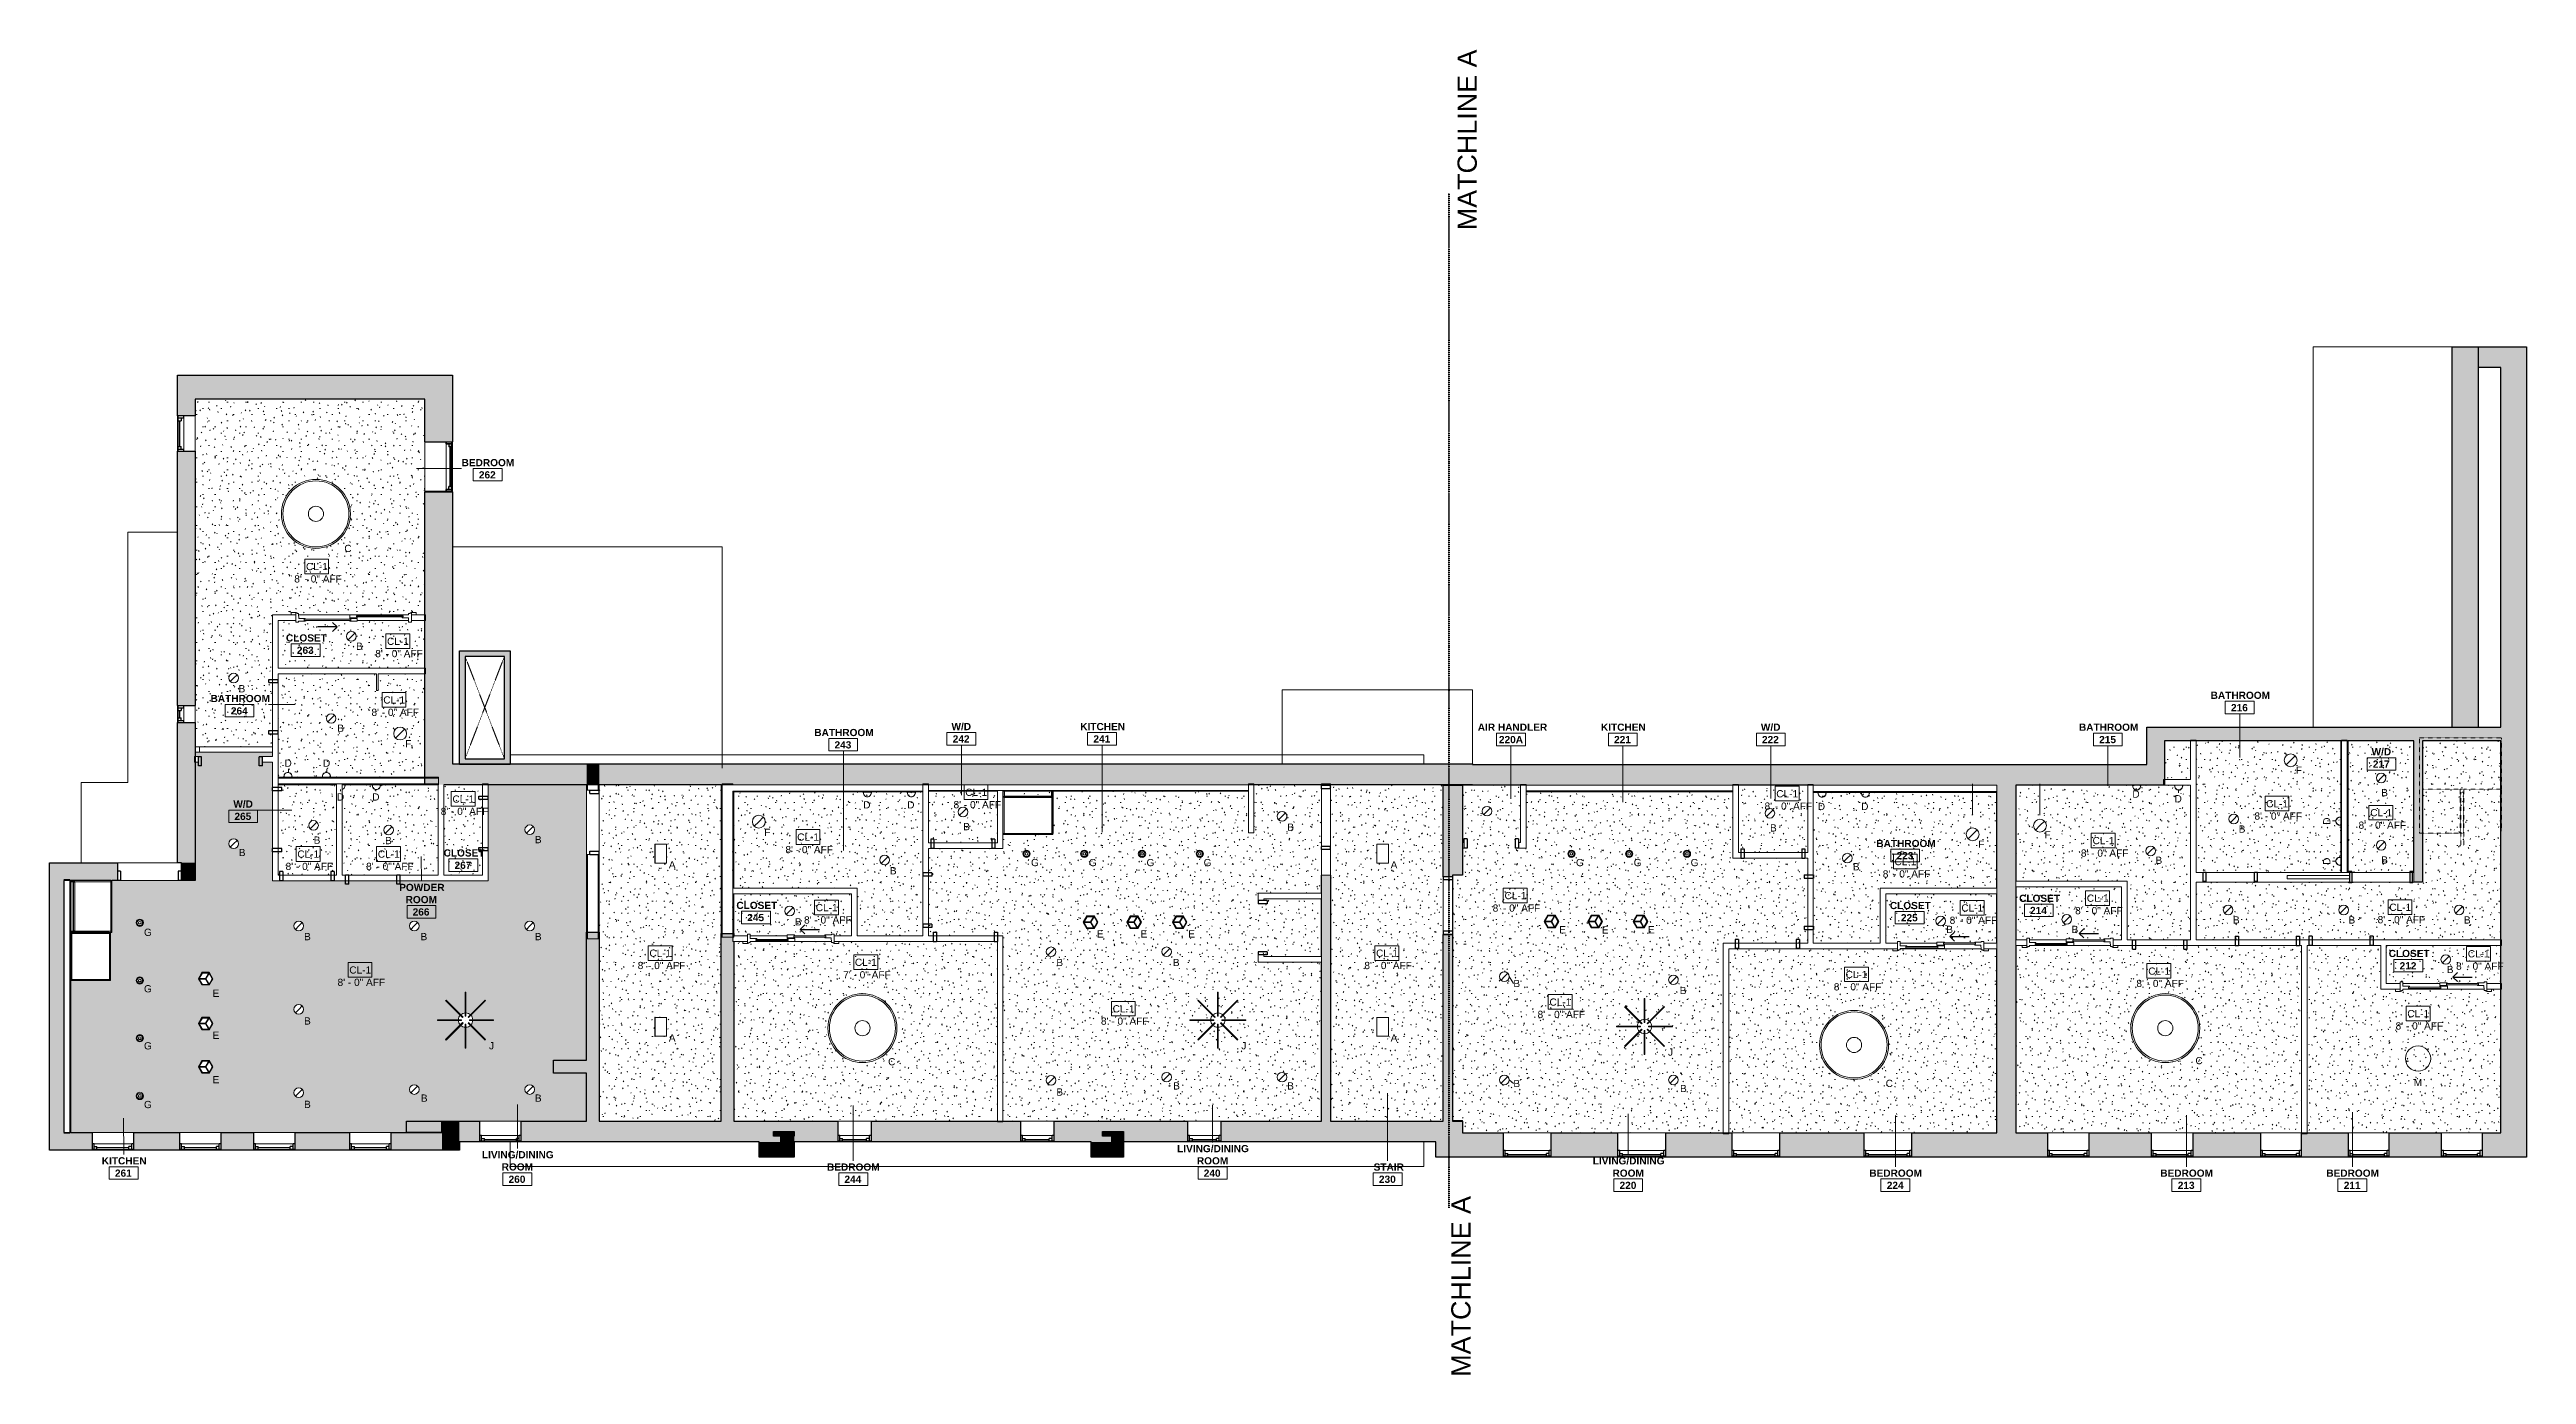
# Model space of a CAD drawing. Header units: inches. Extents: x -529 to 1015, y -2066 to -1239.
import ezdxf

# ---------------------------------------------------------------- set-up
doc = ezdxf.new("R2010")
doc.units = ezdxf.units.IN
doc.header["$MEASUREMENT"] = 0
for name, pattern in [('Dash', [0.25, 0.125, -0.125]), ('Hidden 1_8_', [0.1875, 0.125, -0.0625]), ('IMPORT-HIDDEN', [0.5625, 0.375, -0.1875]), ('Overhead 1_16_', [0.101562, 0.0625, -0.039062])]:
    doc.linetypes.add(name, pattern=pattern)
for name, color, linetype, lineweight in [('A-ANNO-MATC', 214, 'Dash', 140), ('A-AREA-IDEN', 2, 'Continuous', 9), ('A-CLNG', 13, 'Continuous', 18), ('A-CLNG-IDEN', 151, 'Continuous', 9), ('A-CLNG-PATT', 13, 'Continuous', 18), ('A-DETL', 90, 'Continuous', 9), ('A-DETL-GENF', 92, 'Continuous', 9), ('A-DETL-HDLN', 90, 'Hidden 1_8_', 9), ('A-DOOR', 31, 'Continuous', 18), ('A-DOOR-FRAM', 31, 'Continuous', 30), ('A-DOOR-GLAZ', 31, 'Continuous', 9), ('A-DOOR-OPNG', 31, 'Continuous', 30), ('A-FLOR', 192, 'Continuous', 18), ('A-GENM', 13, 'Continuous', 9), ('A-GLAZ', 151, 'Continuous', 18), ('A-ROOF', 132, 'Continuous', 18), ('A-ROOF-PATT', 132, 'Continuous', 18), ('A-WALL', 113, 'Continuous', 18), ('A-WALL-PATT', 111, 'Continuous', 18), ('E-LITE-EQPM', 33, 'Continuous', 9), ('E-LITE-EQPM-IDEN', 33, 'Continuous', 9), ('G-ANNO-TEXT', 231, 'Continuous', 9), ('G-IMPT', 8, 'Continuous', 9), ('I-WALL', 2, 'Continuous', 18), ('P-SANR-FIXT', 6, 'Continuous', 9), ('Q-CASE', 31, 'Continuous', 9), ('S-STRS-MBND', 31, 'Continuous', 18)]:
    doc.layers.add(name, color=color, linetype=linetype, lineweight=lineweight)
doc.styles.add('Arial', font='arial.ttf', dxfattribs={"height": 4.5})
doc.styles.add('Swis721 Lt BT', font='swissl.ttf', dxfattribs={"height": 12})
doc.styles.add('Swis721 Lt BT_1', font='swissl.ttf', dxfattribs={"height": 4.5})
doc.styles.add('Swis721 Lt BT_B', font='', dxfattribs={"height": 4.5})
doc.styles.get('Swis721 Lt BT_B').set_extended_font_data('Swis721 Lt BT', bold=True)
pattern_1 = [(0, (0, 0), (15.36, 3.84), [0.634, -10.886, 0.634, -10.886, -61.44]), (0, (0, 0), (15.36, 3.84), [-23.04, 0.634, -22.406, 0.634, -10.886, -26.88]), (0, (0, 0), (15.36, 3.84), [-57.6, 0.634, -7.046, 0.634, -18.566]), (120, (5.76, 1.92), (-11.0055376, 11.38215), [0.634, -10.886, 0.634, -10.886, -61.44]), (120, (5.76, 1.92), (-11.0055376, 11.38215), [-23.04, 0.634, -22.406, 0.634, -10.886, -26.88]), (120, (5.76, 1.92), (-11.0055376, 11.38215), [-57.6, 0.634, -7.046, 0.634, -18.566]), (240, (7.68, 9.6), (-4.3544624, -15.22215), [0.634, -10.886, 0.634, -10.886, -61.44]), (240, (7.68, 9.6), (-4.3544624, -15.22215), [-23.04, 0.634, -22.406, 0.634, -10.886, -26.88]), (240, (7.68, 9.6), (-4.3544624, -15.22215), [-57.6, 0.634, -7.046, 0.634, -18.566])]

msp = doc.modelspace()

# ---------------------------------------------------------------- texts
at = {"layer": 'A-AREA-IDEN', "char_height": 4.5, "attachment_point": 1, "style": 'Swis721 Lt BT_B'}
for s, insert, width in [('BEDROOM', (-272.3, -1494.6), 39.39), ('262', (-261.5, -1502.2), 12.726), ('CLOSET', (-381.8, -1603.9), 29.694), ('263', (-375, -1611.6), 12.726), ('BATHROOM', (-428.8, -1641.7), 43.632), ('264', (-416.1, -1649.4), 12.726), ('BATHROOM', (818.1, -1639.7), 43.632), ('216', (830.8, -1647.4), 12.726), ('BATHROOM', (-52.4, -1662.9), 43.632), ('W/D', (33.1, -1659.2), 14.847), ('242', (33.9, -1666.9), 12.726), ('KITCHEN', (113.4, -1659.2), 32.875), ('241', (121.6, -1666.9), 12.726), ('AIR HANDLER', (361.2, -1659.6), 50.146), ('220A', (374.4, -1667.3), 17.574), ('KITCHEN', (438, -1659.6), 32.875), ('221', (446.2, -1667.3), 12.726), ('W/D', (537.7, -1659.6), 14.847), ('222', (538.4, -1667.3), 12.726), ('BATHROOM', (736, -1659.6), 43.632), ('215', (748.6, -1667.3), 12.726), ('243', (-39.8, -1670.6), 12.726), ('W/D', (918.4, -1674.9), 14.847), ('217', (919.2, -1682.6), 12.726), ('W/D', (-414.6, -1707.5), 14.847), ('265', (-413.9, -1715.2), 12.726), ('CLOSET', (-283.5, -1738), 29.694), ('BATHROOM', (609.7, -1732.1), 43.632), ('223', (622.3, -1739.7), 12.726), ('POWDER', (-311.2, -1759.5), 33.33), ('267', (-276.7, -1745.7), 12.726), ('ROOM', (-307.2, -1767.1), 23.785), ('266', (-302.8, -1774.8), 12.726), ('CLOSET', (-101, -1770.7), 29.694), ('CLOSET', (618.1, -1770.8), 29.694), ('CLOSET', (698.7, -1766.3), 29.694), ('214', (705.5, -1773.9), 12.726), ('245', (-94.2, -1778.3), 12.726), ('225', (625, -1778.4), 12.726), ('CLOSET', (929.1, -1800.7), 29.694), ('212', (935.9, -1808.4), 12.726), ('KITCHEN', (-496.6, -1930), 32.875), ('LIVING/DINING', (-259.6, -1926.2), 53.328), ('LIVING/DINING', (173.8, -1922.4), 53.328), ('ROOM', (186.1, -1930), 23.785), ('LIVING/DINING', (432.9, -1930), 53.328), ('261', (-488.4, -1937.7), 12.726), ('ROOM', (-247.3, -1933.8), 23.785), ('260', (-243, -1941.5), 12.726), ('BEDROOM', (-44.5, -1933.9), 39.39), ('244', (-33.6, -1941.5), 12.726), ('240', (190.4, -1937.7), 12.726), ('STAIR', (296.3, -1933.9), 21.058), ('230', (299.6, -1941.5), 12.726), ('ROOM', (445.2, -1937.7), 23.785), ('220', (449.6, -1945.3), 12.726), ('BEDROOM', (605.3, -1937.7), 39.39), ('224', (616.2, -1945.3), 12.726), ('BEDROOM', (786.7, -1937.7), 39.39), ('213', (797.6, -1945.3), 12.726), ('BEDROOM', (890.2, -1937.7), 39.39), ('211', (901.1, -1945.3), 12.726)]:
    msp.add_mtext(s, dxfattribs=dict(at, insert=insert, width=width))
at = {"layer": 'A-CLNG-IDEN', "char_height": 4.5, "attachment_point": 1, "style": 'Swis721 Lt BT_1'}
for s, insert, width in [('CL-1', (-369.3, -1559.4), 16.059), ('8\' - 0" AFF', (-376.6, -1567.1), 33.784), ('CL-1', (-318.8, -1606), 16.059), ('8\' - 0" AFF', (-326.1, -1613.7), 33.784), ('8\' - 0" AFF', (-328.5, -1650.3), 33.784), ('CL-1', (-321.1, -1642.6), 16.059), ('8\' - 0" AFF', (-285.3, -1712.1), 33.784), ('CL-1', (-278, -1704.4), 16.059), ('8\' - 0" AFF', (34.4, -1707.9), 33.784), ('CL-1', (41.7, -1700.2), 16.059), ('8\' - 0" AFF', (540, -1708.8), 33.784), ('CL-1', (547.3, -1701.1), 16.059), ('CL-1', (852.7, -1707.3), 16.059), ('CL-1', (917.6, -1712.9), 16.059), ('CL-1', (-63.1, -1728.1), 16.059), ('8\' - 0" AFF', (845.4, -1715), 33.784), ('8\' - 0" AFF', (910.3, -1720.7), 33.784), ('CL-1', (-374.7, -1738.7), 16.059), ('CL-1', (-324.5, -1738.7), 16.059), ('8\' - 0" AFF', (-70.4, -1735.9), 33.784), ('CL-1', (621, -1743.4), 16.059), ('8\' - 0" AFF', (737.2, -1738.1), 33.784), ('CL-1', (744.5, -1730.3), 16.059), ('8\' - 0" AFF', (-382, -1746.4), 33.784), ('8\' - 0" AFF', (-331.8, -1746.4), 33.784), ('8\' - 0" AFF', (613.7, -1751.1), 33.784), ('CL-1', (-51.5, -1772.1), 16.059), ('8\' - 0" AFF', (370.5, -1772.4), 33.784), ('CL-1', (377.9, -1764.6), 16.059), ('CL-1', (662.7, -1772.3), 16.059), ('8\' - 0" AFF', (733.6, -1774), 33.784), ('CL-1', (740.9, -1766.2), 16.059), ('CL-1', (929.5, -1771.9), 16.059), ('8\' - 0" AFF', (-58.8, -1779.8), 33.784), ('8\' - 0" AFF', (655.4, -1780), 33.784), ('8\' - 0" AFF', (922.2, -1779.6), 33.784), ('CL-1', (-155.2, -1800.5), 16.059), ('CL-1', (-27.1, -1806.2), 16.059), ('CL-1', (297.8, -1800.5), 16.059), ('CL-1', (978.4, -1800.9), 16.059), ('8\' - 0" AFF', (-349.6, -1818.7), 33.784), ('CL-1', (-342.3, -1811), 16.059), ('8\' - 0" AFF', (-162.5, -1808.2), 33.784), ('7\' - 0" AFF', (-34.4, -1814), 33.784), ('8\' - 0" AFF', (290.5, -1808.2), 33.784), ('8\' - 0" AFF', (583.2, -1821.5), 33.784), ('CL-1', (590.5, -1813.8), 16.059), ('8\' - 0" AFF', (771.8, -1819.4), 33.784), ('CL-1', (779.2, -1811.7), 16.059), ('8\' - 0" AFF', (971.1, -1808.6), 33.784), ('CL-1', (133.6, -1835.2), 16.059), ('CL-1', (405.9, -1831), 16.059), ('8\' - 0" AFF', (126.3, -1842.9), 33.784), ('8\' - 0" AFF', (398.5, -1838.7), 33.784), ('8\' - 0" AFF', (933.4, -1845.9), 33.784), ('CL-1', (940.7, -1838.2), 16.059)]:
    msp.add_mtext(s, dxfattribs=dict(at, insert=insert, width=width))
at = {"layer": 'E-LITE-EQPM-IDEN', "char_height": 4.5, "attachment_point": 1, "style": 'Arial'}
for s, insert, width in [('C', (-345.4, -1548.1), 5.605), ('B', (-338.1, -1609.1), 5.151), ('B', (-411.3, -1635.6), 5.151), ('B', (-349.8, -1660.2), 5.151), ('D', (-382.7, -1682), 5.605), ('D', (-358.7, -1682), 5.605), ('F', (-307.5, -1669.9), 4.696), ('F', (871.2, -1686.4), 4.696), ('D', (-350, -1703.1), 5.605), ('D', (-328, -1703.1), 5.605), ('D', (-21.9, -1708), 5.605), ('D', (5.5, -1708), 5.605), ('D', (573.2, -1709), 5.605), ('D', (600.2, -1709), 5.605), ('D', (769.3, -1701.3), 5.605), ('D', (795.6, -1704.2), 5.605), ('B', (924.4, -1700.4), 5.151), ('F', (-83.6, -1725.2), 4.696), ('B', (40.4, -1721.6), 5.151), ('B', (242.4, -1721.9), 5.151), ('B', (543.4, -1722.4), 5.151), ('F', (714.5, -1726.7), 4.696), ('B', (835.6, -1723.1), 5.151), ('B', (-411.2, -1737.7), 5.151), ('B', (-364.5, -1730), 5.151), ('B', (-320, -1730.3), 5.151), ('B', (-226.6, -1729.7), 5.151), ('G', (82.7, -1744), 6.06), ('G', (118.8, -1744), 6.06), ('G', (154.7, -1744), 6.06), ('G', (190.3, -1744), 6.06), ('G', (422.4, -1744), 6.06), ('G', (458.4, -1744), 6.06), ('G', (493.9, -1744), 6.06), ('F', (673.2, -1732.5), 4.696), ('B', (783.7, -1742.6), 5.151), ('B', (924.4, -1742.4), 5.151), ('A', (-143.1, -1745.4), 5.151), ('B', (-5.3, -1749.1), 5.151), ('A', (306.9, -1745.4), 5.151), ('B', (595, -1746.6), 5.151), ('G', (-470.3, -1787.5), 6.06), ('B', (-370.5, -1790.2), 5.151), ('B', (-297.9, -1790.2), 5.151), ('B', (-226.6, -1790.2), 5.151), ('B', (-64.5, -1781), 5.151), ('E', (123.8, -1788.5), 5.151), ('E', (151, -1788.5), 5.151), ('E', (180.7, -1788.5), 5.151), ('E', (412, -1785.9), 5.151), ('E', (438.5, -1786), 5.151), ('E', (467.3, -1785.9), 5.151), ('B', (653.3, -1785.7), 5.151), ('B', (731.4, -1785.7), 5.151), ('B', (832, -1779.8), 5.151), ('B', (904, -1779.8), 5.151), ('B', (976, -1779.8), 5.151), ('B', (98.5, -1806.3), 5.151), ('B', (171.1, -1806.3), 5.151), ('B', (383.4, -1819.4), 5.151), ('B', (965.3, -1810.7), 5.151), ('G', (-470.3, -1822.7), 6.06), ('E', (-427.5, -1825.5), 5.151), ('B', (487.1, -1823.8), 5.151), ('E', (-427.5, -1851.7), 5.151), ('B', (-370.5, -1842.8), 5.151), ('G', (-470.3, -1858.3), 6.06), ('J', (-255.2, -1858.2), 3.939), ('A', (-143.1, -1853.4), 5.151), ('C', (-6.4, -1868.2), 5.605), ('J', (213.8, -1858.2), 3.939), ('A', (306.9, -1853.4), 5.151), ('J', (479.8, -1862.2), 3.939), ('C', (808.6, -1867.5), 5.605), ('E', (-427.5, -1879.4), 5.151), ('B', (171.3, -1883.3), 5.151), ('B', (242.4, -1883.3), 5.151), ('B', (383.4, -1881.8), 5.151), ('C', (615.5, -1881.7), 5.605), ('M', (944.7, -1881.2), 6.514), ('G', (-470.3, -1894.9), 6.06), ('B', (-370.5, -1894.8), 5.151), ('B', (-297.7, -1890.9), 5.151), ('B', (-226.6, -1890.9), 5.151), ('B', (98.5, -1887.1), 5.151), ('B', (487.3, -1884.9), 5.151)]:
    msp.add_mtext(s, dxfattribs=dict(at, insert=insert, width=width))
at = {"layer": 'E-LITE-EQPM-IDEN', "char_height": 4.5, "width": 5.605, "attachment_point": 1, "rotation": 90, "style": 'Arial'}
for insert in [(888.2, -1722.7), (888.2, -1747.7)]:
    msp.add_mtext('D', dxfattribs=dict(at, insert=insert))
at = {"layer": 'G-ANNO-TEXT', "color": 7, "char_height": 12, "width": 127.109, "attachment_point": 1, "rotation": 90, "style": 'Swis721 Lt BT'}
for insert in [(348.6, -1351.9), (344.7, -2066.9)]:
    msp.add_mtext('MATCHLINE A', dxfattribs=dict(at, insert=insert))

# ---------------------------------------------------------------- blocks, each defined once
blk = doc.blocks.new('extra piece - extra piece-5080210-2ND FLOOR - RCP')
at = {"layer": 'A-WALL', "lineweight": 9}
blk.add_hatch(color=7, dxfattribs=at).paths.add_polyline_path([(-284.6, -1914.6), (-284.6, -1907.5), (-306.6, -1907.5), (-306.6, -1914.6)], flags=0)
at = {"layer": 'A-WALL', "color": 8, "lineweight": 30}
for p, q in [((-306.6, -1907.5), (-284.6, -1907.5)), ((-306.6, -1914.6), (-306.6, -1907.5)), ((-284.6, -1914.6), (-306.6, -1914.6)), ((-284.6, -1907.5), (-284.6, -1914.6))]:
    blk.add_line(p, q, dxfattribs=at)
blk = doc.blocks.new('Single Flush - D1 3_ X 7_3_ - NOT FR-6103513-2ND FLOOR - RCP')
at = {"layer": 'A-DOOR-FRAM', "color": 8}
for p, q in [((-20, -0.25), (-20, 5.5)), ((-20, 5.5), (-18, 5.5)), ((-18, -0.25), (-18, 5.5)), ((18.000004, -0.25), (18.000004, 5.5)), ((18.000004, 5.5), (20.000004, 5.5)), ((20.000004, -0.25), (20.000004, 5.5)), ((-20, -0.25), (-18, -0.25)), ((18.000004, -0.25), (20.000004, -0.25))]:
    blk.add_line(p, q, dxfattribs=at)
blk = doc.blocks.new('Window-Double-Hung - 2_ - 1 139_256_ Wx 42_-5478414-2ND FLOOR - RCP')
at = {"layer": 'A-GLAZ', "color": 8, "lineweight": 30}
for p, q in [((-12.8, 7.5), (-12.8, -7.5)), ((-12.8, 7), (-9.8, 7)), ((-12.8, 3.5), (-11.5, 3.5)), ((-11.5, 7), (-11.5, 3.5)), ((-11.5, 5.3), (-9.8, 5.3)), ((-9.8, 7), (-9.8, 5.3)), ((-9.8, 6.1), (9.8, 6.1)), ((9.8, 7), (12.8, 7)), ((9.8, 7), (9.8, 5.3)), ((11.5, 5.3), (9.8, 5.3)), ((11.5, 7), (11.5, 3.5)), ((11.5, 3.5), (12.8, 3.5)), ((12.8, -7.5), (12.8, 7.5))]:
    blk.add_line(p, q, dxfattribs=at)
at = {"layer": 'A-GLAZ'}
for p, q in [((12.8, 7.5), (-12.8, 7.5)), ((-12.8, -7.5), (12.8, -7.5))]:
    blk.add_line(p, q, dxfattribs=at)
at = {"layer": 'A-GLAZ', "lineweight": 9}
for p, q in [((-11.5, 3.5), (11.5, 3.5)), ((-9.8, 7), (9.8, 7))]:
    blk.add_line(p, q, dxfattribs=at)
blk = doc.blocks.new('Window-Double-Hung - 26_ x 42_-5114290-2ND FLOOR - RCP')
at = {"layer": 'A-GLAZ', "color": 8, "lineweight": 30}
for p, q in [((-13, 7.5), (-13, -7.5)), ((-13, 7), (-10, 7)), ((-13, 3.5), (-11.75, 3.5)), ((-11.75, 7), (-11.75, 3.5)), ((-11.75, 5.25), (-10, 5.25)), ((-10, 7), (-10, 5.25)), ((-10, 6.125), (10, 6.125)), ((10, 7), (13, 7)), ((10, 7), (10, 5.25)), ((11.75, 5.25), (10, 5.25)), ((11.75, 7), (11.75, 3.5)), ((11.75, 3.5), (13, 3.5)), ((13, -7.5), (13, 7.5))]:
    blk.add_line(p, q, dxfattribs=at)
at = {"layer": 'A-GLAZ'}
for p, q in [((13, 7.5), (-13, 7.5)), ((-13, -7.5), (13, -7.5))]:
    blk.add_line(p, q, dxfattribs=at)
at = {"layer": 'A-GLAZ', "lineweight": 9}
for p, q in [((-11.75, 3.5), (11.75, 3.5)), ((-10, 7), (10, 7))]:
    blk.add_line(p, q, dxfattribs=at)
blk = doc.blocks.new('Window-Double-Hung - 2_ - 5 239_256_ W x 42_-5478030-2ND FLOOR - RCP')
at = {"layer": 'A-GLAZ', "color": 8, "lineweight": 30}
for p, q in [((-15, 7.5), (-15, -7.5)), ((-15, 7), (-12, 7)), ((-15, 3.5), (-13.7, 3.5)), ((-13.7, 7), (-13.7, 3.5)), ((-13.7, 5.3), (-12, 5.3)), ((-12, 7), (-12, 5.3)), ((-12, 6.1), (12, 6.1)), ((12, 7), (15, 7)), ((12, 7), (12, 5.3)), ((13.7, 5.3), (12, 5.3)), ((13.7, 7), (13.7, 3.5)), ((13.7, 3.5), (15, 3.5)), ((15, -7.5), (15, 7.5))]:
    blk.add_line(p, q, dxfattribs=at)
at = {"layer": 'A-GLAZ'}
for p, q in [((15, 7.5), (-15, 7.5)), ((-15, -7.5), (15, -7.5))]:
    blk.add_line(p, q, dxfattribs=at)
at = {"layer": 'A-GLAZ', "lineweight": 9}
for p, q in [((-13.7, 3.5), (13.7, 3.5)), ((-12, 7), (12, 7))]:
    blk.add_line(p, q, dxfattribs=at)
blk = doc.blocks.new('Window-Double-Hung - 21_ x 42_-5127715-2ND FLOOR - RCP')
at = {"layer": 'A-GLAZ', "color": 8, "lineweight": 30}
for p, q in [((-10.5, 6.5), (-10.5, -6.5)), ((-10.5, 6), (-7.5, 6)), ((-10.5, 2.5), (-9.25, 2.5)), ((-9.25, 6), (-9.25, 2.5)), ((-9.25, 4.25), (-7.5, 4.25)), ((-7.5, 6), (-7.5, 4.25)), ((-7.5, 5.125), (7.5, 5.125)), ((7.5, 6), (10.5, 6)), ((7.5, 6), (7.5, 4.25)), ((9.25, 4.25), (7.5, 4.25)), ((9.25, 6), (9.25, 2.5)), ((9.25, 2.5), (10.5, 2.5)), ((10.5, -6.5), (10.5, 6.5))]:
    blk.add_line(p, q, dxfattribs=at)
at = {"layer": 'A-GLAZ'}
for p, q in [((10.5, 6.5), (-10.5, 6.5)), ((-10.5, -6.5), (10.5, -6.5))]:
    blk.add_line(p, q, dxfattribs=at)
at = {"layer": 'A-GLAZ', "lineweight": 9}
for p, q in [((-9.25, 2.5), (9.25, 2.5)), ((-7.5, 6), (7.5, 6))]:
    blk.add_line(p, q, dxfattribs=at)
blk = doc.blocks.new('Window-Double-Hung - 26_ x 42_-5128332-2ND FLOOR - RCP')
at = {"layer": 'A-GLAZ', "color": 8, "lineweight": 30}
for p, q in [((-13, 6.5), (-13, -6.5)), ((-13, 6), (-10, 6)), ((-13, 2.5), (-11.75, 2.5)), ((-11.75, 6), (-11.75, 2.5)), ((-11.75, 4.25), (-10, 4.25)), ((-10, 6), (-10, 4.25)), ((-10, 5.125), (10, 5.125)), ((10, 6), (13, 6)), ((10, 6), (10, 4.25)), ((11.75, 4.25), (10, 4.25)), ((11.75, 6), (11.75, 2.5)), ((11.75, 2.5), (13, 2.5)), ((13, -6.5), (13, 6.5))]:
    blk.add_line(p, q, dxfattribs=at)
at = {"layer": 'A-GLAZ'}
for p, q in [((13, 6.5), (-13, 6.5)), ((-13, -6.5), (13, -6.5))]:
    blk.add_line(p, q, dxfattribs=at)
at = {"layer": 'A-GLAZ', "lineweight": 9}
for p, q in [((-11.75, 2.5), (11.75, 2.5)), ((-10, 6), (10, 6))]:
    blk.add_line(p, q, dxfattribs=at)
blk = doc.blocks.new('Window-Double-Hung - 26_ x 42_-5128400-2ND FLOOR - RCP')
at = {"layer": 'A-GLAZ', "color": 8, "lineweight": 30}
for p, q in [((-13, 5.5), (-13, -5.5)), ((-13, 5), (-10, 5)), ((-13, 1.5), (-11.75, 1.5)), ((-11.75, 5), (-11.75, 1.5)), ((-11.75, 3.25), (-10, 3.25)), ((-10, 5), (-10, 3.25)), ((-10, 4.125), (10, 4.125)), ((10, 5), (13, 5)), ((10, 5), (10, 3.25)), ((11.75, 3.25), (10, 3.25)), ((11.75, 5), (11.75, 1.5)), ((11.75, 1.5), (13, 1.5)), ((13, -5.5), (13, 5.5))]:
    blk.add_line(p, q, dxfattribs=at)
at = {"layer": 'A-GLAZ'}
for p, q in [((13, 5.5), (-13, 5.5)), ((-13, -5.5), (13, -5.5))]:
    blk.add_line(p, q, dxfattribs=at)
at = {"layer": 'A-GLAZ', "lineweight": 9}
for p, q in [((-11.75, 1.5), (11.75, 1.5)), ((-10, 5), (10, 5))]:
    blk.add_line(p, q, dxfattribs=at)
blk = doc.blocks.new('Single Flush - D1 2_6_ X 8_ - NOT FR-6102321-2ND FLOOR - RCP')
at = {"layer": 'A-DOOR-FRAM'}
for p, q in [((-17, 4), (-17, -1.75)), ((-17, 4), (-15, 4)), ((-15, 4), (-15, -1.75)), ((15.000004, 4), (15.000004, -1.75)), ((15.000004, 4), (17.000004, 4)), ((17.000004, 4), (17.000004, -1.75)), ((-17, -1.75), (-15, -1.75)), ((15.000004, -1.75), (17.000004, -1.75))]:
    blk.add_line(p, q, dxfattribs=at)
blk = doc.blocks.new('Single Flush - D1 3_ X 8_  - NOT FR-6102174-2ND FLOOR - RCP')
at = {"layer": 'A-DOOR-FRAM'}
for p, q in [((-20, 4), (-20, -1.75)), ((-20, 4), (-18, 4)), ((-18, 4), (-18, -1.75)), ((18.000004, 4), (18.000004, -1.75)), ((18.000004, 4), (20.000004, 4)), ((20.000004, 4), (20.000004, -1.75)), ((-20, -1.75), (-18, -1.75)), ((18.000004, -1.75), (20.000004, -1.75))]:
    blk.add_line(p, q, dxfattribs=at)
blk = doc.blocks.new('Single Flush - D1 3_ X 8_  - NOT FR-6102448-2ND FLOOR - RCP')
at = {"layer": 'A-DOOR-FRAM'}
for p, q in [((-20, -4), (-20, 1.75)), ((-20, 1.75), (-18, 1.75)), ((-18, -4), (-18, 1.75)), ((18.000004, -4), (18.000004, 1.75)), ((18.000004, 1.75), (20.000004, 1.75)), ((20.000004, -4), (20.000004, 1.75)), ((-20, -4), (-18, -4)), ((18.000004, -4), (20.000004, -4))]:
    blk.add_line(p, q, dxfattribs=at)
blk = doc.blocks.new('Single Flush - D1 2_6_ X 8_ - NOT FR-6103599-2ND FLOOR - RCP')
at = {"layer": 'A-DOOR-FRAM'}
for p, q in [((-17, -4), (-17, 1.75)), ((-17, 1.75), (-15, 1.75)), ((-15, -4), (-15, 1.75)), ((15.000004, -4), (15.000004, 1.75)), ((15.000004, 1.75), (17.000004, 1.75)), ((17.000004, -4), (17.000004, 1.75)), ((-17, -4), (-15, -4)), ((15.000004, -4), (17.000004, -4))]:
    blk.add_line(p, q, dxfattribs=at)
blk = doc.blocks.new('Window-Double-Hung - 31_ X 52_-5167492-2ND FLOOR - RCP')
at = {"layer": 'A-GLAZ'}
for p, q in [((-15.5, 8.6875), (15.5, 8.6875)), ((15.5, -8.6875), (-15.5, -8.6875))]:
    blk.add_line(p, q, dxfattribs=at)
at = {"layer": 'A-GLAZ', "lineweight": 30}
for p, q in [((-15.5, -8.6875), (-15.5, 8.6875)), ((15.5, 8.6875), (15.5, -8.6875)), ((-15.5, -4.6875), (-14.25, -4.6875)), ((-15.5, -8.1875), (-12.5, -8.1875)), ((-14.25, -8.1875), (-14.25, -4.6875)), ((-14.25, -6.4375), (-12.5, -6.4375)), ((-12.5, -8.1875), (-12.5, -6.4375)), ((12.5, -8.1875), (12.5, -6.4375)), ((14.25, -6.4375), (12.5, -6.4375)), ((12.5, -8.1875), (15.5, -8.1875)), ((14.25, -4.6875), (15.5, -4.6875)), ((14.25, -8.1875), (14.25, -4.6875))]:
    blk.add_line(p, q, dxfattribs=at)
at = {"layer": 'A-GLAZ', "lineweight": 9}
for p, q in [((-14.25, -4.6875), (14.25, -4.6875)), ((-12.5, -8.1875), (12.5, -8.1875))]:
    blk.add_line(p, q, dxfattribs=at)
at = {"layer": 'A-GLAZ', "lineweight": 40}
blk.add_line((-12.5, -7.3125), (12.5, -7.3125), dxfattribs=at)
blk = doc.blocks.new('Window-Double-Hung - 22_ X 52_-5167452-2ND FLOOR - RCP')
at = {"layer": 'A-GLAZ', "color": 8, "lineweight": 30}
for p, q in [((-11, 5.5), (-11, -5.5)), ((-11, 5), (-8, 5)), ((-11, 1.5), (-9.75, 1.5)), ((-9.75, 5), (-9.75, 1.5)), ((-9.75, 3.25), (-8, 3.25)), ((-8, 5), (-8, 3.25)), ((-8, 4.125), (8, 4.125)), ((8, 5), (11, 5)), ((8, 5), (8, 3.25)), ((9.75, 3.25), (8, 3.25)), ((9.75, 5), (9.75, 1.5)), ((9.75, 1.5), (11, 1.5)), ((11, -5.5), (11, 5.5))]:
    blk.add_line(p, q, dxfattribs=at)
at = {"layer": 'A-GLAZ'}
for p, q in [((11, 5.5), (-11, 5.5)), ((-11, -5.5), (11, -5.5))]:
    blk.add_line(p, q, dxfattribs=at)
at = {"layer": 'A-GLAZ', "lineweight": 9}
for p, q in [((-9.75, 1.5), (9.75, 1.5)), ((-8, 5), (8, 5))]:
    blk.add_line(p, q, dxfattribs=at)
blk = doc.blocks.new('Window-Double-Hung - 31_ X 52_-5196153-2ND FLOOR - RCP')
at = {"layer": 'A-GLAZ', "color": 8, "lineweight": 30}
for p, q in [((-15.5, 8.6875), (-15.5, -8.6875)), ((-15.5, 8.1875), (-12.5, 8.1875)), ((-15.5, 4.6875), (-14.25, 4.6875)), ((-14.25, 8.1875), (-14.25, 4.6875)), ((-14.25, 6.4375), (-12.5, 6.4375)), ((-12.5, 8.1875), (-12.5, 6.4375)), ((-12.5, 7.3125), (12.5, 7.3125)), ((12.5, 8.1875), (15.5, 8.1875)), ((12.5, 8.1875), (12.5, 6.4375)), ((14.25, 6.4375), (12.5, 6.4375)), ((14.25, 8.1875), (14.25, 4.6875)), ((14.25, 4.6875), (15.5, 4.6875)), ((15.5, -8.6875), (15.5, 8.6875))]:
    blk.add_line(p, q, dxfattribs=at)
at = {"layer": 'A-GLAZ'}
for p, q in [((15.5, 8.6875), (-15.5, 8.6875)), ((-15.5, -8.6875), (15.5, -8.6875))]:
    blk.add_line(p, q, dxfattribs=at)
at = {"layer": 'A-GLAZ', "lineweight": 9}
for p, q in [((-14.25, 4.6875), (14.25, 4.6875)), ((-12.5, 8.1875), (12.5, 8.1875))]:
    blk.add_line(p, q, dxfattribs=at)
blk = doc.blocks.new('Downlight - Recessed Can - 6_ Incandescent - 277V-5290754-2ND FLOOR - RCP')
at = {"layer": 'E-LITE-EQPM'}
for q in [(-2.1, -2.1), (2.1, 2.1)]:
    blk.add_line((0, 0), q, dxfattribs=at)
for start, end in [(360, 180), (0, 180), (180, 360), (180, 360)]:
    blk.add_arc((0, 0), 3, start, end, dxfattribs=at)
blk = doc.blocks.new('Trybeca Rectangle Trimless 300mm 33W  HCOFO - Trybeca Rectangle Trimlles 300 mm  HCOFO Embossed matt white-5303995-2ND FLOOR - RCP')
at = {"layer": 'E-LITE-EQPM'}
for p, q in [((-3.6, -5.9), (-3.6, 5.9)), ((-3.6, 5.9), (3.6, 5.9)), ((3.6, 5.9), (3.6, -5.9)), ((3.6, -5.9), (-3.6, -5.9))]:
    blk.add_line(p, q, dxfattribs=at)
for centre, radius, start, end in [((-3.6, 5.9), 0.0375, 90, 180), ((3.6, 5.9), 0.0407, 0, 90), ((-3.6, -5.9), 0.0389, 180, 270), ((3.6, -5.9), 0.0393, 270, 0)]:
    blk.add_arc(centre, radius, start, end, dxfattribs=at)
blk = doc.blocks.new('Lightart-Echo-Revit - Fin Type A - 35_D x 14_H-8 Fins-5361502-2ND FLOOR - RCP')
at = {"layer": 'E-LITE-EQPM'}
for p, q in [((-0.2, 17.5), (-0.2, 2.5)), ((-0.2, 17.5), (0.2, 17.5)), ((0.2, 2.5), (0.2, 17.5)), ((-2.5, 0.2), (-17.5, 0.2)), ((-17.5, -0.2), (-17.5, 0.2)), ((-12.5, 12.2), (-12.2, 12.5)), ((-12.5, 12.2), (-1.9, 1.6)), ((-1.6, 1.9), (-12.2, 12.5)), ((-2.5, -0.2), (-2.5, 0.2)), ((-1.9, 1.6), (-1.6, 1.9)), ((-0.2, 2.5), (0.2, 2.5)), ((12.2, 12.5), (1.6, 1.9)), ((1.6, 1.9), (1.9, 1.6)), ((1.9, 1.6), (12.5, 12.2)), ((17.5, 0.2), (2.5, 0.2)), ((2.5, 0.2), (2.5, -0.2)), ((12.2, 12.5), (12.5, 12.2)), ((17.5, 0.2), (17.5, -0.2)), ((-17.5, -0.2), (-2.5, -0.2)), ((-1.9, -1.6), (-12.5, -12.2)), ((-12.2, -12.5), (-12.5, -12.2)), ((-12.2, -12.5), (-1.6, -1.9)), ((-1.6, -1.9), (-1.9, -1.6)), ((-0.2, -2.5), (-0.2, -17.5)), ((0.2, -2.5), (-0.2, -2.5)), ((0.2, -17.5), (0.2, -2.5)), ((1.9, -1.6), (1.6, -1.9)), ((1.6, -1.9), (12.2, -12.5)), ((12.5, -12.2), (1.9, -1.6)), ((2.5, -0.2), (17.5, -0.2)), ((12.5, -12.2), (12.2, -12.5)), ((0.2, -17.5), (-0.2, -17.5))]:
    blk.add_line(p, q, dxfattribs=at)
at = {"layer": 'E-LITE-EQPM', "flags": 128}
blk.add_lwpolyline([(0, 0), (0, 0), (0, 0)], dxfattribs=at)
blk.add_lwpolyline([(0, 0), (0, 0), (0, 0)], dxfattribs=at)
at = {"layer": 'E-LITE-EQPM'}
for start, end in [(137.2661, 177.7056), (92.2944, 132.7339), (47.2661, 87.7056), (2.2944, 42.7339), (182.2944, 222.7339), (227.2661, 267.7056), (272.2944, 312.7339), (317.2661, 357.7056)]:
    blk.add_arc((0, 0), 4.5, start, end, dxfattribs=at)
blk = doc.blocks.new('VISA-CP5732-PETAL - CP5732-L30K-L-5406295-2ND FLOOR - RCP')
at = {"layer": 'E-LITE-EQPM'}
for p, q in [((-4.5, -0.8), (-2.3, 3.1)), ((-4.4, -0.8), (-2.2, 3)), ((-2, 2.7), (-3.9, -0.6)), ((-3.9, -0.6), (-2, 2.7)), ((-2.3, 3.1), (2.3, 3.1)), ((-2.3, 3.1), (-2.2, 3)), ((-2.2, 3), (2.2, 3)), ((1.8, 2.7), (-2, 2.7)), ((-2, 2.7), (1.8, 2.7)), ((-0.1, -0.6), (1.8, 2.7)), ((1.8, 2.7), (-0.1, -0.6)), ((2.2, 3), (0, -0.8)), ((2.2, 2.5), (0.2, -0.8)), ((0.2, -0.8), (2.2, 2.5)), ((2.2, 3), (4.4, -0.8)), ((4.1, -0.8), (2.2, 2.5)), ((2.2, 2.5), (4.1, -0.8)), ((2.3, 3.1), (4.6, -0.8)), ((-4.5, -0.8), (-2.3, -4.8)), ((0, -0.8), (-4.4, -0.8)), ((-4.4, -0.8), (-2.2, -4.6)), ((-3.9, -0.6), (-0.1, -0.6)), ((-0.1, -0.6), (-3.9, -0.6)), ((-0.1, -1), (-3.9, -1)), ((-3.9, -1), (-2, -4.3)), ((-2, -4.3), (-3.9, -1)), ((-3.9, -1), (-0.1, -1)), ((-2.2, -4.6), (-2.3, -4.8)), ((-2.3, -4.8), (2.3, -4.8)), ((2.2, -4.6), (-2.2, -4.6)), ((-2, -4.3), (1.8, -4.3)), ((1.8, -4.3), (-2, -4.3)), ((1.8, -4.3), (-0.1, -1)), ((-0.1, -1), (1.8, -4.3)), ((0, -0.8), (2.2, -4.6)), ((0.2, -0.8), (2.2, -4.1)), ((2.2, -4.1), (0.2, -0.8)), ((2.2, -4.1), (4.1, -0.8)), ((4.4, -0.8), (2.2, -4.6)), ((4.1, -0.8), (2.2, -4.1)), ((2.3, -4.8), (4.6, -0.8)), ((4.6, -0.8), (4.4, -0.8))]:
    blk.add_line(p, q, dxfattribs=at)
blk = doc.blocks.new('Lighting_Ceiling-Mounted_Lucent_Axis_Mini_NorthAmerica - Not A Type - Load Type Catalog-5458882-2ND FLOOR - RCP')
at = {"layer": 'E-LITE-EQPM'}
for radius, start, end in [(2.32, 0, 180), (1.75, 0, 180), (0.867, 360, 180), (0.787, 360, 180), (2.32, 180, 0), (1.75, 180, 0), (0.867, 180, 360), (0.787, 180, 360)]:
    blk.add_arc((0, 0), radius, start, end, dxfattribs=at)
blk = doc.blocks.new('Single Flush - D1 2_6_ X 8_ - NOT FR-6103476-2ND FLOOR - RCP')
at = {"layer": 'A-DOOR-FRAM'}
for p, q in [((-17, 4), (-17, -1.75)), ((-17, 4), (-15, 4)), ((-15, 4), (-15, -1.75)), ((15.000004, 4), (15.000004, -1.75)), ((15.000004, 4), (17.000004, 4)), ((17.000004, 4), (17.000004, -1.75)), ((-17, -1.75), (-15, -1.75)), ((15.000004, -1.75), (17.000004, -1.75))]:
    blk.add_line(p, q, dxfattribs=at)
blk = doc.blocks.new('Downlight - Recessed Can - 8_ Incandescent - 120V-6101284-2ND FLOOR - RCP')
at = {"layer": 'E-LITE-EQPM'}
for q in [(-2.8, -2.8), (2.8, 2.8)]:
    blk.add_line((0, 0), q, dxfattribs=at)
for start, end in [(360, 180), (0, 180), (180, 360), (180, 360)]:
    blk.add_arc((0, 0), 4, start, end, dxfattribs=at)
blk = doc.blocks.new('Single Flush - D1 3_ X 8_ - FR-6103358-2ND FLOOR - RCP')
at = {"layer": 'A-DOOR-FRAM'}
for p, q in [((-20, 1.75), (-20, -4)), ((-20, 1.75), (-18, 1.75)), ((-18, 1.75), (-18, -4)), ((18.000004, 1.75), (18.000004, -4)), ((18.000004, 1.75), (20.000004, 1.75)), ((20.000004, 1.75), (20.000004, -4)), ((-20, -4), (-18, -4)), ((18.000004, -4), (20.000004, -4))]:
    blk.add_line(p, q, dxfattribs=at)
blk = doc.blocks.new('Lighting_Pendants_Fabbian-Illuminazione_Olympic-F45A03 - Olympic F45A03-5554246-2ND FLOOR - RCP')
at = {"layer": 'E-LITE-EQPM'}
for radius, start, end in [(21.5, 360, 180), (20.6, 0, 180), (21.5, 180, 360), (20.6, 180, 0), (4.72, 360, 180), (4.72, 180, 360)]:
    blk.add_arc((0, 0), radius, start, end, dxfattribs=at)
blk = doc.blocks.new('Lighting_Pendants_Fabbian-Illuminazione_Olympic-F45A03 - Olympic F45A03-V1-2ND FLOOR - RCP')
at = {"layer": 'E-LITE-EQPM'}
for p, q in [((0, 21.4), (0, 21.4)), ((0, -21.4), (0, -21.4))]:
    blk.add_line(p, q, dxfattribs=at)
for radius, start, end in [(21.5, 360, 180), (20.6, 0, 180), (21.5, 180, 360), (20.6, 180, 0), (4.72, 360, 180), (4.72, 180, 360)]:
    blk.add_arc((0, 0), radius, start, end, dxfattribs=at)
blk = doc.blocks.new('Window-Double-Hung - 10_5_ X 52_ 2-5956748-2ND FLOOR - RCP')
at = {"layer": 'A-GLAZ', "color": 8, "lineweight": 30}
for p, q in [((-5.25, 5.5), (-5.25, -5.5)), ((-5.25, 5), (-2.25, 5)), ((-5.25, 1.5), (-4, 1.5)), ((-4, 5), (-4, 1.5)), ((-4, 3.25), (-2.25, 3.25)), ((-2.25, 5), (-2.25, 3.25)), ((-2.25, 4.125), (2.25, 4.125)), ((2.25, 5), (5.25, 5)), ((2.25, 5), (2.25, 3.25)), ((4, 3.25), (2.25, 3.25)), ((4, 5), (4, 1.5)), ((4, 1.5), (5.25, 1.5)), ((5.25, -5.5), (5.25, 5.5))]:
    blk.add_line(p, q, dxfattribs=at)
at = {"layer": 'A-GLAZ'}
for p, q in [((5.25, 5.5), (-5.25, 5.5)), ((-5.25, -5.5), (5.25, -5.5))]:
    blk.add_line(p, q, dxfattribs=at)
at = {"layer": 'A-GLAZ', "lineweight": 9}
for p, q in [((-4, 1.5), (4, 1.5)), ((-2.25, 5), (2.25, 5))]:
    blk.add_line(p, q, dxfattribs=at)
blk = doc.blocks.new('Single Flush - D1 3_ X 8_  - NOT FR-6103434-2ND FLOOR - RCP')
at = {"layer": 'A-DOOR-FRAM'}
for p, q in [((-20, -4), (-20, 1.75)), ((-20, 1.75), (-18, 1.75)), ((-18, -4), (-18, 1.75)), ((18.000004, -4), (18.000004, 1.75)), ((18.000004, 1.75), (20.000004, 1.75)), ((20.000004, -4), (20.000004, 1.75)), ((-20, -4), (-18, -4)), ((18.000004, -4), (20.000004, -4))]:
    blk.add_line(p, q, dxfattribs=at)
blk = doc.blocks.new('Single Flush - D1 3_ X 8_ - FR-6103576-2ND FLOOR - RCP')
at = {"layer": 'A-DOOR-FRAM'}
for p, q in [((-20, -3), (-20, 2.75)), ((-20, 2.75), (-18, 2.75)), ((-18, -3), (-18, 2.75)), ((18.000004, -3), (18.000004, 2.75)), ((18.000004, 2.75), (20.000004, 2.75)), ((20.000004, -3), (20.000004, 2.75)), ((-20, -3), (-18, -3)), ((18.000004, -3), (20.000004, -3))]:
    blk.add_line(p, q, dxfattribs=at)
blk = doc.blocks.new('Single Flush - D1 2_8_ X 6_8_ - NOT FR-5727882-2ND FLOOR - RCP')
at = {"layer": 'A-DOOR-FRAM', "color": 8}
for p, q in [((-18, -0.25), (-18, -6)), ((-18, -0.25), (-16, -0.25)), ((-18, -6), (-16, -6)), ((-16, -0.25), (-16, -6)), ((16.000004, -0.25), (16.000004, -6)), ((16.000004, -0.25), (18.000004, -0.25)), ((16.000004, -6), (18.000004, -6)), ((18.000004, -0.25), (18.000004, -6))]:
    blk.add_line(p, q, dxfattribs=at)
blk = doc.blocks.new('Single Flush - D1 2_6_ X 8_ - NOT FR-6103675-2ND FLOOR - RCP')
at = {"layer": 'A-DOOR-FRAM'}
for p, q in [((-17, 2.75), (-17, -3)), ((-17, 2.75), (-15, 2.75)), ((-15, 2.75), (-15, -3)), ((15.000004, 2.75), (15.000004, -3)), ((15.000004, 2.75), (17.000004, 2.75)), ((17.000004, 2.75), (17.000004, -3)), ((-17, -3), (-15, -3)), ((15.000004, -3), (17.000004, -3))]:
    blk.add_line(p, q, dxfattribs=at)
blk = doc.blocks.new('Single Flush Pocket - D4 3_ X 8_-6057209-2ND FLOOR - RCP')
at = {"layer": 'A-DOOR-FRAM'}
for p, q in [((-20, 3.5), (-18, 3.5)), ((-20, 3.5), (-20, 3)), ((-20, 3), (-19.5, 3)), ((-19.5, -3), (-19.5, 3)), ((-18, -3.5), (-18, 3.5)), ((18.000004, -3.5), (18.000004, 3.5)), ((18.000004, 3.5), (20.000004, 3.5)), ((19.500004, 3), (20.000004, 3)), ((19.500004, -3), (19.500004, 3)), ((20.000004, 3.5), (20.000004, 3)), ((-20, -3), (-19.5, -3)), ((-20, -3.5), (-20, -3)), ((-20, -3.5), (-18, -3.5)), ((18.000004, -3.5), (20.000004, -3.5)), ((19.500004, -3), (20.000004, -3)), ((20.000004, -3.5), (20.000004, -3))]:
    blk.add_line(p, q, dxfattribs=at)
blk = doc.blocks.new('ZERO-Revit-Allright-Ceiling-Large-D400mm-ZERO-37815-bim91b98799 - Allright large LED 1400LM_17W-5748264-2ND FLOOR - RCP')
at = {"layer": 'A-GENM'}
for p, q in [((-7.9, 0.1), (-7.9, -0.1)), ((7.9, 0.1), (7.9, -0.1))]:
    blk.add_line(p, q, dxfattribs=at)
for start, end in [(0.4375, 179.5625), (180.422, 359.578)]:
    blk.add_arc((0, 0), 7.87, start, end, dxfattribs=at)
blk = doc.blocks.new('Door-Sliding-JELD-WEN-2_Panel-Stationary_Active-Wide_Stile-EpicVue - Not A Type - Load Type Catalog 4_6_-5760578-2ND FLOOR - RCP')
at = {"layer": 'A-DETL-GENF'}
for p, q in [((-26.9, 3.1), (-29.9, 3.1)), ((-29.9, 3.1), (-29.9, 1.8)), ((-29.9, 1.8), (-27, 1.8)), ((-27, 1.8), (-27, 3)), ((-27, 3), (-26.9, 3)), ((-26.3, 2.9), (-27, 2.9)), ((-27, 2.9), (-27, -2.8)), ((-26.9, 3), (-26.9, 3.1)), ((-26.3, 2.5), (-26.3, 2.9)), ((-25.3, 2.5), (-26.3, 2.5)), ((-25.3, 2.1), (-25.3, 2.5)), ((-25.1, -0.5), (-25.3, 2.1)), ((2.3, 1.7), (-2.4, 1.7)), ((-2.4, 1.7), (-2.4, -0.1)), ((1.8, 0.5), (1.8, 1.2)), ((1.8, 1.2), (2.3, 1.2)), ((2.3, 0.5), (1.8, 0.5)), ((2.3, 1.2), (2.3, 1.7)), ((2.3, -0.1), (2.3, 0.5)), ((21.2, 1.7), (21.2, 1.2)), ((25.3, 1.7), (21.2, 1.7)), ((21.2, 1.2), (21.8, 1.2)), ((21.8, 0.5), (21.2, 0.5)), ((21.2, 0.5), (21.2, -0.1)), ((21.8, 1.2), (21.8, 0.5)), ((26.3, 2.5), (25.3, 2.5)), ((25.3, 2.5), (25.3, 1.7)), ((27, 2.9), (26.3, 2.9)), ((26.3, 2.9), (26.3, 2.5)), ((26.9, 3.1), (26.9, 3)), ((29.9, 3.1), (26.9, 3.1)), ((26.9, 3), (27, 3)), ((27, 3), (27, 1.8)), ((27, -2.8), (27, 2.9)), ((27, 1.8), (29.9, 1.8)), ((29.9, 1.8), (29.9, 3.1)), ((-27, -2.8), (-25.3, -2.8)), ((-25.3, -2.8), (-25.3, -2.3)), ((-25.3, -2.3), (-21.2, -2.3)), ((-21.2, -0.5), (-25.1, -0.5)), ((-21.8, -1.8), (-21.8, -1)), ((-21.8, -1), (-21.2, -1)), ((-21.2, -1.8), (-21.8, -1.8)), ((-21.2, -1), (-21.2, -0.5)), ((-21.2, -2.3), (-21.2, -1.8)), ((-2.4, -0.1), (-2.3, -0.1)), ((-2.3, -0.1), (-2.3, -1)), ((-0.3, -0.1), (-2.3, -0.1)), ((-2.3, -0.1), (-2.3, -0.1)), ((-0.3, -0.5), (-2.3, -0.5)), ((-2.3, -1), (-1.8, -1)), ((-1.8, -1.8), (-2.3, -1.8)), ((-2.3, -1.8), (-2.3, -2.3)), ((-2.3, -2.3), (2.3, -2.3)), ((-1.8, -1), (-1.8, -1.8)), ((-0.3, -0.5), (-0.3, -0.1)), ((-0.3, -0.1), (2.3, -0.1)), ((2.3, -0.5), (-0.3, -0.5)), ((2.3, -2.3), (2.3, -0.5)), ((21.2, -0.1), (25.3, -0.1)), ((25.3, -0.1), (25.3, -2.8)), ((25.3, -2.8), (27, -2.8))]:
    blk.add_line(p, q, dxfattribs=at)
at = {"layer": 'A-DOOR-GLAZ'}
for p, q in [((1.8, 1.2), (21.8, 1.2)), ((1.8, 0.5), (21.8, 0.5)), ((-21.8, -1), (-1.8, -1)), ((-21.8, -1.8), (-1.8, -1.8))]:
    blk.add_line(p, q, dxfattribs=at)
at = {"layer": 'A-DOOR-OPNG'}
for p, q in [((-5.8, -5.8), (-17.8, -5.8)), ((-8.6, -3), (-5.8, -5.8)), ((-8.6, -8.6), (-5.8, -5.8))]:
    blk.add_line(p, q, dxfattribs=at)
blk = doc.blocks.new('Door-Sliding-JELD-WEN-2_Panel-Stationary_Active-Wide_Stile-EpicVue - Not A Type - Load Type Catalog-5760897-2ND FLOOR - RCP')
at = {"layer": 'A-DETL-GENF'}
for p, q in [((-35.9, 3.1), (-38.9, 3.1)), ((-38.9, 3.1), (-38.9, 1.8)), ((-38.9, 1.8), (-36, 1.8)), ((-36, 1.8), (-36, 3)), ((-36, 3), (-35.9, 3)), ((-35.3, 2.9), (-36, 2.9)), ((-36, 2.9), (-36, -2.8)), ((-35.9, 3), (-35.9, 3.1)), ((-35.3, 2.5), (-35.3, 2.9)), ((-34.3, 2.5), (-35.3, 2.5)), ((-34.3, 2.1), (-34.3, 2.5)), ((-34.1, -0.5), (-34.3, 2.1)), ((2.3, 1.7), (-2.4, 1.7)), ((-2.4, 1.7), (-2.4, -0.1)), ((1.8, 0.5), (1.8, 1.2)), ((1.8, 1.2), (2.3, 1.2)), ((2.3, 0.5), (1.8, 0.5)), ((2.3, 1.2), (2.3, 1.7)), ((2.3, -0.1), (2.3, 0.5)), ((30.2, 1.7), (30.2, 1.2)), ((34.3, 1.7), (30.2, 1.7)), ((30.2, 1.2), (30.8, 1.2)), ((30.8, 0.5), (30.2, 0.5)), ((30.2, 0.5), (30.2, -0.1)), ((30.8, 1.2), (30.8, 0.5)), ((35.3, 2.5), (34.3, 2.5)), ((34.3, 2.5), (34.3, 1.7)), ((36, 2.9), (35.3, 2.9)), ((35.3, 2.9), (35.3, 2.5)), ((35.9, 3.1), (35.9, 3)), ((38.9, 3.1), (35.9, 3.1)), ((35.9, 3), (36, 3)), ((36, 3), (36, 1.8)), ((36, -2.8), (36, 2.9)), ((36, 1.8), (38.9, 1.8)), ((38.9, 1.8), (38.9, 3.1)), ((-36, -2.8), (-34.3, -2.8)), ((-34.3, -2.8), (-34.3, -2.3)), ((-34.3, -2.3), (-30.2, -2.3)), ((-30.2, -0.5), (-34.1, -0.5)), ((-30.8, -1.8), (-30.8, -1)), ((-30.8, -1), (-30.2, -1)), ((-30.2, -1.8), (-30.8, -1.8)), ((-30.2, -1), (-30.2, -0.5)), ((-30.2, -2.3), (-30.2, -1.8)), ((-2.4, -0.1), (-2.3, -0.1)), ((-2.3, -0.1), (-2.3, -1)), ((-0.3, -0.1), (-2.3, -0.1)), ((-2.3, -0.1), (-2.3, -0.1)), ((-0.3, -0.5), (-2.3, -0.5)), ((-2.3, -1), (-1.8, -1)), ((-1.8, -1.8), (-2.3, -1.8)), ((-2.3, -1.8), (-2.3, -2.3)), ((-2.3, -2.3), (2.3, -2.3)), ((-1.8, -1), (-1.8, -1.8)), ((-0.3, -0.5), (-0.3, -0.1)), ((-0.3, -0.1), (2.3, -0.1)), ((2.3, -0.5), (-0.3, -0.5)), ((2.3, -2.3), (2.3, -0.5)), ((30.2, -0.1), (34.3, -0.1)), ((34.3, -0.1), (34.3, -2.8)), ((34.3, -2.8), (36, -2.8))]:
    blk.add_line(p, q, dxfattribs=at)
at = {"layer": 'A-DOOR-GLAZ'}
for p, q in [((1.8, 1.2), (30.8, 1.2)), ((1.8, 0.5), (30.8, 0.5)), ((-30.8, -1), (-1.8, -1)), ((-30.8, -1.8), (-1.8, -1.8))]:
    blk.add_line(p, q, dxfattribs=at)
at = {"layer": 'A-DOOR-OPNG'}
for p, q in [((-10.3, -5.8), (-22.3, -5.8)), ((-13.1, -3), (-10.3, -5.8)), ((-13.1, -8.6), (-10.3, -5.8))]:
    blk.add_line(p, q, dxfattribs=at)
blk = doc.blocks.new('Family1 - Shower head - side view_dwg-5853304-2ND FLOOR - RCP')
at = {"layer": 'G-IMPT'}
for p, q in [((114.1, 0), (119.8, 0)), ((114.1, 0), (114.1, 0)), ((119.7, 0), (114.1, 0)), ((114.1, 0), (119.8, 0)), ((116.2, 0), (116.2, 0)), ((116.2, 0), (116.2, 0)), ((116.2, 0), (116.2, 0)), ((116.2, 0), (116.2, 0)), ((116.2, 0), (116.2, 0)), ((116.2, 0), (116.2, 0)), ((116.2, 0), (116.2, 0)), ((116.2, 0), (116.3, 0)), ((116.3, 0), (116.2, 0)), ((116.2, 0), (116.2, 0)), ((116.2, 0), (116.2, 0)), ((116.2, 0), (116.2, 0)), ((116.2, 0), (116.2, 0)), ((116.2, 0), (116.2, 0)), ((116.2, 0), (116.2, 0)), ((116.2, 0), (116.2, 0)), ((116.2, 0), (116.2, 0)), ((116.2, 0), (116.2, 0)), ((116.3, 0), (116.3, 0)), ((116.3, 0), (116.3, 0)), ((116.3, 0), (116.3, 0)), ((116.3, 0), (116.3, 0)), ((116.3, 0), (116.3, 0)), ((116.3, 0), (116.3, 0)), ((116.3, 0), (116.3, 0)), ((116.3, 0), (116.3, 0)), ((116.3, 0), (116.3, 0)), ((116.3, 0), (116.3, 0)), ((116.4, 0), (116.4, 0)), ((116.4, 0), (116.4, 0)), ((116.4, 0), (116.4, 0)), ((116.4, 0), (116.4, 0)), ((116.4, 0), (116.4, 0)), ((116.4, 0), (116.4, 0)), ((116.4, 0), (116.4, 0)), ((116.4, 0), (116.4, 0)), ((116.4, 0), (116.4, 0)), ((116.4, 0), (116.4, 0)), ((116.4, 0), (116.4, 0)), ((116.4, 0), (116.4, 0)), ((116.4, 0), (116.4, 0)), ((116.4, 0), (116.4, 0)), ((116.4, 0), (116.4, 0)), ((116.4, 0), (116.4, 0)), ((116.4, 0), (116.4, 0)), ((116.4, 0), (116.4, 0)), ((116.4, 0), (116.4, 0)), ((116.4, 0), (116.4, 0)), ((116.4, 0), (116.4, 0)), ((116.4, 0), (116.4, 0)), ((116.4, 0), (116.4, 0)), ((116.4, 0), (116.4, 0)), ((116.4, 0), (116.4, 0)), ((116.4, 0), (116.4, 0)), ((116.4, 0), (116.4, 0)), ((116.4, 0), (116.4, 0)), ((116.4, 0), (116.4, 0)), ((116.4, 0), (116.4, 0)), ((116.4, 0), (116.4, 0)), ((116.4, 0), (116.4, 0)), ((116.4, 0), (116.4, 0)), ((116.4, 0), (116.4, 0)), ((116.4, 0), (116.4, 0)), ((116.4, 0), (116.4, 0)), ((116.4, 0), (116.4, 0)), ((116.4, 0), (116.4, 0)), ((116.4, 0), (116.4, 0)), ((116.4, 0), (116.4, 0)), ((116.4, 0), (116.4, 0)), ((116.4, 0), (116.4, 0)), ((116.4, 0), (116.4, 0)), ((116.4, 0), (116.4, 0)), ((116.4, 0), (116.4, 0)), ((116.4, 0), (116.4, 0)), ((116.4, 0), (116.4, 0)), ((116.4, 0), (116.4, 0)), ((116.4, 0), (116.4, 0)), ((116.4, 0), (116.4, 0)), ((116.4, 0), (116.4, 0)), ((116.4, 0), (116.4, 0)), ((116.4, 0), (116.4, 0)), ((116.4, 0), (116.4, 0)), ((116.4, 0), (116.4, 0)), ((116.4, 0), (116.4, 0)), ((116.4, 0), (116.4, 0)), ((116.4, 0), (116.4, 0)), ((116.4, 0), (116.4, 0)), ((116.4, 0), (116.4, 0)), ((116.4, 0), (116.4, 0)), ((116.4, 0), (116.4, 0)), ((116.4, 0), (116.4, 0)), ((116.4, 0), (116.4, 0)), ((116.4, 0), (116.4, 0)), ((116.5, 0), (116.4, 0)), ((116.4, 0), (116.5, 0)), ((116.5, 0), (116.4, 0)), ((116.4, 0), (116.4, 0)), ((116.4, 0), (116.5, 0)), ((116.4, 0), (116.4, 0)), ((116.4, 0), (116.4, 0)), ((116.4, 0), (116.4, 0)), ((116.4, 0), (116.4, 0)), ((116.4, 0), (116.4, 0)), ((116.4, 0), (117.4, 0)), ((116.5, 0), (116.4, 0)), ((116.4, 0), (116.5, 0)), ((116.4, 0), (116.5, 0)), ((116.5, 0), (116.5, 0)), ((116.5, 0), (116.5, 0)), ((116.5, 0), (116.5, 0)), ((116.5, 0), (116.5, 0)), ((116.5, 0), (116.5, 0)), ((116.5, 0), (116.5, 0)), ((116.5, 0), (116.5, 0)), ((116.5, 0), (116.5, 0)), ((116.5, 0), (116.5, 0)), ((116.5, 0), (116.5, 0)), ((116.5, 0), (116.5, 0)), ((116.5, 0), (116.5, 0)), ((116.5, 0), (116.5, 0)), ((116.5, 0), (116.5, 0)), ((116.5, 0), (116.5, 0)), ((116.5, 0), (116.5, 0)), ((116.5, 0), (116.5, 0)), ((116.5, 0), (116.5, 0)), ((116.5, 0), (116.5, 0)), ((116.5, 0), (116.5, 0)), ((116.5, 0), (116.5, 0)), ((116.5, 0), (116.5, 0)), ((116.5, 0), (116.5, 0)), ((116.5, 0), (116.5, 0)), ((116.5, 0), (116.5, 0)), ((116.5, 0), (116.5, 0)), ((116.5, 0), (116.5, 0)), ((116.5, 0), (116.5, 0)), ((116.5, 0), (116.5, 0)), ((116.5, 0), (116.5, 0)), ((116.5, 0), (116.5, 0)), ((116.5, 0), (116.5, 0)), ((116.5, 0), (116.5, 0)), ((116.5, 0), (116.5, 0)), ((116.5, 0), (116.5, 0)), ((116.5, 0), (116.5, 0)), ((116.5, 0), (116.5, 0)), ((116.5, 0), (116.5, 0)), ((116.5, 0), (116.5, 0)), ((116.5, 0), (116.5, 0)), ((116.5, 0), (116.5, 0)), ((116.5, 0), (116.5, 0)), ((116.5, 0), (116.5, 0)), ((116.5, 0), (116.5, 0)), ((116.5, 0), (116.5, 0)), ((116.5, 0), (116.5, 0)), ((116.5, 0), (116.5, 0)), ((116.5, 0), (116.5, 0)), ((116.5, 0), (116.5, 0)), ((116.5, 0), (116.5, 0)), ((116.5, 0), (116.5, 0)), ((116.5, 0), (116.5, 0)), ((116.5, 0), (116.5, 0)), ((116.5, 0), (116.5, 0)), ((116.5, 0), (116.5, 0)), ((116.5, 0), (116.5, 0)), ((116.5, 0), (116.5, 0)), ((116.5, 0), (116.5, 0)), ((116.5, 0), (116.5, 0)), ((116.5, 0), (116.5, 0)), ((116.5, 0), (116.5, 0)), ((116.5, 0), (116.5, 0)), ((116.5, 0), (116.5, 0)), ((116.5, 0), (116.5, 0)), ((116.5, 0), (116.5, 0)), ((116.5, 0), (116.5, 0)), ((116.5, 0), (116.5, 0)), ((116.5, 0), (116.5, 0)), ((116.5, 0), (116.5, 0)), ((116.5, 0), (116.5, 0)), ((116.5, 0), (116.5, 0)), ((116.5, 0), (116.5, 0)), ((116.5, 0), (116.5, 0)), ((116.5, 0), (116.5, 0)), ((116.5, 0), (116.5, 0)), ((116.5, 0), (116.5, 0)), ((116.5, 0), (116.5, 0)), ((116.5, 0), (116.5, 0)), ((116.5, 0), (116.5, 0)), ((116.5, 0), (116.5, 0)), ((116.5, 0), (116.5, 0)), ((116.5, 0), (116.5, 0)), ((116.5, 0), (116.5, 0)), ((116.5, 0), (116.5, 0)), ((116.5, 0), (116.5, 0)), ((116.5, 0), (116.5, 0)), ((116.4, 0), (116.5, 0)), ((116.5, 0), (116.5, 0)), ((116.5, 0), (116.5, 0)), ((116.5, 0), (116.4, 0)), ((116.5, 0), (116.4, 0)), ((116.4, 0), (116.5, 0)), ((116.4, 0), (116.5, 0)), ((116.5, 0), (116.5, 0)), ((116.5, 0), (116.5, 0)), ((116.5, 0), (116.5, 0)), ((116.5, 0), (116.5, 0)), ((116.5, 0), (116.5, 0)), ((116.5, 0), (116.5, 0)), ((116.5, 0), (116.5, 0)), ((116.5, 0), (116.5, 0)), ((116.5, 0), (116.5, 0)), ((116.5, 0), (116.5, 0)), ((116.5, 0), (116.5, 0)), ((116.5, 0), (117.3, 0)), ((116.5, 0), (117.3, 0)), ((117.4, 0), (116.5, 0)), ((117.3, 0), (116.5, 0)), ((116.5, 0), (116.5, 0)), ((116.5, 0), (116.5, 0)), ((116.5, 0), (116.5, 0)), ((118.3, 0), (116.5, 0)), ((118.3, 0), (116.5, 0)), ((117.3, 0), (116.5, 0)), ((117.1, 0), (116.7, 0)), ((117.3, 0), (117.3, 0)), ((117.3, 0), (117.3, 0)), ((117.3, 0), (117.3, 0)), ((117.3, 0), (117.3, 0)), ((118.3, 0), (117.3, 0)), ((118.3, 0), (117.3, 0)), ((117.4, 0), (117.4, 0)), ((117.4, 0), (117.4, 0)), ((117.4, 0), (117.4, 0)), ((117.5, 0), (117.6, 0)), ((117.6, 0), (117.5, 0)), ((117.5, 0), (117.5, 0)), ((118.3, 0), (128.4, 0)), ((128.4, 0), (118.3, 0)), ((118.3, 0), (128.4, 0)), ((128.4, 0), (118.3, 0)), ((119.7, 0), (119.8, 0)), ((125.9, 0), (125.8, 0)), ((125.8, 0), (125.9, 0)), ((125.9, 0), (125.8, 0)), ((125.8, 0), (125.9, 0)), ((125.8, 0), (125.9, 0)), ((125.9, 0), (125.8, 0)), ((125.8, 0), (125.8, 0)), ((126.6, 0), (125.8, 0)), ((126.8, 0), (125.8, 0)), ((125.8, 0), (125.9, 0)), ((126.8, 0), (125.9, 0)), ((127.5, 0), (125.9, 0)), ((125.9, 0), (127.6, 0)), ((127.5, 0), (125.9, 0)), ((125.9, 0), (125.9, 0)), ((126.8, 0), (126.6, 0)), ((132.5, 0), (126.8, 0)), ((132.5, 0), (126.8, 0)), ((127.5, 0), (127.6, 0)), ((127.8, 0), (127.5, 0)), ((127.5, 0), (127.6, 0)), ((127.5, 0), (127.6, 0)), ((127.6, 0), (127.5, 0)), ((127.5, 0), (127.5, 0)), ((127.5, 0), (127.5, 0)), ((127.6, 0), (127.5, 0)), ((127.5, 0), (127.6, 0)), ((127.5, 0), (127.5, 0)), ((127.5, 0), (127.5, 0)), ((127.6, 0), (127.5, 0)), ((127.6, 0), (127.5, 0)), ((127.5, 0), (127.5, 0)), ((127.5, 0), (127.5, 0)), ((127.5, 0), (127.5, 0)), ((127.5, 0), (127.6, 0)), ((127.5, 0), (127.6, 0)), ((127.5, 0), (127.6, 0)), ((127.5, 0), (127.6, 0)), ((127.7, 0), (127.6, 0)), ((127.6, 0), (127.6, 0)), ((127.6, 0), (127.6, 0)), ((127.6, 0), (128.4, 0)), ((127.6, 0), (127.7, 0)), ((127.6, 0), (127.6, 0)), ((127.6, 0), (127.6, 0)), ((127.6, 0), (127.6, 0)), ((127.6, 0), (127.6, 0)), ((127.6, 0), (127.6, 0)), ((127.6, 0), (127.6, 0)), ((127.6, 0), (127.6, 0)), ((127.6, 0), (127.6, 0)), ((127.6, 0), (127.6, 0)), ((127.6, 0), (127.6, 0)), ((127.6, 0), (127.6, 0)), ((127.6, 0), (127.6, 0)), ((127.6, 0), (127.6, 0)), ((127.8, 0), (127.6, 0)), ((127.6, 0), (127.6, 0)), ((127.6, 0), (127.6, 0)), ((127.6, 0), (127.6, 0)), ((127.6, 0), (128, 0)), ((128, 0), (127.6, 0)), ((127.6, 0), (128, 0)), ((127.7, 0), (127.7, 0)), ((127.7, 0), (127.7, 0)), ((127.7, 0), (127.7, 0)), ((127.7, 0), (127.7, 0)), ((127.7, 0), (127.7, 0)), ((127.7, 0), (127.7, 0)), ((127.7, 0), (127.7, 0)), ((127.7, 0), (127.7, 0)), ((127.7, 0), (127.7, 0)), ((127.7, 0), (127.7, 0)), ((127.7, 0), (127.7, 0)), ((128.4, 0), (127.8, 0)), ((128.1, 0), (128, 0)), ((128, 0), (128, 0)), ((128, 0), (128, 0)), ((128, 0), (128, 0)), ((128, 0), (128, 0)), ((128, 0), (128, 0)), ((128, 0), (128, 0)), ((128, 0), (128, 0)), ((128, 0), (128, 0)), ((128, 0), (128, 0)), ((128, 0), (128, 0)), ((128, 0), (128, 0)), ((128, 0), (128, 0)), ((128, 0), (128, 0)), ((128, 0), (128, 0)), ((128.1, 0), (128.4, 0)), ((129, 0), (128.4, 0)), ((129.1, 0), (128.4, 0)), ((128.4, 0), (128.5, 0)), ((128.5, 0), (128.4, 0)), ((128.4, 0), (128.5, 0)), ((128.5, 0), (128.4, 0)), ((129.1, 0), (128.4, 0)), ((128.9, 0), (128.5, 0)), ((128.5, 0), (128.5, 0)), ((128.5, 0), (128.5, 0)), ((128.9, 0), (128.5, 0)), ((128.5, 0), (129.9, 0)), ((128.5, 0), (128.5, 0)), ((128.5, 0), (128.5, 0)), ((128.5, 0), (128.5, 0)), ((128.5, 0), (128.5, 0)), ((128.5, 0), (128.5, 0)), ((128.5, 0), (128.5, 0)), ((128.5, 0), (128.5, 0)), ((128.5, 0), (128.5, 0)), ((128.5, 0), (128.5, 0)), ((128.5, 0), (129.9, 0)), ((128.8, 0), (128.7, 0)), ((128.8, 0), (129.4, 0)), ((128.9, 0), (129, 0)), ((128.9, 0), (128.9, 0)), ((128.9, 0), (129, 0)), ((128.9, 0), (128.9, 0)), ((129, 0), (128.9, 0)), ((129.1, 0), (129, 0)), ((129.9, 0), (129, 0)), ((129.1, 0), (129.4, 0)), ((129.1, 0), (129.4, 0)), ((129.2, 0), (129.1, 0)), ((129.1, 0), (129.1, 0)), ((129.4, 0), (132.5, 0)), ((129.4, 0), (132.5, 0)), ((129.9, 0), (130, 0)), ((129.9, 0), (130, 0)), ((130, 0), (129.9, 0)), ((129.9, 0), (130, 0)), ((130.1, 0), (130.1, 0)), ((130.1, 0), (130.1, 0)), ((132.3, 0), (130.1, 0)), ((130.1, 0), (132.3, 0)), ((130.1, 0), (130.1, 0)), ((130.1, 0), (130.1, 0)), ((130.1, 0), (130.1, 0)), ((130.1, 0), (130.1, 0)), ((130.1, 0), (130.1, 0)), ((130.1, 0), (130.1, 0)), ((130.1, 0), (130.1, 0)), ((130.1, 0), (130.1, 0)), ((130.1, 0), (132.3, 0)), ((130.1, 0), (132.3, 0)), ((132.3, 0), (132.2, 0)), ((132.4, 0), (132.3, 0)), ((132.3, 0), (132.4, 0)), ((132.3, 0), (132.4, 0)), ((132.4, 0), (132.3, 0)), ((132.4, 0), (132.3, 0)), ((132.4, 0), (132.9, 0)), ((132.4, 0), (132.9, 0)), ((132.5, 0), (132.5, 0)), ((132.5, 0), (132.5, 0)), ((132.5, 0), (132.6, 0)), ((132.5, 0), (132.5, 0)), ((132.5, 0), (132.5, 0)), ((132.5, 0), (132.6, 0)), ((132.6, 0), (132.5, 0)), ((132.5, 0), (132.5, 0)), ((132.5, 0), (132.5, 0)), ((132.5, 0), (132.5, 0)), ((132.5, 0), (132.5, 0)), ((132.5, 0), (132.5, 0)), ((132.5, 0), (132.5, 0)), ((132.6, 0), (132.5, 0)), ((132.5, 0), (132.5, 0)), ((132.5, 0), (132.5, 0)), ((132.5, 0), (132.6, 0)), ((132.6, 0), (132.8, 0)), ((132.6, 0), (132.9, 0)), ((132.6, 0), (132.6, 0)), ((132.6, 0), (132.6, 0)), ((132.6, 0), (132.6, 0)), ((132.6, 0), (132.7, 0)), ((132.6, 0), (132.6, 0)), ((132.6, 0), (132.6, 0)), ((132.6, 0), (132.6, 0)), ((132.6, 0), (132.7, 0)), ((132.6, 0), (132.6, 0)), ((132.6, 0), (132.6, 0)), ((132.6, 0), (132.6, 0)), ((132.6, 0), (132.6, 0)), ((132.6, 0), (132.6, 0)), ((132.6, 0), (132.6, 0)), ((132.6, 0), (132.6, 0)), ((132.6, 0), (132.6, 0)), ((132.6, 0), (132.7, 0)), ((132.6, 0), (132.9, 0)), ((132.7, 0), (132.7, 0)), ((132.7, 0), (132.8, 0)), ((132.7, 0), (132.7, 0)), ((132.7, 0), (132.8, 0)), ((132.7, 0), (132.7, 0)), ((132.7, 0), (132.8, 0)), ((132.9, 0), (132.8, 0)), ((132.9, 0), (132.8, 0)), ((133.7, 0), (132.9, 0)), ((133.7, 0), (132.9, 0)), ((132.9, 0), (132.9, 0)), ((132.9, 0), (132.9, 0)), ((132.9, 0), (133.7, 0)), ((133.7, 0), (132.9, 0)), ((132.9, 0), (133.7, 0)), ((133.7, 0), (132.9, 0)), ((133.4, 0), (132.9, 0)), ((133.4, 0), (132.9, 0)), ((133.4, 0), (133.4, 0)), ((133.4, 0), (133.4, 0)), ((133.4, 0), (133.4, 0)), ((133.4, 0), (133.4, 0)), ((133.4, 0), (133.4, 0)), ((133.4, 0), (133.4, 0)), ((133.4, 0), (133.4, 0)), ((133.4, 0), (133.4, 0)), ((133.4, 0), (133.4, 0)), ((133.4, 0), (133.4, 0)), ((133.5, 0), (133.4, 0)), ((133.4, 0), (133.5, 0)), ((133.4, 0), (133.4, 0)), ((133.4, 0), (133.4, 0)), ((133.5, 0), (133.5, 0)), ((133.5, 0), (133.5, 0))]:
    blk.add_line(p, q, dxfattribs=at)
at = {"layer": 'G-IMPT', "flags": 128}
for points in [[(116.7, 0), (116.4, 0), (116.2, 0)], [(116.2, 0), (116.6, 0), (116.7, 0)], [(116.2, 0), (116.2, 0), (116.2, 0)], [(116.3, 0), (116.3, 0), (116.3, 0)], [(116.3, 0), (116.3, 0), (116.3, 0)], [(116.3, 0), (116.3, 0), (116.3, 0), (116.3, 0)], [(116.3, 0), (116.3, 0), (116.3, 0), (116.3, 0), (116.3, 0)], [(116.3, 0), (116.3, 0), (116.3, 0), (116.3, 0), (116.3, 0)], [(117.5, 0), (117.3, 0), (116.9, 0), (116.9, 0), (116.5, 0), (116.3, 0)], [(116.3, 0), (116.4, 0), (116.7, 0), (117.1, 0)], [(116.9, 0), (116.9, 0), (117.2, 0), (117.4, 0), (117.5, 0), (117.5, 0), (117.5, 0), (117.4, 0), (117.2, 0), (116.9, 0), (116.3, 0), (116.3, 0), (116.4, 0), (116.7, 0), (116.9, 0), (116.9, 0)], [(116.3, 0), (116.3, 0), (116.4, 0), (116.9, 0), (116.9, 0), (116.3, 0)], [(116.3, 0), (116.9, 0), (117.3, 0), (117.4, 0), (117.4, 0), (117.5, 0), (117.4, 0), (117.4, 0), (117.3, 0), (116.9, 0), (116.9, 0), (116.5, 0), (116.4, 0), (116.4, 0), (116.3, 0)], [(116.4, 0), (116.4, 0), (116.4, 0)], [(116.4, 0), (116.4, 0), (116.4, 0), (116.4, 0)], [(116.4, 0), (116.4, 0), (116.4, 0)], [(116.4, 0), (116.4, 0), (116.4, 0)], [(116.4, 0), (116.4, 0), (116.4, 0), (116.4, 0), (116.4, 0), (116.4, 0)], [(116.7, 0), (116.5, 0), (116.4, 0)], [(116.5, 0), (116.5, 0), (116.5, 0), (116.5, 0), (116.4, 0), (116.5, 0), (116.5, 0), (116.5, 0), (116.5, 0), (116.5, 0), (116.5, 0), (116.4, 0)], [(116.5, 0), (116.5, 0), (116.5, 0), (116.5, 0)], [(116.5, 0), (116.5, 0), (116.5, 0), (116.5, 0)], [(116.5, 0), (116.5, 0), (116.5, 0)], [(116.5, 0), (116.5, 0), (116.5, 0), (116.8, 0), (116.5, 0), (116.5, 0), (116.5, 0)], [(116.8, 0), (117, 0), (117.3, 0), (117.3, 0), (117.4, 0), (117.3, 0), (117.3, 0), (117.3, 0), (117, 0)], [(116.9, 0), (117.4, 0), (117.5, 0), (117.5, 0), (117.5, 0), (117.4, 0), (116.9, 0)], [(117.1, 0), (117.3, 0), (117.6, 0)], [(117.6, 0), (117.4, 0), (117.1, 0)], [(117.4, 0), (117.3, 0), (117.1, 0)], [(117.5, 0), (117.4, 0), (117.1, 0)], [(127.7, 0), (127.6, 0), (125.9, 0), (125.9, 0)], [(127.5, 0), (125.9, 0), (125.9, 0), (125.9, 0), (127.5, 0), (127.5, 0), (127.5, 0), (127.5, 0), (127.5, 0)], [(125.9, 0), (125.9, 0), (125.9, 0)], [(127.5, 0), (127.5, 0), (127.5, 0)], [(128, 0), (127.6, 0), (127.6, 0), (127.6, 0)], [(127.6, 0), (127.6, 0), (127.6, 0), (128, 0)], [(127.6, 0), (128, 0), (128, 0), (128.1, 0)], [(128.1, 0), (128, 0), (128, 0)], [(128.6, 0), (128.4, 0), (128.6, 0), (128.7, 0), (128.8, 0), (128.9, 0)], [(128.5, 0), (128.5, 0), (128.9, 0)], [(129, 0), (129.9, 0), (129, 0), (128.9, 0), (128.5, 0), (128.9, 0)], [(128.7, 0), (128.7, 0), (128.6, 0)], [(128.9, 0), (129, 0), (129, 0)], [(129, 0), (129, 0), (128.9, 0)], [(132.5, 0), (131.1, 0), (129.4, 0)], [(132.5, 0), (129.4, 0), (129.4, 0)], [(129.4, 0), (132.2, 0), (132.2, 0), (132.2, 0)], [(132.3, 0), (132.3, 0), (132.4, 0), (132.4, 0)], [(132.3, 0), (132.3, 0), (132.4, 0), (132.4, 0)], [(132.4, 0), (132.4, 0), (132.4, 0), (132.5, 0)], [(132.5, 0), (132.5, 0), (132.5, 0), (132.6, 0)], [(132.6, 0), (132.5, 0), (132.5, 0), (132.5, 0)], [(133.5, 0), (133.5, 0), (133.6, 0)], [(133.6, 0), (133.5, 0), (133.5, 0)]]:
    blk.add_lwpolyline(points, dxfattribs=at)
for points in [[(116.5, 0), (116.5, 0)], [(116.5, 0), (116.5, 0)], [(117.4, 0), (117.3, 0)], [(117.3, 0), (117.3, 0)], [(127.6, 0), (127.5, 0)], [(127.6, 0), (128.4, 0)], [(127.8, 0), (128.4, 0)], [(128.4, 0), (128.1, 0), (128, 0), (128.1, 0)], [(128.9, 0), (128.5, 0)], [(130, 0), (130.1, 0)], [(130, 0), (130.1, 0)], [(130, 0), (130, 0)], [(130, 0), (130, 0)], [(132.9, 0), (132.4, 0)], [(132.9, 0), (132.4, 0)]]:
    blk.add_lwpolyline(points, close=True, dxfattribs=at)
at = {"layer": 'G-IMPT'}
for points, knots in [([(116.4, 0), (116.4, 0), (116.4, 0), (116.4, 0), (116.4, 0), (116.4, 0), (116.4, 0), (116.4, 0), (116.4, 0), (116.4, 0), (116.4, 0), (116.4, 0), (116.4, 0), (116.4, 0), (116.4, 0), (116.4, 0), (116.3, 0), (116.3, 0), (116.3, 0), (116.3, 0), (116.3, 0), (116.3, 0), (116.3, 0), (116.3, 0), (116.3, 0), (116.3, 0), (116.3, 0), (116.3, 0), (116.3, 0), (116.3, 0), (116.3, 0), (116.3, 0), (116.3, 0), (116.3, 0), (116.3, 0)], [0, 0, 0, 0, 0.021739, 0.043478, 0.065217, 0.086957, 0.108696, 0.130435, 0.173913, 0.217391, 0.26087, 0.304348, 0.347826, 0.391304, 0.434783, 0.478261, 0.521739, 0.565217, 0.608696, 0.652174, 0.695652, 0.73913, 0.782609, 0.826087, 0.869565, 0.891304, 0.913043, 0.934783, 0.945652, 0.956522, 0.967391, 0.978261, 0.98913, 1, 1, 1, 1]), ([(116.3, 0), (116.3, 0), (116.3, 0), (116.3, 0), (116.3, 0), (116.3, 0), (116.3, 0), (116.3, 0), (116.3, 0), (116.3, 0), (116.3, 0), (116.3, 0), (116.3, 0), (116.3, 0), (116.3, 0), (116.3, 0), (116.3, 0), (116.3, 0), (116.3, 0), (116.3, 0)], [0, 0, 0, 0, 0.1, 0.2, 0.25, 0.3, 0.35, 0.4, 0.45, 0.5, 0.55, 0.6, 0.7, 0.75, 0.8, 0.85, 0.9, 0.95, 1, 1, 1, 1]), ([(116.4, 0), (116.4, 0), (116.4, 0), (116.4, 0), (116.4, 0), (116.4, 0), (116.4, 0), (116.4, 0), (116.4, 0), (116.4, 0), (116.4, 0), (116.4, 0), (116.4, 0), (116.4, 0), (116.4, 0), (116.3, 0), (116.3, 0), (116.3, 0), (116.3, 0), (116.3, 0), (116.3, 0), (116.3, 0), (116.3, 0), (116.3, 0), (116.3, 0), (116.3, 0), (116.3, 0), (116.3, 0), (116.3, 0), (116.3, 0), (116.3, 0)], [0, 0, 0, 0, 0.02381, 0.047619, 0.071429, 0.095238, 0.142857, 0.190476, 0.238095, 0.285714, 0.333333, 0.380952, 0.428571, 0.47619, 0.52381, 0.571429, 0.619048, 0.666667, 0.714286, 0.761905, 0.809524, 0.857143, 0.904762, 0.928571, 0.940476, 0.952381, 0.964286, 0.97619, 0.988095, 1, 1, 1, 1]), ([(116.3, 0), (116.3, 0), (116.3, 0), (116.3, 0), (116.3, 0), (116.3, 0), (116.3, 0), (116.3, 0), (116.3, 0), (116.3, 0), (116.3, 0), (116.3, 0), (116.3, 0), (116.3, 0), (116.3, 0), (116.3, 0), (116.3, 0)], [0, 0, 0, 0, 0.2, 0.3, 0.35, 0.4, 0.45, 0.5, 0.55, 0.6, 0.7, 0.75, 0.8, 0.85, 0.9, 1, 1, 1, 1]), ([(116.3, 0), (116.3, 0), (116.3, 0), (116.3, 0), (116.3, 0), (116.3, 0), (116.3, 0), (116.3, 0), (116.3, 0), (116.3, 0), (116.3, 0), (116.3, 0), (116.3, 0), (116.3, 0), (116.3, 0), (116.3, 0), (116.3, 0)], [0, 0, 0, 0, 0.2, 0.3, 0.35, 0.4, 0.45, 0.5, 0.55, 0.6, 0.7, 0.75, 0.8, 0.85, 0.9, 1, 1, 1, 1]), ([(116.3, 0), (116.3, 0), (116.3, 0), (116.3, 0), (116.3, 0), (116.3, 0), (116.3, 0), (116.3, 0), (116.3, 0), (116.3, 0), (116.3, 0), (116.3, 0), (116.3, 0), (116.3, 0), (116.3, 0), (116.3, 0), (116.3, 0)], [0, 0, 0, 0, 0.2, 0.3, 0.35, 0.4, 0.45, 0.5, 0.55, 0.6, 0.7, 0.75, 0.8, 0.85, 0.9, 1, 1, 1, 1]), ([(116.3, 0), (116.3, 0), (116.3, 0), (116.3, 0), (116.3, 0), (116.3, 0), (116.3, 0), (116.3, 0), (116.3, 0), (116.3, 0), (116.3, 0), (116.3, 0), (116.3, 0), (116.3, 0), (116.3, 0), (116.3, 0), (116.3, 0)], [0, 0, 0, 0, 0.2, 0.3, 0.35, 0.4, 0.45, 0.5, 0.55, 0.6, 0.7, 0.75, 0.8, 0.85, 0.9, 1, 1, 1, 1]), ([(116.3, 0), (116.3, 0), (116.3, 0), (116.3, 0), (116.3, 0), (116.3, 0), (116.3, 0), (116.3, 0), (116.3, 0), (116.3, 0), (116.3, 0)], [0, 0, 0, 0, 0.1, 0.2, 0.25, 0.3, 0.35, 0.4, 0.45, 0.5, 0.5, 0.5, 0.5]), ([(116.3, 0), (116.3, 0), (116.3, 0), (116.3, 0), (116.3, 0), (116.3, 0), (116.3, 0), (116.3, 0), (116.3, 0), (116.3, 0), (116.3, 0), (116.3, 0), (116.3, 0), (116.3, 0), (116.3, 0), (116.3, 0), (116.3, 0), (116.3, 0), (116.3, 0), (116.3, 0), (116.3, 0), (116.4, 0), (116.4, 0), (116.4, 0), (116.4, 0), (116.4, 0), (116.4, 0), (116.4, 0), (116.4, 0), (116.4, 0), (116.4, 0), (116.4, 0), (116.4, 0), (116.4, 0), (116.4, 0), (116.4, 0), (116.4, 0), (116.4, 0)], [0, 0, 0, 0, 0.01, 0.02, 0.03, 0.04, 0.05, 0.06, 0.08, 0.1, 0.12, 0.16, 0.2, 0.24, 0.28, 0.32, 0.36, 0.4, 0.44, 0.48, 0.52, 0.56, 0.6, 0.64, 0.68, 0.72, 0.76, 0.8, 0.84, 0.88, 0.92, 0.94, 0.96, 0.97, 0.98, 0.99, 1, 1, 1, 1]), ([(116.3, 0), (116.3, 0), (116.3, 0), (116.3, 0), (116.3, 0), (116.3, 0), (116.3, 0), (116.3, 0), (116.3, 0), (116.3, 0), (116.3, 0)], [0, 0, 0, 0, 0.1, 0.2, 0.25, 0.3, 0.35, 0.4, 0.45, 0.5, 0.5, 0.5, 0.5]), ([(116.3, 0), (116.3, 0), (116.3, 0), (116.3, 0), (116.3, 0), (116.3, 0), (116.3, 0), (116.3, 0), (116.3, 0), (116.3, 0), (116.3, 0), (116.3, 0), (116.3, 0), (116.3, 0), (116.3, 0), (116.3, 0), (116.3, 0), (116.3, 0), (116.3, 0), (116.3, 0)], [0, 0, 0, 0, 0.1, 0.2, 0.25, 0.3, 0.35, 0.4, 0.45, 0.5, 0.55, 0.6, 0.7, 0.75, 0.8, 0.85, 0.9, 0.95, 1, 1, 1, 1]), ([(116.3, 0), (116.3, 0), (116.3, 0), (116.3, 0), (116.3, 0), (116.3, 0), (116.3, 0), (116.3, 0), (116.3, 0), (116.3, 0), (116.3, 0), (116.3, 0), (116.3, 0), (116.3, 0), (116.3, 0), (116.3, 0), (116.3, 0), (116.4, 0), (116.4, 0), (116.4, 0), (116.4, 0), (116.4, 0), (116.4, 0), (116.4, 0), (116.4, 0), (116.4, 0), (116.4, 0), (116.4, 0), (116.4, 0), (116.4, 0), (116.4, 0), (116.4, 0), (116.4, 0), (116.4, 0), (116.4, 0), (116.4, 0)], [0, 0, 0, 0, 0.01087, 0.021739, 0.032609, 0.043478, 0.065217, 0.086957, 0.130435, 0.173913, 0.217391, 0.26087, 0.304348, 0.347826, 0.391304, 0.434783, 0.478261, 0.521739, 0.565217, 0.608696, 0.652174, 0.695652, 0.73913, 0.782609, 0.826087, 0.869565, 0.891304, 0.913043, 0.934783, 0.945652, 0.956522, 0.967391, 0.978261, 0.98913, 1, 1, 1, 1]), ([(116.9, 0), (116.9, 0), (116.9, 0), (116.8, 0), (116.8, 0), (116.8, 0), (116.7, 0), (116.7, 0), (116.7, 0), (116.7, 0), (116.7, 0), (116.7, 0), (116.7, 0), (116.7, 0), (116.7, 0)], [0, 0, 0, 0, 0.250083, 0.375128, 0.500168, 0.625194, 0.687715, 0.750232, 0.812736, 0.8752, 0.906454, 0.937688, 0.968878, 1, 1, 1, 1]), ([(116.7, 0), (116.7, 0), (116.7, 0), (116.7, 0), (116.7, 0), (116.7, 0), (116.7, 0), (116.7, 0), (116.7, 0), (116.8, 0), (116.8, 0), (116.8, 0), (116.9, 0), (116.9, 0), (116.9, 0)], [0, 0, 0, 0, 0.030973, 0.062142, 0.093379, 0.124637, 0.187124, 0.249642, 0.312168, 0.374698, 0.499749, 0.624809, 0.749872, 1, 1, 1, 1]), ([(116.8, 0), (116.8, 0), (116.8, 0), (116.8, 0), (116.7, 0), (116.7, 0), (116.7, 0), (116.7, 0), (116.7, 0)], [0, 0, 0, 0, 0.250895, 0.501694, 0.627133, 0.752503, 0.877526, 1, 1, 1, 1]), ([(117.1, 0), (117.1, 0), (117.1, 0), (117.1, 0), (117.1, 0), (117.1, 0), (117.1, 0), (117.1, 0), (117.1, 0), (117.1, 0), (117, 0), (117, 0), (117, 0), (116.9, 0), (116.9, 0)], [0, 0, 0, 0, 0.031125, 0.062316, 0.093551, 0.124804, 0.187268, 0.249772, 0.312288, 0.374809, 0.499834, 0.624874, 0.749918, 1, 1, 1, 1]), ([(116.9, 0), (116.9, 0), (117, 0), (117, 0), (117, 0), (117.1, 0), (117.1, 0), (117.1, 0), (117.1, 0), (117.1, 0), (117.1, 0), (117.1, 0), (117.1, 0), (117.1, 0), (117.1, 0)], [0, 0, 0, 0, 0.250126, 0.375189, 0.500248, 0.625297, 0.687827, 0.750353, 0.81287, 0.875357, 0.906614, 0.937851, 0.96902, 1, 1, 1, 1]), ([(117.1, 0), (117.1, 0), (117.1, 0), (117.1, 0), (117.1, 0), (117.1, 0), (117.1, 0), (117.1, 0), (117, 0)], [0, 0, 0, 0, 0.122474, 0.247497, 0.372867, 0.498306, 0.749105, 1, 1, 1, 1]), ([(127.5, 0), (127.5, 0), (127.5, 0), (127.5, 0), (127.5, 0), (127.6, 0), (127.6, 0), (127.6, 0), (127.6, 0), (127.6, 0), (127.6, 0), (127.6, 0), (127.6, 0), (127.6, 0), (127.6, 0), (127.6, 0), (127.6, 0), (127.6, 0), (127.6, 0), (127.6, 0), (127.6, 0), (127.6, 0)], [0, 0, 0, 0, 0.194032, 0.381185, 0.553778, 0.632598, 0.705425, 0.771554, 0.830284, 0.881003, 0.923248, 0.941054, 0.956575, 0.969765, 0.9806, 0.989062, 0.995129, 0.997258, 0.998782, 0.999696, 1, 1, 1, 1]), ([(128, 0), (128, 0), (128, 0), (128, 0), (128, 0), (128, 0), (128, 0), (128, 0), (128, 0), (128, 0), (128, 0), (128, 0)], [0.95454545, 0.95454545, 0.95454545, 0.95454545, 0.95678676, 0.9698708, 0.9806208, 0.98901886, 0.9950481, 0.99717015, 0.99869613, 0.99962918, 1, 1, 1, 1]), ([(128, 0), (128, 0), (128, 0), (128, 0), (128, 0), (128, 0), (128, 0), (128, 0), (128, 0), (128, 0), (128, 0), (128, 0)], [0.95454545, 0.95454545, 0.95454545, 0.95454545, 0.95678927, 0.96987274, 0.98062216, 0.98901969, 0.9950485, 0.99717038, 0.99869623, 0.99962921, 1, 1, 1, 1]), ([(128, 0), (128, 0), (128, 0), (128, 0), (128, 0), (128, 0), (128, 0), (128, 0), (128, 0), (128, 0), (128, 0), (128, 0)], [0.95454545, 0.95454545, 0.95454545, 0.95454545, 0.95678905, 0.96987255, 0.98062201, 0.98901959, 0.99504845, 0.99717035, 0.99869622, 0.9996292, 1, 1, 1, 1]), ([(128.1, 0), (128.1, 0), (128.1, 0), (128.1, 0), (128.1, 0), (128.1, 0), (128.1, 0), (128.1, 0), (128.1, 0), (128.1, 0), (128.1, 0), (128.1, 0)], [0.95454545, 0.95454545, 0.95454545, 0.95454545, 0.95678927, 0.96987274, 0.98062216, 0.98901969, 0.9950485, 0.99717038, 0.99869623, 0.99962921, 1, 1, 1, 1]), ([(128.8, 0), (128.8, 0), (128.8, 0), (128.8, 0), (128.8, 0), (128.8, 0), (128.8, 0), (128.8, 0), (128.9, 0), (128.9, 0), (128.9, 0), (128.9, 0), (129, 0), (129, 0)], [0, 0, 0, 0, 0.004058, 0.016221, 0.036474, 0.064783, 0.1011, 0.145369, 0.257441, 0.400177, 0.572488, 0.773074, 1, 1, 1, 1]), ([(129, 0), (129, 0), (129, 0), (128.9, 0), (128.9, 0), (128.9, 0), (128.9, 0), (128.9, 0)], [0, 0, 0, 0, 0.272585, 0.528748, 0.769567, 0.885766, 1, 1, 1, 1]), ([(128.9, 0), (128.9, 0), (128.9, 0), (129, 0), (129, 0)], [0, 0, 0, 0, 0.235711, 1, 1, 1, 1]), ([(129.1, 0), (129.1, 0), (129.1, 0), (129, 0), (129, 0), (129, 0), (129, 0), (129, 0), (129, 0), (129, 0)], [0, 0, 0, 0, 0.296363, 0.432541, 0.560066, 0.679433, 0.791585, 0.89787, 1, 1, 1, 1]), ([(129, 0), (129, 0), (129, 0), (129, 0), (129.1, 0)], [0, 0, 0, 0, 0.231855, 1, 1, 1, 1]), ([(129.1, 0), (129.2, 0), (129.3, 0), (129.4, 0), (129.4, 0)], [0, 0, 0, 0, 0.491859, 1, 1, 1, 1]), ([(129.2, 0), (129.2, 0), (129.2, 0), (129.2, 0), (129.2, 0), (129.2, 0), (129.2, 0), (129.2, 0), (129.1, 0), (129.1, 0), (129.1, 0)], [0, 0, 0, 0, 0.171628, 0.331085, 0.476873, 0.608107, 0.724824, 0.827712, 0.918452, 1, 1, 1, 1]), ([(129.2, 0), (129.2, 0), (129.3, 0), (129.4, 0), (129.4, 0)], [0, 0, 0, 0, 0.491067, 1, 1, 1, 1])]:
    blk.add_open_spline(points, degree=3, knots=knots, dxfattribs=at)
at = {"layer": 'G-IMPT', "linetype": 'IMPORT-HIDDEN'}
for points, knots in [([(132.2, 0), (132.2, 0), (132.2, 0), (132.2, 0), (132.2, 0), (132.2, 0), (132.3, 0), (132.3, 0), (132.3, 0)], [0, 0, 0, 0, 0.090901, 0.272721, 0.454541, 0.63636, 0.81818, 1, 1, 1, 1]), ([(132.3, 0), (132.3, 0), (132.3, 0), (132.4, 0), (132.4, 0), (132.4, 0), (132.4, 0), (132.4, 0), (132.4, 0)], [0, 0, 0, 0, 0.181817, 0.363633, 0.54545, 0.727266, 0.909083, 1, 1, 1, 1])]:
    blk.add_open_spline(points, degree=3, knots=knots, dxfattribs=at)
blk = doc.blocks.new('Family1 - Family1-5853309-2ND FLOOR - RCP')
at = {"extrusion": (0, 0, -1), "zscale": -1}
blk.add_blockref('Family1 - Shower head - side view_dwg-5853304-2ND FLOOR - RCP', (-132.9, 0), dxfattribs=at)
blk = doc.blocks.new('Family1 - Shower head - side view_dwg-V2-2ND FLOOR - RCP')
at = {"layer": 'G-IMPT'}
for p, q in [((114.1, 0), (119.8, 0)), ((114.1, 0), (114.1, 0)), ((119.7, 0), (114.1, 0)), ((114.1, 0), (119.8, 0)), ((116.2, 0), (116.2, 0)), ((116.2, 0), (116.2, 0)), ((116.2, 0), (116.2, 0)), ((116.2, 0), (116.2, 0)), ((116.2, 0), (116.2, 0)), ((116.2, 0), (116.2, 0)), ((116.2, 0), (116.2, 0)), ((116.2, 0), (116.3, 0)), ((116.3, 0), (116.2, 0)), ((116.2, 0), (116.2, 0)), ((116.2, 0), (116.2, 0)), ((116.2, 0), (116.2, 0)), ((116.2, 0), (116.2, 0)), ((116.2, 0), (116.2, 0)), ((116.2, 0), (116.2, 0)), ((116.2, 0), (116.2, 0)), ((116.2, 0), (116.2, 0)), ((116.2, 0), (116.2, 0)), ((116.3, 0), (116.3, 0)), ((116.3, 0), (116.3, 0)), ((116.3, 0), (116.3, 0)), ((116.3, 0), (116.3, 0)), ((116.3, 0), (116.3, 0)), ((116.3, 0), (116.3, 0)), ((116.3, 0), (116.3, 0)), ((116.3, 0), (116.3, 0)), ((116.3, 0), (116.3, 0)), ((116.3, 0), (116.3, 0)), ((116.4, 0), (116.4, 0)), ((116.4, 0), (116.4, 0)), ((116.4, 0), (116.4, 0)), ((116.4, 0), (116.4, 0)), ((116.4, 0), (116.4, 0)), ((116.4, 0), (116.4, 0)), ((116.4, 0), (116.4, 0)), ((116.4, 0), (116.4, 0)), ((116.4, 0), (116.4, 0)), ((116.4, 0), (116.4, 0)), ((116.4, 0), (116.4, 0)), ((116.4, 0), (116.4, 0)), ((116.4, 0), (116.4, 0)), ((116.4, 0), (116.4, 0)), ((116.4, 0), (116.4, 0)), ((116.4, 0), (116.4, 0)), ((116.4, 0), (116.4, 0)), ((116.4, 0), (116.4, 0)), ((116.4, 0), (116.4, 0)), ((116.4, 0), (116.4, 0)), ((116.4, 0), (116.4, 0)), ((116.4, 0), (116.4, 0)), ((116.4, 0), (116.4, 0)), ((116.4, 0), (116.4, 0)), ((116.4, 0), (116.4, 0)), ((116.4, 0), (116.4, 0)), ((116.4, 0), (116.4, 0)), ((116.4, 0), (116.4, 0)), ((116.4, 0), (116.4, 0)), ((116.4, 0), (116.4, 0)), ((116.4, 0), (116.4, 0)), ((116.4, 0), (116.4, 0)), ((116.4, 0), (116.4, 0)), ((116.4, 0), (116.4, 0)), ((116.4, 0), (116.4, 0)), ((116.4, 0), (116.4, 0)), ((116.4, 0), (116.4, 0)), ((116.4, 0), (116.4, 0)), ((116.4, 0), (116.4, 0)), ((116.4, 0), (116.4, 0)), ((116.4, 0), (116.4, 0)), ((116.4, 0), (116.4, 0)), ((116.4, 0), (116.4, 0)), ((116.4, 0), (116.4, 0)), ((116.4, 0), (116.4, 0)), ((116.4, 0), (116.4, 0)), ((116.4, 0), (116.4, 0)), ((116.4, 0), (116.4, 0)), ((116.4, 0), (116.4, 0)), ((116.4, 0), (116.4, 0)), ((116.4, 0), (116.4, 0)), ((116.4, 0), (116.4, 0)), ((116.4, 0), (116.4, 0)), ((116.4, 0), (116.4, 0)), ((116.4, 0), (116.4, 0)), ((116.4, 0), (116.4, 0)), ((116.4, 0), (116.4, 0)), ((116.4, 0), (116.4, 0)), ((116.4, 0), (116.4, 0)), ((116.4, 0), (116.4, 0)), ((116.4, 0), (116.4, 0)), ((116.4, 0), (116.4, 0)), ((116.4, 0), (116.4, 0)), ((116.4, 0), (116.4, 0)), ((116.4, 0), (116.4, 0)), ((116.5, 0), (116.4, 0)), ((116.4, 0), (116.5, 0)), ((116.5, 0), (116.4, 0)), ((116.4, 0), (116.4, 0)), ((116.4, 0), (116.5, 0)), ((116.4, 0), (116.4, 0)), ((116.4, 0), (116.4, 0)), ((116.4, 0), (116.4, 0)), ((116.4, 0), (116.4, 0)), ((116.4, 0), (116.4, 0)), ((116.4, 0), (117.4, 0)), ((116.5, 0), (116.4, 0)), ((116.4, 0), (116.5, 0)), ((116.4, 0), (116.5, 0)), ((116.5, 0), (116.5, 0)), ((116.5, 0), (116.5, 0)), ((116.5, 0), (116.5, 0)), ((116.5, 0), (116.5, 0)), ((116.5, 0), (116.5, 0)), ((116.5, 0), (116.5, 0)), ((116.5, 0), (116.5, 0)), ((116.5, 0), (116.5, 0)), ((116.5, 0), (116.5, 0)), ((116.5, 0), (116.5, 0)), ((116.5, 0), (116.5, 0)), ((116.5, 0), (116.5, 0)), ((116.5, 0), (116.5, 0)), ((116.5, 0), (116.5, 0)), ((116.5, 0), (116.5, 0)), ((116.5, 0), (116.5, 0)), ((116.5, 0), (116.5, 0)), ((116.5, 0), (116.5, 0)), ((116.5, 0), (116.5, 0)), ((116.5, 0), (116.5, 0)), ((116.5, 0), (116.5, 0)), ((116.5, 0), (116.5, 0)), ((116.5, 0), (116.5, 0)), ((116.5, 0), (116.5, 0)), ((116.5, 0), (116.5, 0)), ((116.5, 0), (116.5, 0)), ((116.5, 0), (116.5, 0)), ((116.5, 0), (116.5, 0)), ((116.5, 0), (116.5, 0)), ((116.5, 0), (116.5, 0)), ((116.5, 0), (116.5, 0)), ((116.5, 0), (116.5, 0)), ((116.5, 0), (116.5, 0)), ((116.5, 0), (116.5, 0)), ((116.5, 0), (116.5, 0)), ((116.5, 0), (116.5, 0)), ((116.5, 0), (116.5, 0)), ((116.5, 0), (116.5, 0)), ((116.5, 0), (116.5, 0)), ((116.5, 0), (116.5, 0)), ((116.5, 0), (116.5, 0)), ((116.5, 0), (116.5, 0)), ((116.5, 0), (116.5, 0)), ((116.5, 0), (116.5, 0)), ((116.5, 0), (116.5, 0)), ((116.5, 0), (116.5, 0)), ((116.5, 0), (116.5, 0)), ((116.5, 0), (116.5, 0)), ((116.5, 0), (116.5, 0)), ((116.5, 0), (116.5, 0)), ((116.5, 0), (116.5, 0)), ((116.5, 0), (116.5, 0)), ((116.5, 0), (116.5, 0)), ((116.5, 0), (116.5, 0)), ((116.5, 0), (116.5, 0)), ((116.5, 0), (116.5, 0)), ((116.5, 0), (116.5, 0)), ((116.5, 0), (116.5, 0)), ((116.5, 0), (116.5, 0)), ((116.5, 0), (116.5, 0)), ((116.5, 0), (116.5, 0)), ((116.5, 0), (116.5, 0)), ((116.5, 0), (116.5, 0)), ((116.5, 0), (116.5, 0)), ((116.5, 0), (116.5, 0)), ((116.5, 0), (116.5, 0)), ((116.5, 0), (116.5, 0)), ((116.5, 0), (116.5, 0)), ((116.5, 0), (116.5, 0)), ((116.5, 0), (116.5, 0)), ((116.5, 0), (116.5, 0)), ((116.5, 0), (116.5, 0)), ((116.5, 0), (116.5, 0)), ((116.5, 0), (116.5, 0)), ((116.5, 0), (116.5, 0)), ((116.5, 0), (116.5, 0)), ((116.5, 0), (116.5, 0)), ((116.5, 0), (116.5, 0)), ((116.5, 0), (116.5, 0)), ((116.5, 0), (116.5, 0)), ((116.5, 0), (116.5, 0)), ((116.5, 0), (116.5, 0)), ((116.5, 0), (116.5, 0)), ((116.5, 0), (116.5, 0)), ((116.5, 0), (116.5, 0)), ((116.5, 0), (116.5, 0)), ((116.4, 0), (116.5, 0)), ((116.5, 0), (116.5, 0)), ((116.5, 0), (116.5, 0)), ((116.5, 0), (116.4, 0)), ((116.5, 0), (116.4, 0)), ((116.4, 0), (116.5, 0)), ((116.4, 0), (116.5, 0)), ((116.5, 0), (116.5, 0)), ((116.5, 0), (116.5, 0)), ((116.5, 0), (116.5, 0)), ((116.5, 0), (116.5, 0)), ((116.5, 0), (116.5, 0)), ((116.5, 0), (116.5, 0)), ((116.5, 0), (116.5, 0)), ((116.5, 0), (116.5, 0)), ((116.5, 0), (116.5, 0)), ((116.5, 0), (116.5, 0)), ((116.5, 0), (116.5, 0)), ((116.5, 0), (117.3, 0)), ((116.5, 0), (117.3, 0)), ((117.4, 0), (116.5, 0)), ((117.3, 0), (116.5, 0)), ((116.5, 0), (116.5, 0)), ((116.5, 0), (116.5, 0)), ((116.5, 0), (116.5, 0)), ((118.3, 0), (116.5, 0)), ((118.3, 0), (116.5, 0)), ((117.3, 0), (116.5, 0)), ((117.1, 0), (116.7, 0)), ((117.3, 0), (117.3, 0)), ((117.3, 0), (117.3, 0)), ((117.3, 0), (117.3, 0)), ((117.3, 0), (117.3, 0)), ((118.3, 0), (117.3, 0)), ((118.3, 0), (117.3, 0)), ((117.4, 0), (117.4, 0)), ((117.4, 0), (117.4, 0)), ((117.4, 0), (117.4, 0)), ((117.5, 0), (117.6, 0)), ((117.6, 0), (117.5, 0)), ((117.5, 0), (117.5, 0)), ((119.7, 0), (119.8, 0)), ((125.9, 0), (125.8, 0)), ((125.8, 0), (125.9, 0)), ((125.9, 0), (125.8, 0)), ((125.8, 0), (125.9, 0)), ((125.8, 0), (125.9, 0)), ((125.9, 0), (125.8, 0)), ((125.8, 0), (125.8, 0)), ((126.6, 0), (125.8, 0)), ((126.8, 0), (125.8, 0)), ((125.8, 0), (125.9, 0)), ((126.8, 0), (125.9, 0)), ((127.5, 0), (125.9, 0)), ((125.9, 0), (127.6, 0)), ((127.5, 0), (125.9, 0)), ((125.9, 0), (125.9, 0)), ((126.8, 0), (126.6, 0)), ((132.5, 0), (126.8, 0)), ((132.5, 0), (126.8, 0)), ((127.5, 0), (127.6, 0)), ((127.8, 0), (127.5, 0)), ((127.5, 0), (127.6, 0)), ((127.5, 0), (127.6, 0)), ((127.6, 0), (127.5, 0)), ((127.5, 0), (127.5, 0)), ((127.5, 0), (127.5, 0)), ((127.6, 0), (127.5, 0)), ((127.5, 0), (127.6, 0)), ((127.5, 0), (127.5, 0)), ((127.5, 0), (127.5, 0)), ((127.6, 0), (127.5, 0)), ((127.6, 0), (127.5, 0)), ((127.5, 0), (127.5, 0)), ((127.5, 0), (127.5, 0)), ((127.5, 0), (127.5, 0)), ((127.5, 0), (127.6, 0)), ((127.5, 0), (127.6, 0)), ((127.5, 0), (127.6, 0)), ((127.5, 0), (127.6, 0)), ((127.7, 0), (127.6, 0)), ((127.6, 0), (127.6, 0)), ((127.6, 0), (127.6, 0)), ((127.6, 0), (128.4, 0)), ((127.6, 0), (127.7, 0)), ((127.6, 0), (127.6, 0)), ((127.6, 0), (127.6, 0)), ((127.6, 0), (127.6, 0)), ((127.6, 0), (127.6, 0)), ((127.6, 0), (127.6, 0)), ((127.6, 0), (127.6, 0)), ((127.6, 0), (127.6, 0)), ((127.6, 0), (127.6, 0)), ((127.6, 0), (127.6, 0)), ((127.6, 0), (127.6, 0)), ((127.6, 0), (127.6, 0)), ((127.6, 0), (127.6, 0)), ((127.6, 0), (127.6, 0)), ((127.8, 0), (127.6, 0)), ((127.6, 0), (127.6, 0)), ((127.6, 0), (127.6, 0)), ((127.6, 0), (127.6, 0)), ((127.6, 0), (128, 0)), ((128, 0), (127.6, 0)), ((127.6, 0), (128, 0)), ((127.7, 0), (127.7, 0)), ((127.7, 0), (127.7, 0)), ((127.7, 0), (127.7, 0)), ((127.7, 0), (127.7, 0)), ((127.7, 0), (127.7, 0)), ((127.7, 0), (127.7, 0)), ((127.7, 0), (127.7, 0)), ((127.7, 0), (127.7, 0)), ((127.7, 0), (127.7, 0)), ((127.7, 0), (127.7, 0)), ((127.7, 0), (127.7, 0)), ((128.4, 0), (127.8, 0)), ((128.1, 0), (128, 0)), ((128, 0), (128, 0)), ((128, 0), (128, 0)), ((128, 0), (128, 0)), ((128, 0), (128, 0)), ((128, 0), (128, 0)), ((128, 0), (128, 0)), ((128, 0), (128, 0)), ((128, 0), (128, 0)), ((128, 0), (128, 0)), ((128, 0), (128, 0)), ((128, 0), (128, 0)), ((128, 0), (128, 0)), ((128, 0), (128, 0)), ((128, 0), (128, 0)), ((128.1, 0), (128.4, 0)), ((129, 0), (128.4, 0)), ((129.1, 0), (128.4, 0)), ((128.4, 0), (128.5, 0)), ((128.5, 0), (128.4, 0)), ((128.4, 0), (128.5, 0)), ((128.5, 0), (128.4, 0)), ((129.1, 0), (128.4, 0)), ((128.9, 0), (128.5, 0)), ((128.5, 0), (128.5, 0)), ((128.5, 0), (128.5, 0)), ((128.9, 0), (128.5, 0)), ((128.5, 0), (129.9, 0)), ((128.5, 0), (128.5, 0)), ((128.5, 0), (128.5, 0)), ((128.5, 0), (128.5, 0)), ((128.5, 0), (128.5, 0)), ((128.5, 0), (128.5, 0)), ((128.5, 0), (128.5, 0)), ((128.5, 0), (128.5, 0)), ((128.5, 0), (128.5, 0)), ((128.5, 0), (128.5, 0)), ((128.5, 0), (129.9, 0)), ((128.8, 0), (128.7, 0)), ((128.8, 0), (129.4, 0)), ((128.9, 0), (129, 0)), ((128.9, 0), (128.9, 0)), ((128.9, 0), (129, 0)), ((128.9, 0), (128.9, 0)), ((129, 0), (128.9, 0)), ((129.1, 0), (129, 0)), ((129.9, 0), (129, 0)), ((129.1, 0), (129.4, 0)), ((129.1, 0), (129.4, 0)), ((129.2, 0), (129.1, 0)), ((129.1, 0), (129.1, 0)), ((129.4, 0), (132.5, 0)), ((129.4, 0), (132.5, 0)), ((129.9, 0), (130, 0)), ((129.9, 0), (130, 0)), ((130, 0), (129.9, 0)), ((129.9, 0), (130, 0)), ((130.1, 0), (130.1, 0)), ((130.1, 0), (130.1, 0)), ((132.3, 0), (130.1, 0)), ((130.1, 0), (132.3, 0)), ((130.1, 0), (130.1, 0)), ((130.1, 0), (130.1, 0)), ((130.1, 0), (130.1, 0)), ((130.1, 0), (130.1, 0)), ((130.1, 0), (130.1, 0)), ((130.1, 0), (130.1, 0)), ((130.1, 0), (130.1, 0)), ((130.1, 0), (130.1, 0)), ((130.1, 0), (132.3, 0)), ((130.1, 0), (132.3, 0)), ((132.3, 0), (132.2, 0)), ((132.4, 0), (132.3, 0)), ((132.3, 0), (132.4, 0)), ((132.3, 0), (132.4, 0)), ((132.4, 0), (132.3, 0)), ((132.4, 0), (132.3, 0)), ((132.4, 0), (132.9, 0)), ((132.4, 0), (132.9, 0)), ((132.5, 0), (132.5, 0)), ((132.5, 0), (132.5, 0)), ((132.5, 0), (132.6, 0)), ((132.5, 0), (132.5, 0)), ((132.5, 0), (132.5, 0)), ((132.5, 0), (132.6, 0)), ((132.6, 0), (132.5, 0)), ((132.5, 0), (132.5, 0)), ((132.5, 0), (132.5, 0)), ((132.5, 0), (132.5, 0)), ((132.5, 0), (132.5, 0)), ((132.5, 0), (132.5, 0)), ((132.5, 0), (132.5, 0)), ((132.6, 0), (132.5, 0)), ((132.5, 0), (132.5, 0)), ((132.5, 0), (132.5, 0)), ((132.5, 0), (132.6, 0)), ((132.6, 0), (132.8, 0)), ((132.6, 0), (132.9, 0)), ((132.6, 0), (132.7, 0)), ((132.7, 0), (132.6, 0)), ((132.6, 0), (132.6, 0)), ((132.6, 0), (132.6, 0)), ((132.6, 0), (132.6, 0)), ((132.6, 0), (132.7, 0)), ((132.6, 0), (132.6, 0)), ((132.6, 0), (132.6, 0)), ((132.6, 0), (132.6, 0)), ((132.6, 0), (132.7, 0)), ((132.6, 0), (132.6, 0)), ((132.6, 0), (132.6, 0)), ((132.6, 0), (132.6, 0)), ((132.6, 0), (132.6, 0)), ((132.6, 0), (132.6, 0)), ((132.6, 0), (132.6, 0)), ((132.6, 0), (132.6, 0)), ((132.6, 0), (132.6, 0)), ((132.6, 0), (132.7, 0)), ((132.6, 0), (132.9, 0)), ((132.7, 0), (132.9, 0)), ((132.7, 0), (132.7, 0)), ((132.7, 0), (132.8, 0)), ((132.7, 0), (132.7, 0)), ((132.7, 0), (132.8, 0)), ((132.7, 0), (132.7, 0)), ((132.7, 0), (132.8, 0)), ((132.9, 0), (132.7, 0)), ((132.9, 0), (132.8, 0)), ((132.9, 0), (132.8, 0)), ((133.7, 0), (132.9, 0)), ((133.7, 0), (132.9, 0)), ((132.9, 0), (132.9, 0)), ((132.9, 0), (132.9, 0)), ((132.9, 0), (133.7, 0)), ((133.7, 0), (132.9, 0)), ((132.9, 0), (133.7, 0)), ((133.7, 0), (132.9, 0)), ((133.4, 0), (132.9, 0)), ((133.4, 0), (132.9, 0)), ((133.4, 0), (133.4, 0)), ((133.4, 0), (133.4, 0)), ((133.4, 0), (133.4, 0)), ((133.4, 0), (133.4, 0)), ((133.4, 0), (133.4, 0)), ((133.4, 0), (133.4, 0)), ((133.4, 0), (133.4, 0)), ((133.4, 0), (133.4, 0)), ((133.4, 0), (133.4, 0)), ((133.4, 0), (133.4, 0)), ((133.5, 0), (133.4, 0)), ((133.4, 0), (133.5, 0)), ((133.4, 0), (133.4, 0)), ((133.4, 0), (133.4, 0)), ((133.5, 0), (133.5, 0)), ((133.5, 0), (133.5, 0))]:
    blk.add_line(p, q, dxfattribs=at)
at = {"layer": 'G-IMPT', "flags": 128}
for points in [[(116.7, 0), (116.4, 0), (116.2, 0)], [(116.2, 0), (116.6, 0), (116.7, 0)], [(116.2, 0), (116.2, 0), (116.2, 0)], [(116.3, 0), (116.3, 0), (116.3, 0)], [(116.3, 0), (116.3, 0), (116.3, 0)], [(116.3, 0), (116.3, 0), (116.3, 0), (116.3, 0)], [(116.3, 0), (116.3, 0), (116.3, 0), (116.3, 0), (116.3, 0)], [(116.3, 0), (116.3, 0), (116.3, 0), (116.3, 0), (116.3, 0)], [(117.5, 0), (117.3, 0), (116.9, 0), (116.9, 0), (116.5, 0), (116.3, 0)], [(116.3, 0), (116.4, 0), (116.7, 0), (117.1, 0)], [(116.9, 0), (116.9, 0), (117.2, 0), (117.4, 0), (117.5, 0), (117.5, 0), (117.5, 0), (117.4, 0), (117.2, 0), (116.9, 0), (116.3, 0), (116.3, 0), (116.4, 0), (116.7, 0), (116.9, 0), (116.9, 0)], [(116.3, 0), (116.3, 0), (116.4, 0), (116.9, 0), (116.9, 0), (116.3, 0)], [(116.3, 0), (116.9, 0), (117.3, 0), (117.4, 0), (117.4, 0), (117.5, 0), (117.4, 0), (117.4, 0), (117.3, 0), (116.9, 0), (116.9, 0), (116.5, 0), (116.4, 0), (116.4, 0), (116.3, 0)], [(116.4, 0), (116.4, 0), (116.4, 0)], [(116.4, 0), (116.4, 0), (116.4, 0), (116.4, 0)], [(116.4, 0), (116.4, 0), (116.4, 0)], [(116.4, 0), (116.4, 0), (116.4, 0)], [(116.4, 0), (116.4, 0), (116.4, 0), (116.4, 0), (116.4, 0), (116.4, 0)], [(116.7, 0), (116.5, 0), (116.4, 0)], [(116.5, 0), (116.5, 0), (116.5, 0), (116.5, 0), (116.4, 0), (116.5, 0), (116.5, 0), (116.5, 0), (116.5, 0), (116.5, 0), (116.5, 0), (116.4, 0)], [(116.5, 0), (116.5, 0), (116.5, 0), (116.5, 0)], [(116.5, 0), (116.5, 0), (116.5, 0), (116.5, 0)], [(116.5, 0), (116.5, 0), (116.5, 0)], [(116.5, 0), (116.5, 0), (116.5, 0), (116.8, 0), (116.5, 0), (116.5, 0), (116.5, 0)], [(116.8, 0), (117, 0), (117.3, 0), (117.3, 0), (117.4, 0), (117.3, 0), (117.3, 0), (117.3, 0), (117, 0)], [(116.9, 0), (117.4, 0), (117.5, 0), (117.5, 0), (117.5, 0), (117.4, 0), (116.9, 0)], [(117.1, 0), (117.3, 0), (117.6, 0)], [(117.6, 0), (117.4, 0), (117.1, 0)], [(117.4, 0), (117.3, 0), (117.1, 0)], [(117.5, 0), (117.4, 0), (117.1, 0)], [(127.7, 0), (127.6, 0), (125.9, 0), (125.9, 0)], [(127.5, 0), (125.9, 0), (125.9, 0), (125.9, 0), (127.5, 0), (127.5, 0), (127.5, 0), (127.5, 0), (127.5, 0)], [(125.9, 0), (125.9, 0), (125.9, 0)], [(127.5, 0), (127.5, 0), (127.5, 0)], [(128, 0), (127.6, 0), (127.6, 0), (127.6, 0)], [(127.6, 0), (127.6, 0), (127.6, 0), (128, 0)], [(127.6, 0), (128, 0), (128, 0), (128.1, 0)], [(128.1, 0), (128, 0), (128, 0)], [(128.6, 0), (128.4, 0), (128.6, 0), (128.7, 0), (128.8, 0), (128.9, 0)], [(128.5, 0), (128.5, 0), (128.9, 0)], [(129, 0), (129.9, 0), (129, 0), (128.9, 0), (128.5, 0), (128.9, 0)], [(128.7, 0), (128.7, 0), (128.6, 0)], [(128.9, 0), (129, 0), (129, 0)], [(129, 0), (129, 0), (128.9, 0)], [(132.5, 0), (131.1, 0), (129.4, 0)], [(132.5, 0), (129.4, 0), (129.4, 0)], [(129.4, 0), (132.2, 0), (132.2, 0), (132.2, 0)], [(132.3, 0), (132.3, 0), (132.4, 0), (132.4, 0)], [(132.3, 0), (132.3, 0), (132.4, 0), (132.4, 0)], [(132.4, 0), (132.4, 0), (132.4, 0), (132.5, 0)], [(132.5, 0), (132.5, 0), (132.5, 0), (132.6, 0)], [(132.6, 0), (132.5, 0), (132.5, 0), (132.5, 0)], [(132.9, 0), (132.7, 0), (132.6, 0), (132.6, 0)], [(132.6, 0), (132.6, 0), (132.7, 0)], [(133.5, 0), (133.5, 0), (133.6, 0)], [(133.6, 0), (133.5, 0), (133.5, 0)]]:
    blk.add_lwpolyline(points, dxfattribs=at)
for points in [[(116.5, 0), (116.5, 0)], [(116.5, 0), (116.5, 0)], [(117.4, 0), (117.3, 0)], [(117.3, 0), (117.3, 0)], [(118.3, 0), (132.3, 0), (132.6, 0), (132.3, 0)], [(118.3, 0), (132.3, 0), (132.6, 0), (132.3, 0)], [(127.6, 0), (127.5, 0)], [(127.6, 0), (128.4, 0)], [(127.8, 0), (128.4, 0)], [(128.4, 0), (128.1, 0), (128, 0), (128.1, 0)], [(128.9, 0), (128.5, 0)], [(130, 0), (130.1, 0)], [(130, 0), (130.1, 0)], [(130, 0), (130, 0)], [(130, 0), (130, 0)], [(132.9, 0), (132.4, 0)], [(132.9, 0), (132.4, 0)], [(132.9, 0), (132.7, 0)]]:
    blk.add_lwpolyline(points, close=True, dxfattribs=at)
at = {"layer": 'G-IMPT'}
for points, knots in [([(116.4, 0), (116.4, 0), (116.4, 0), (116.4, 0), (116.4, 0), (116.4, 0), (116.4, 0), (116.4, 0), (116.4, 0), (116.4, 0), (116.4, 0), (116.4, 0), (116.4, 0), (116.4, 0), (116.4, 0), (116.4, 0), (116.3, 0), (116.3, 0), (116.3, 0), (116.3, 0), (116.3, 0), (116.3, 0), (116.3, 0), (116.3, 0), (116.3, 0), (116.3, 0), (116.3, 0), (116.3, 0), (116.3, 0), (116.3, 0), (116.3, 0), (116.3, 0), (116.3, 0), (116.3, 0), (116.3, 0)], [0, 0, 0, 0, 0.021739, 0.043478, 0.065217, 0.086957, 0.108696, 0.130435, 0.173913, 0.217391, 0.26087, 0.304348, 0.347826, 0.391304, 0.434783, 0.478261, 0.521739, 0.565217, 0.608696, 0.652174, 0.695652, 0.73913, 0.782609, 0.826087, 0.869565, 0.891304, 0.913043, 0.934783, 0.945652, 0.956522, 0.967391, 0.978261, 0.98913, 1, 1, 1, 1]), ([(116.3, 0), (116.3, 0), (116.3, 0), (116.3, 0), (116.3, 0), (116.3, 0), (116.3, 0), (116.3, 0), (116.3, 0), (116.3, 0), (116.3, 0), (116.3, 0), (116.3, 0), (116.3, 0), (116.3, 0), (116.3, 0), (116.3, 0), (116.3, 0), (116.3, 0), (116.3, 0)], [0, 0, 0, 0, 0.1, 0.2, 0.25, 0.3, 0.35, 0.4, 0.45, 0.5, 0.55, 0.6, 0.7, 0.75, 0.8, 0.85, 0.9, 0.95, 1, 1, 1, 1]), ([(116.4, 0), (116.4, 0), (116.4, 0), (116.4, 0), (116.4, 0), (116.4, 0), (116.4, 0), (116.4, 0), (116.4, 0), (116.4, 0), (116.4, 0), (116.4, 0), (116.4, 0), (116.4, 0), (116.4, 0), (116.3, 0), (116.3, 0), (116.3, 0), (116.3, 0), (116.3, 0), (116.3, 0), (116.3, 0), (116.3, 0), (116.3, 0), (116.3, 0), (116.3, 0), (116.3, 0), (116.3, 0), (116.3, 0), (116.3, 0), (116.3, 0)], [0, 0, 0, 0, 0.02381, 0.047619, 0.071429, 0.095238, 0.142857, 0.190476, 0.238095, 0.285714, 0.333333, 0.380952, 0.428571, 0.47619, 0.52381, 0.571429, 0.619048, 0.666667, 0.714286, 0.761905, 0.809524, 0.857143, 0.904762, 0.928571, 0.940476, 0.952381, 0.964286, 0.97619, 0.988095, 1, 1, 1, 1]), ([(116.3, 0), (116.3, 0), (116.3, 0), (116.3, 0), (116.3, 0), (116.3, 0), (116.3, 0), (116.3, 0), (116.3, 0), (116.3, 0), (116.3, 0), (116.3, 0), (116.3, 0), (116.3, 0), (116.3, 0), (116.3, 0), (116.3, 0)], [0, 0, 0, 0, 0.2, 0.3, 0.35, 0.4, 0.45, 0.5, 0.55, 0.6, 0.7, 0.75, 0.8, 0.85, 0.9, 1, 1, 1, 1]), ([(116.3, 0), (116.3, 0), (116.3, 0), (116.3, 0), (116.3, 0), (116.3, 0), (116.3, 0), (116.3, 0), (116.3, 0), (116.3, 0), (116.3, 0), (116.3, 0), (116.3, 0), (116.3, 0), (116.3, 0), (116.3, 0), (116.3, 0)], [0, 0, 0, 0, 0.2, 0.3, 0.35, 0.4, 0.45, 0.5, 0.55, 0.6, 0.7, 0.75, 0.8, 0.85, 0.9, 1, 1, 1, 1]), ([(116.3, 0), (116.3, 0), (116.3, 0), (116.3, 0), (116.3, 0), (116.3, 0), (116.3, 0), (116.3, 0), (116.3, 0), (116.3, 0), (116.3, 0), (116.3, 0), (116.3, 0), (116.3, 0), (116.3, 0), (116.3, 0), (116.3, 0)], [0, 0, 0, 0, 0.2, 0.3, 0.35, 0.4, 0.45, 0.5, 0.55, 0.6, 0.7, 0.75, 0.8, 0.85, 0.9, 1, 1, 1, 1]), ([(116.3, 0), (116.3, 0), (116.3, 0), (116.3, 0), (116.3, 0), (116.3, 0), (116.3, 0), (116.3, 0), (116.3, 0), (116.3, 0), (116.3, 0), (116.3, 0), (116.3, 0), (116.3, 0), (116.3, 0), (116.3, 0), (116.3, 0)], [0, 0, 0, 0, 0.2, 0.3, 0.35, 0.4, 0.45, 0.5, 0.55, 0.6, 0.7, 0.75, 0.8, 0.85, 0.9, 1, 1, 1, 1]), ([(116.3, 0), (116.3, 0), (116.3, 0), (116.3, 0), (116.3, 0), (116.3, 0), (116.3, 0), (116.3, 0), (116.3, 0), (116.3, 0), (116.3, 0)], [0, 0, 0, 0, 0.1, 0.2, 0.25, 0.3, 0.35, 0.4, 0.45, 0.5, 0.5, 0.5, 0.5]), ([(116.3, 0), (116.3, 0), (116.3, 0), (116.3, 0), (116.3, 0), (116.3, 0), (116.3, 0), (116.3, 0), (116.3, 0), (116.3, 0), (116.3, 0), (116.3, 0), (116.3, 0), (116.3, 0), (116.3, 0), (116.3, 0), (116.3, 0), (116.3, 0), (116.3, 0), (116.3, 0), (116.3, 0), (116.4, 0), (116.4, 0), (116.4, 0), (116.4, 0), (116.4, 0), (116.4, 0), (116.4, 0), (116.4, 0), (116.4, 0), (116.4, 0), (116.4, 0), (116.4, 0), (116.4, 0), (116.4, 0), (116.4, 0), (116.4, 0), (116.4, 0)], [0, 0, 0, 0, 0.01, 0.02, 0.03, 0.04, 0.05, 0.06, 0.08, 0.1, 0.12, 0.16, 0.2, 0.24, 0.28, 0.32, 0.36, 0.4, 0.44, 0.48, 0.52, 0.56, 0.6, 0.64, 0.68, 0.72, 0.76, 0.8, 0.84, 0.88, 0.92, 0.94, 0.96, 0.97, 0.98, 0.99, 1, 1, 1, 1]), ([(116.3, 0), (116.3, 0), (116.3, 0), (116.3, 0), (116.3, 0), (116.3, 0), (116.3, 0), (116.3, 0), (116.3, 0), (116.3, 0), (116.3, 0)], [0, 0, 0, 0, 0.1, 0.2, 0.25, 0.3, 0.35, 0.4, 0.45, 0.5, 0.5, 0.5, 0.5]), ([(116.3, 0), (116.3, 0), (116.3, 0), (116.3, 0), (116.3, 0), (116.3, 0), (116.3, 0), (116.3, 0), (116.3, 0), (116.3, 0), (116.3, 0), (116.3, 0), (116.3, 0), (116.3, 0), (116.3, 0), (116.3, 0), (116.3, 0), (116.3, 0), (116.3, 0), (116.3, 0)], [0, 0, 0, 0, 0.1, 0.2, 0.25, 0.3, 0.35, 0.4, 0.45, 0.5, 0.55, 0.6, 0.7, 0.75, 0.8, 0.85, 0.9, 0.95, 1, 1, 1, 1]), ([(116.3, 0), (116.3, 0), (116.3, 0), (116.3, 0), (116.3, 0), (116.3, 0), (116.3, 0), (116.3, 0), (116.3, 0), (116.3, 0), (116.3, 0), (116.3, 0), (116.3, 0), (116.3, 0), (116.3, 0), (116.3, 0), (116.3, 0), (116.4, 0), (116.4, 0), (116.4, 0), (116.4, 0), (116.4, 0), (116.4, 0), (116.4, 0), (116.4, 0), (116.4, 0), (116.4, 0), (116.4, 0), (116.4, 0), (116.4, 0), (116.4, 0), (116.4, 0), (116.4, 0), (116.4, 0), (116.4, 0), (116.4, 0)], [0, 0, 0, 0, 0.01087, 0.021739, 0.032609, 0.043478, 0.065217, 0.086957, 0.130435, 0.173913, 0.217391, 0.26087, 0.304348, 0.347826, 0.391304, 0.434783, 0.478261, 0.521739, 0.565217, 0.608696, 0.652174, 0.695652, 0.73913, 0.782609, 0.826087, 0.869565, 0.891304, 0.913043, 0.934783, 0.945652, 0.956522, 0.967391, 0.978261, 0.98913, 1, 1, 1, 1]), ([(116.9, 0), (116.9, 0), (116.9, 0), (116.8, 0), (116.8, 0), (116.8, 0), (116.7, 0), (116.7, 0), (116.7, 0), (116.7, 0), (116.7, 0), (116.7, 0), (116.7, 0), (116.7, 0), (116.7, 0)], [0, 0, 0, 0, 0.250083, 0.375128, 0.500168, 0.625194, 0.687715, 0.750232, 0.812736, 0.8752, 0.906454, 0.937688, 0.968878, 1, 1, 1, 1]), ([(116.7, 0), (116.7, 0), (116.7, 0), (116.7, 0), (116.7, 0), (116.7, 0), (116.7, 0), (116.7, 0), (116.7, 0), (116.8, 0), (116.8, 0), (116.8, 0), (116.9, 0), (116.9, 0), (116.9, 0)], [0, 0, 0, 0, 0.030973, 0.062142, 0.093379, 0.124637, 0.187124, 0.249642, 0.312168, 0.374698, 0.499749, 0.624809, 0.749872, 1, 1, 1, 1]), ([(116.8, 0), (116.8, 0), (116.8, 0), (116.8, 0), (116.7, 0), (116.7, 0), (116.7, 0), (116.7, 0), (116.7, 0)], [0, 0, 0, 0, 0.250895, 0.501694, 0.627133, 0.752503, 0.877526, 1, 1, 1, 1]), ([(117.1, 0), (117.1, 0), (117.1, 0), (117.1, 0), (117.1, 0), (117.1, 0), (117.1, 0), (117.1, 0), (117.1, 0), (117.1, 0), (117, 0), (117, 0), (117, 0), (116.9, 0), (116.9, 0)], [0, 0, 0, 0, 0.031125, 0.062316, 0.093551, 0.124804, 0.187268, 0.249772, 0.312288, 0.374809, 0.499834, 0.624874, 0.749918, 1, 1, 1, 1]), ([(116.9, 0), (116.9, 0), (117, 0), (117, 0), (117, 0), (117.1, 0), (117.1, 0), (117.1, 0), (117.1, 0), (117.1, 0), (117.1, 0), (117.1, 0), (117.1, 0), (117.1, 0), (117.1, 0)], [0, 0, 0, 0, 0.250126, 0.375189, 0.500248, 0.625297, 0.687827, 0.750353, 0.81287, 0.875357, 0.906614, 0.937851, 0.96902, 1, 1, 1, 1]), ([(117.1, 0), (117.1, 0), (117.1, 0), (117.1, 0), (117.1, 0), (117.1, 0), (117.1, 0), (117.1, 0), (117, 0)], [0, 0, 0, 0, 0.122474, 0.247497, 0.372867, 0.498306, 0.749105, 1, 1, 1, 1]), ([(127.5, 0), (127.5, 0), (127.5, 0), (127.5, 0), (127.5, 0), (127.6, 0), (127.6, 0), (127.6, 0), (127.6, 0), (127.6, 0), (127.6, 0), (127.6, 0), (127.6, 0), (127.6, 0), (127.6, 0), (127.6, 0), (127.6, 0), (127.6, 0), (127.6, 0), (127.6, 0), (127.6, 0), (127.6, 0)], [0, 0, 0, 0, 0.194032, 0.381185, 0.553778, 0.632598, 0.705425, 0.771554, 0.830284, 0.881003, 0.923248, 0.941054, 0.956575, 0.969765, 0.9806, 0.989062, 0.995129, 0.997258, 0.998782, 0.999696, 1, 1, 1, 1]), ([(128, 0), (128, 0), (128, 0), (128, 0), (128, 0), (128, 0), (128, 0), (128, 0), (128, 0), (128, 0), (128, 0), (128, 0)], [0.95454545, 0.95454545, 0.95454545, 0.95454545, 0.95678676, 0.9698708, 0.9806208, 0.98901886, 0.9950481, 0.99717015, 0.99869613, 0.99962918, 1, 1, 1, 1]), ([(128, 0), (128, 0), (128, 0), (128, 0), (128, 0), (128, 0), (128, 0), (128, 0), (128, 0), (128, 0), (128, 0), (128, 0)], [0.95454545, 0.95454545, 0.95454545, 0.95454545, 0.95678927, 0.96987274, 0.98062216, 0.98901969, 0.9950485, 0.99717038, 0.99869623, 0.99962921, 1, 1, 1, 1]), ([(128, 0), (128, 0), (128, 0), (128, 0), (128, 0), (128, 0), (128, 0), (128, 0), (128, 0), (128, 0), (128, 0), (128, 0)], [0.95454545, 0.95454545, 0.95454545, 0.95454545, 0.95678905, 0.96987255, 0.98062201, 0.98901959, 0.99504845, 0.99717035, 0.99869622, 0.9996292, 1, 1, 1, 1]), ([(128.1, 0), (128.1, 0), (128.1, 0), (128.1, 0), (128.1, 0), (128.1, 0), (128.1, 0), (128.1, 0), (128.1, 0), (128.1, 0), (128.1, 0), (128.1, 0)], [0.95454545, 0.95454545, 0.95454545, 0.95454545, 0.95678927, 0.96987274, 0.98062216, 0.98901969, 0.9950485, 0.99717038, 0.99869623, 0.99962921, 1, 1, 1, 1]), ([(128.8, 0), (128.8, 0), (128.8, 0), (128.8, 0), (128.8, 0), (128.8, 0), (128.8, 0), (128.8, 0), (128.9, 0), (128.9, 0), (128.9, 0), (128.9, 0), (129, 0), (129, 0)], [0, 0, 0, 0, 0.004058, 0.016221, 0.036474, 0.064783, 0.1011, 0.145369, 0.257441, 0.400177, 0.572488, 0.773074, 1, 1, 1, 1]), ([(129, 0), (129, 0), (129, 0), (128.9, 0), (128.9, 0), (128.9, 0), (128.9, 0), (128.9, 0)], [0, 0, 0, 0, 0.272585, 0.528748, 0.769567, 0.885766, 1, 1, 1, 1]), ([(128.9, 0), (128.9, 0), (128.9, 0), (129, 0), (129, 0)], [0, 0, 0, 0, 0.235711, 1, 1, 1, 1]), ([(129.1, 0), (129.1, 0), (129.1, 0), (129, 0), (129, 0), (129, 0), (129, 0), (129, 0), (129, 0), (129, 0)], [0, 0, 0, 0, 0.296363, 0.432541, 0.560066, 0.679433, 0.791585, 0.89787, 1, 1, 1, 1]), ([(129, 0), (129, 0), (129, 0), (129, 0), (129.1, 0)], [0, 0, 0, 0, 0.231855, 1, 1, 1, 1]), ([(129.1, 0), (129.2, 0), (129.3, 0), (129.4, 0), (129.4, 0)], [0, 0, 0, 0, 0.491859, 1, 1, 1, 1]), ([(129.2, 0), (129.2, 0), (129.2, 0), (129.2, 0), (129.2, 0), (129.2, 0), (129.2, 0), (129.2, 0), (129.1, 0), (129.1, 0), (129.1, 0)], [0, 0, 0, 0, 0.171628, 0.331085, 0.476873, 0.608107, 0.724824, 0.827712, 0.918452, 1, 1, 1, 1]), ([(129.2, 0), (129.2, 0), (129.3, 0), (129.4, 0), (129.4, 0)], [0, 0, 0, 0, 0.491067, 1, 1, 1, 1])]:
    blk.add_open_spline(points, degree=3, knots=knots, dxfattribs=at)
at = {"layer": 'G-IMPT', "linetype": 'IMPORT-HIDDEN'}
for points, knots in [([(132.2, 0), (132.2, 0), (132.2, 0), (132.2, 0), (132.2, 0), (132.2, 0), (132.3, 0), (132.3, 0), (132.3, 0)], [0, 0, 0, 0, 0.090901, 0.272721, 0.454541, 0.63636, 0.81818, 1, 1, 1, 1]), ([(132.3, 0), (132.3, 0), (132.3, 0), (132.4, 0), (132.4, 0), (132.4, 0), (132.4, 0), (132.4, 0), (132.4, 0)], [0, 0, 0, 0, 0.181817, 0.363633, 0.54545, 0.727266, 0.909083, 1, 1, 1, 1])]:
    blk.add_open_spline(points, degree=3, knots=knots, dxfattribs=at)
blk = doc.blocks.new('Family1 - Family1-V3-2ND FLOOR - RCP')
at = {"extrusion": (0, 0, -1), "zscale": -1}
blk.add_blockref('Family1 - Shower head - side view_dwg-V2-2ND FLOOR - RCP', (-132.9, 0), dxfattribs=at)
blk = doc.blocks.new('CW Cupbd1 - Fridge 80_h x 24_d - 2 Doors-5975497-2ND FLOOR - RCP')
at = {"layer": 'Q-CASE', "lineweight": 30}
for p, q in [((2, -27.7), (2, -3.6)), ((2.7, -3.6), (2.7, -6.1)), ((2.7, -6.1), (2.7, -5.3)), ((2.7, -5.3), (33.6, -5.3)), ((33.6, -6.1), (33.6, -3.6)), ((33.6, -5.3), (33.6, -6.1)), ((2, -28.6), (2, -28.5))]:
    blk.add_line(p, q, dxfattribs=at)
at = {"layer": 'Q-CASE'}
for p, q in [((2.7, -28.6), (2.7, -6.1)), ((2.7, -6.1), (33.6, -6.1)), ((33.6, -6.1), (33.6, -28.6)), ((18.2, -28.6), (2, -28.6)), ((2, -29.3), (2, -28.6)), ((2, -29.3), (18.2, -29.3)), ((33.6, -28.6), (2.7, -28.6)), ((18.2, -29.3), (18.2, -28.6)), ((34.4, -28.6), (18.2, -28.6)), ((18.2, -28.6), (18.2, -29.3)), ((18.2, -29.3), (34.4, -29.3)), ((34.4, -28.6), (34.4, -29.3))]:
    blk.add_line(p, q, dxfattribs=at)
blk = doc.blocks.new('CW Cupbd Combined - Oven Tower 90_h x 24_d - Single Shelf-5975978-2ND FLOOR - RCP')
at = {"layer": 'Q-CASE', "lineweight": 30}
for p, q in [((2, -29.6), (2, -5.4)), ((2.7, -5.4), (2.7, -6.1)), ((2.7, -6.1), (2.7, -5.4)), ((31.2, -6.1), (31.2, -5.4)), ((31.2, -5.4), (31.2, -6.1)), ((32, -5.4), (32, -29.6))]:
    blk.add_line(p, q, dxfattribs=at)
at = {"layer": 'Q-CASE'}
for p, q in [((2.7, -29.6), (2.7, -6.1)), ((2.7, -6.1), (31.2, -6.1)), ((31.2, -6.1), (31.2, -29.6)), ((32, -29.6), (2, -29.6)), ((2, -29.6), (2, -30.3)), ((2, -30.3), (32, -30.3)), ((31.2, -29.6), (2.7, -29.6)), ((32, -29.6), (32, -30.3))]:
    blk.add_line(p, q, dxfattribs=at)
blk = doc.blocks.new('CW Cupbd1 - Fridge 80_h x 24_d - 2 Doors-5985499-2ND FLOOR - RCP')
at = {"layer": 'Q-CASE', "lineweight": 30}
for p, q in [((2.7, -2.4), (2.7, -6.1)), ((2.7, -6.1), (2.7, -5.3)), ((2.7, -5.3), (32.4, -5.3)), ((32.4, -6.1), (32.4, -2.4)), ((32.4, -5.3), (32.4, -6.1)), ((33.1, -2.4), (33.1, -28.6))]:
    blk.add_line(p, q, dxfattribs=at)
at = {"layer": 'Q-CASE'}
for p, q in [((2.7, -28.6), (2.7, -6.1)), ((2.7, -6.1), (32.4, -6.1)), ((32.4, -6.1), (32.4, -28.6)), ((17.6, -28.6), (2, -28.6)), ((2, -29.3), (2, -28.6)), ((2, -29.3), (17.6, -29.3)), ((32.4, -28.6), (2.7, -28.6)), ((17.6, -29.3), (17.6, -28.6)), ((33.1, -28.6), (17.6, -28.6)), ((17.6, -28.6), (17.6, -29.3)), ((17.6, -29.3), (33.1, -29.3)), ((33.1, -28.6), (33.1, -29.3))]:
    blk.add_line(p, q, dxfattribs=at)
blk = doc.blocks.new('spectrum-sconce_round - BATHROOM 5_W x 4_D x 9_25_H 2-6078638-2ND FLOOR - RCP')
at = {"layer": 'E-LITE-EQPM'}
for p, q in [((-7.4, 3), (-7.3, 2.9)), ((-4.1, 3.2), (-4.1, 3.2)), ((-4.1, 3.1), (-4.1, 3.2)), ((-4.1, 3.2), (-4.1, 3.1)), ((-4.1, 3.2), (-4.1, 3.1)), ((-4.1, 3.2), (-4.1, 3.2)), ((-4.1, 3.1), (-4.1, 3.2)), ((-4.1, 3.2), (-4.1, 3.1)), ((-4.1, 3.1), (-4.1, 2.8)), ((-4.1, 3.1), (-4.1, 2.7)), ((-4.1, 3.1), (-4.1, 3.1)), ((-4.1, 2.8), (-4, 2.8)), ((-4.1, 2.8), (-4, 2.8)), ((-4.1, 2.7), (-4.1, 2.8)), ((-3.8, 2.7), (-4.1, 2.7)), ((-4.1, 2.7), (-4.1, 2.7)), ((-4, 3.1), (-4, 3.2)), ((-4, 2.8), (-4, 3.1)), ((-4, 3.1), (-3.9, 3.1)), ((-3.9, 2.9), (-4, 2.9)), ((-3.9, 2.9), (-4, 2.9)), ((-3.8, 2.7), (-3.7, 2.7)), ((-3.7, 2.7), (-3.8, 2.7)), ((-3.8, 2.7), (-3.8, 2.7)), ((-3.7, 2.7), (-3.7, 2.7)), ((-3.7, 2.7), (-3.1, 2.7)), ((-3.1, 2.7), (-3.7, 2.7)), ((0, 2.7), (-3.1, 2.7)), ((0, 2.7), (0.6, 2.7)), ((0.6, 2.7), (0, 2.7)), ((0.6, 2.7), (0.6, 2.7)), ((0.6, 2.7), (0.7, 2.7)), ((0.7, 2.7), (0.6, 2.7)), ((0.7, 3.1), (0.9, 3.1)), ((0.9, 2.9), (0.7, 2.9)), ((0.9, 2.9), (0.7, 2.9)), ((0.9, 2.7), (0.7, 2.7)), ((0.7, 2.7), (0.7, 2.7)), ((0.9, 3.2), (1, 3.2)), ((0.9, 3.2), (0.9, 3.1)), ((0.9, 3.1), (0.9, 3.2)), ((0.9, 3.2), (1, 3.2)), ((0.9, 3.1), (0.9, 2.8)), ((0.9, 2.8), (0.9, 3.1)), ((1, 3.1), (0.9, 3.1)), ((0.9, 2.8), (0.9, 2.8)), ((0.9, 2.8), (0.9, 2.8)), ((0.9, 2.8), (0.9, 2.7)), ((0.9, 2.7), (0.9, 2.7)), ((1, 3.1), (1, 3.2)), ((1, 3.2), (1, 3.1)), ((1, 3.1), (1, 3.2)), ((1, 3.2), (1, 3.1)), ((1, 2.7), (1, 3.1)), ((4.6, 2.9), (4.8, 3))]:
    blk.add_line(p, q, dxfattribs=at)
at = {"layer": 'E-LITE-EQPM', "flags": 128}
for points in [[(-1.6, 5.7), (-2.1, 5.7), (-2.6, 5.5), (-3.1, 5.2), (-3.5, 4.8), (-3.8, 4.3), (-4, 3.8), (-4.1, 3.2)], [(-4, 3.8), (-3.7, 4.4), (-3.4, 4.8), (-3, 5.2), (-2.4, 5.5), (-1.9, 5.7), (-1.3, 5.7), (-0.7, 5.5), (-0.2, 5.2), (0.3, 4.8), (0.6, 4.4), (0.8, 3.8)], [(-4, 3.2), (-4, 3.8), (-3.7, 4.4), (-3.4, 4.9), (-3, 5.3), (-2.4, 5.5), (-1.9, 5.7), (-1.3, 5.7), (-0.7, 5.5), (-0.2, 5.3), (0.3, 4.9), (0.6, 4.4), (0.8, 3.8), (0.9, 3.2)], [(0.9, 3.2), (0.9, 3.8), (0.7, 4.3), (0.4, 4.8), (0, 5.2), (-0.5, 5.5), (-1, 5.7), (-1.6, 5.7)]]:
    blk.add_lwpolyline(points, dxfattribs=at)
at = {"layer": 'E-LITE-EQPM'}
for centre, start, end in [((-3.9, 3), 276.1329, 83.8671), ((-3.9, 3), 69.8893, 83.8671), ((-3.9, 3), 276.1329, 13.9779), ((-3.9, 3), 276.1329, 290.1107), ((-3.9, 3), 346.0221, 13.9779), ((-3.9, 3), 346.0221, 41.9336), ((0.8, 3), 96.1329, 263.8671), ((0.8, 3), 166.0221, 207.9557), ((0.8, 3), 166.0221, 263.8671), ((0.8, 3), 166.0221, 207.9557), ((0.8, 3), 124.0886, 152.0443)]:
    blk.add_arc(centre, 0.0943, start, end, dxfattribs=at)
blk = doc.blocks.new('spectrum-sconce_round - BATHROOM 5_W x 4_D x 9_25_H 2-V4-2ND FLOOR - RCP')
at = {"layer": 'E-LITE-EQPM'}
for p, q in [((-7.4, 3), (-7.3, 2.9)), ((-4.1, 3.2), (-4.1, 3.2)), ((-4.1, 3.1), (-4.1, 3.2)), ((-4.1, 3.2), (-4.1, 3.1)), ((-4.1, 3.2), (-4.1, 3.1)), ((-4.1, 3.2), (-4.1, 3.2)), ((-4.1, 3.1), (-4.1, 3.2)), ((-4.1, 3.2), (-4.1, 3.1)), ((-4.1, 3.1), (-4.1, 2.8)), ((-4.1, 3.1), (-4.1, 2.7)), ((-4.1, 3.1), (-4.1, 3.1)), ((-4.1, 2.8), (-4, 2.8)), ((-4.1, 2.8), (-4, 2.8)), ((-4.1, 2.7), (-4.1, 2.8)), ((-3.8, 2.7), (-4.1, 2.7)), ((-4.1, 2.7), (-4.1, 2.7)), ((-4, 3.1), (-4, 3.2)), ((-4, 2.8), (-4, 3.1)), ((-4, 3.1), (-3.9, 3.1)), ((-3.9, 2.9), (-4, 2.9)), ((-3.9, 2.9), (-4, 2.9)), ((-3.8, 2.7), (-3.7, 2.7)), ((-3.7, 2.7), (-3.8, 2.7)), ((-3.8, 2.7), (-3.8, 2.7)), ((-3.7, 2.7), (-3.7, 2.7)), ((-3.7, 2.7), (-3.1, 2.7)), ((-3.1, 2.7), (-3.7, 2.7)), ((-2.2, 2.7), (-3.1, 2.7)), ((4.6, 2.9), (4.8, 3))]:
    blk.add_line(p, q, dxfattribs=at)
at = {"layer": 'E-LITE-EQPM', "flags": 128}
for points in [[(-2.2, 5.6), (-2.6, 5.5), (-3.1, 5.2), (-3.5, 4.8), (-3.8, 4.3), (-4, 3.8), (-4.1, 3.2)], [(-4, 3.8), (-3.7, 4.4), (-3.4, 4.8), (-3, 5.2), (-2.4, 5.5), (-2.2, 5.6)], [(-4, 3.2), (-4, 3.8), (-3.7, 4.4), (-3.4, 4.9), (-3, 5.3), (-2.4, 5.5), (-2.2, 5.6)]]:
    blk.add_lwpolyline(points, dxfattribs=at)
at = {"layer": 'E-LITE-EQPM'}
for start, end in [(276.1329, 83.8671), (69.8893, 83.8671), (276.1329, 13.9779), (276.1329, 290.1107), (346.0221, 13.9779), (346.0221, 41.9336)]:
    blk.add_arc((-3.9, 3), 0.0943, start, end, dxfattribs=at)
blk = doc.blocks.new('spectrum-sconce_round - BATHROOM 5_W x 4_D x 9_25_H 2-6061377-2ND FLOOR - RCP')
at = {"layer": 'E-LITE-EQPM'}
for p, q in [((-7.4, 2.4), (-7.3, 2.3)), ((-4.1, 2.7), (-4.1, 2.5)), ((-4.1, 2.7), (-4.1, 2.7)), ((-4.1, 2.5), (-4.1, 2.7)), ((-4.1, 2.7), (-4.1, 2.5)), ((-4.1, 2.6), (-4.1, 2.6)), ((-4.1, 2.5), (-4.1, 2.6)), ((-4.1, 2.6), (-4.1, 2.5)), ((-4.1, 2.5), (-4.1, 2.2)), ((-4.1, 2.5), (-4.1, 2.2)), ((-4.1, 2.5), (-4.1, 2.5)), ((-4.1, 2.2), (-4, 2.2)), ((-4.1, 2.2), (-4, 2.2)), ((-3.8, 2.2), (-4.1, 2.2)), ((-4.1, 2.2), (-4.1, 2.2)), ((-4.1, 2.2), (-4.1, 2.2)), ((-4, 2.5), (-4, 2.7)), ((-4, 2.2), (-4, 2.5)), ((-4, 2.5), (-3.9, 2.5)), ((-3.9, 2.3), (-4, 2.3)), ((-3.9, 2.3), (-4, 2.3)), ((-3.8, 2.2), (-3.7, 2.2)), ((-3.7, 2.2), (-3.8, 2.2)), ((-3.8, 2.2), (-3.8, 2.2)), ((-3.7, 2.2), (-3.7, 2.2)), ((-3.7, 2.2), (-3.1, 2.2)), ((-3.1, 2.2), (-3.7, 2.2)), ((0, 2.2), (-3.1, 2.2)), ((0, 2.2), (0.6, 2.2)), ((0.6, 2.2), (0, 2.2)), ((0.6, 2.2), (0.6, 2.2)), ((0.6, 2.2), (0.7, 2.2)), ((0.7, 2.2), (0.6, 2.2)), ((0.7, 2.5), (0.9, 2.5)), ((0.9, 2.3), (0.7, 2.3)), ((0.9, 2.3), (0.7, 2.3)), ((0.9, 2.2), (0.7, 2.2)), ((0.7, 2.2), (0.7, 2.2)), ((0.9, 2.7), (0.9, 2.5)), ((0.9, 2.5), (0.9, 2.7)), ((0.9, 2.7), (1, 2.7)), ((0.9, 2.6), (1, 2.6)), ((0.9, 2.5), (0.9, 2.2)), ((0.9, 2.2), (0.9, 2.5)), ((1, 2.5), (0.9, 2.5)), ((0.9, 2.2), (0.9, 2.2)), ((0.9, 2.2), (0.9, 2.2)), ((0.9, 2.2), (0.9, 2.2)), ((0.9, 2.2), (0.9, 2.2)), ((1, 2.5), (1, 2.7)), ((1, 2.7), (1, 2.5)), ((1, 2.5), (1, 2.6)), ((1, 2.6), (1, 2.5)), ((1, 2.2), (1, 2.5)), ((4.6, 2.3), (4.8, 2.4))]:
    blk.add_line(p, q, dxfattribs=at)
at = {"layer": 'E-LITE-EQPM', "flags": 128}
for points in [[(-1.6, 5.2), (-2.1, 5.1), (-2.6, 4.9), (-3.1, 4.6), (-3.5, 4.2), (-3.8, 3.7), (-4, 3.2), (-4.1, 2.7)], [(-4, 3.2), (-3.7, 3.8), (-3.4, 4.3), (-3, 4.7), (-2.4, 4.9), (-1.9, 5.1), (-1.3, 5.1), (-0.7, 4.9), (-0.2, 4.7), (0.3, 4.3), (0.6, 3.8), (0.8, 3.2)], [(-4, 2.7), (-4, 3.2), (-3.7, 3.8), (-3.4, 4.3), (-3, 4.7), (-2.4, 5), (-1.9, 5.1), (-1.3, 5.1), (-0.7, 5), (-0.2, 4.7), (0.3, 4.3), (0.6, 3.8), (0.8, 3.2), (0.9, 2.7)], [(0.9, 2.7), (0.9, 3.2), (0.7, 3.7), (0.4, 4.2), (0, 4.6), (-0.5, 4.9), (-1, 5.1), (-1.6, 5.2)]]:
    blk.add_lwpolyline(points, dxfattribs=at)
at = {"layer": 'E-LITE-EQPM'}
for centre, start, end in [((-3.9, 2.4), 276.1329, 83.8671), ((-3.9, 2.4), 69.8893, 83.8671), ((-3.9, 2.4), 276.1329, 13.9779), ((-3.9, 2.4), 276.1329, 290.1107), ((-3.9, 2.4), 346.0221, 41.9336), ((-3.9, 2.4), 346.0221, 13.9779), ((0.8, 2.4), 96.1329, 263.8671), ((0.8, 2.4), 124.0886, 152.0443), ((0.8, 2.4), 166.0221, 207.9557), ((0.8, 2.4), 166.0221, 263.8671), ((0.8, 2.4), 166.0221, 207.9557)]:
    blk.add_arc(centre, 0.0943, start, end, dxfattribs=at)
blk = doc.blocks.new('spectrum-sconce_round - BATHROOM 5_W x 4_D x 9_25_H 2-6061776-2ND FLOOR - RCP')
at = {"layer": 'E-LITE-EQPM'}
for p, q in [((-7.4, 7.2), (-7.3, 7.1)), ((-4.1, 7.4), (-4.1, 7.4)), ((-4.1, 7.3), (-4.1, 7.4)), ((-4.1, 7.4), (-4.1, 7.3)), ((-4.1, 7.4), (-4.1, 7.3)), ((-4.1, 7.4), (-4.1, 7.4)), ((-4.1, 7.3), (-4.1, 7.4)), ((-4.1, 7.4), (-4.1, 7.3)), ((-4.1, 7.3), (-4.1, 7)), ((-4.1, 7.3), (-4.1, 6.9)), ((-4.1, 7.3), (-4.1, 7.3)), ((-4.1, 7), (-4, 7)), ((-4.1, 7), (-4, 7)), ((-4.1, 6.9), (-4.1, 7)), ((-3.8, 6.9), (-4.1, 6.9)), ((-4.1, 6.9), (-4.1, 6.9)), ((-4, 7.3), (-4, 7.4)), ((-4, 7), (-4, 7.3)), ((-4, 7.2), (-3.9, 7.2)), ((-3.9, 7.1), (-4, 7.1)), ((-3.9, 7), (-4, 7)), ((-3.8, 6.9), (-3.7, 6.9)), ((-3.7, 6.9), (-3.8, 6.9)), ((-3.8, 6.9), (-3.8, 6.9)), ((-3.7, 6.9), (-3.7, 6.9)), ((-3.7, 6.9), (-3.1, 6.9)), ((-3.1, 6.9), (-3.7, 6.9)), ((0, 6.9), (-3.1, 6.9)), ((0, 6.9), (0.6, 6.9)), ((0.6, 6.9), (0, 6.9)), ((0.6, 6.9), (0.6, 6.9)), ((0.6, 6.9), (0.7, 6.9)), ((0.7, 6.9), (0.6, 6.9)), ((0.7, 7.2), (0.9, 7.2)), ((0.9, 7.1), (0.7, 7.1)), ((0.9, 7), (0.7, 7)), ((0.9, 6.9), (0.7, 6.9)), ((0.7, 6.9), (0.7, 6.9)), ((0.9, 7.4), (1, 7.4)), ((0.9, 7.4), (0.9, 7.3)), ((0.9, 7.3), (0.9, 7.4)), ((0.9, 7.4), (1, 7.4)), ((0.9, 7.3), (0.9, 7)), ((0.9, 7), (0.9, 7.3)), ((1, 7.3), (0.9, 7.3)), ((0.9, 7), (0.9, 7)), ((0.9, 7), (0.9, 7)), ((0.9, 7), (0.9, 6.9)), ((0.9, 6.9), (0.9, 6.9)), ((1, 7.3), (1, 7.4)), ((1, 7.4), (1, 7.3)), ((1, 7.3), (1, 7.4)), ((1, 7.4), (1, 7.3)), ((1, 6.9), (1, 7.3)), ((4.6, 7.1), (4.8, 7.2))]:
    blk.add_line(p, q, dxfattribs=at)
at = {"layer": 'E-LITE-EQPM', "flags": 128}
for points in [[(-1.6, 9.9), (-2.1, 9.8), (-2.6, 9.7), (-3.1, 9.4), (-3.5, 9), (-3.8, 8.5), (-4, 8), (-4.1, 7.4)], [(-4, 7.4), (-4, 8), (-3.7, 8.6), (-3.4, 9), (-3, 9.4), (-2.4, 9.7), (-1.9, 9.9), (-1.3, 9.9), (-0.7, 9.7), (-0.2, 9.4), (0.3, 9), (0.6, 8.6), (0.8, 8), (0.9, 7.4)], [(-4, 8), (-3.7, 8.5), (-3.4, 9), (-3, 9.4), (-2.4, 9.7), (-1.9, 9.8), (-1.3, 9.8), (-0.7, 9.7), (-0.2, 9.4), (0.3, 9), (0.6, 8.5), (0.8, 8)], [(0.9, 7.4), (0.9, 8), (0.7, 8.5), (0.4, 9), (0, 9.4), (-0.5, 9.7), (-1, 9.8), (-1.6, 9.9)]]:
    blk.add_lwpolyline(points, dxfattribs=at)
at = {"layer": 'E-LITE-EQPM'}
for centre, start, end in [((-3.9, 7.1), 276.1329, 13.9779), ((-3.9, 7.2), 276.1329, 83.8671), ((-3.9, 7.2), 69.8893, 83.8671), ((-3.9, 7.1), 276.1329, 290.1107), ((-3.9, 7.1), 346.0221, 13.9779), ((-3.9, 7.2), 346.0221, 41.9336), ((0.8, 7.1), 166.0221, 207.9557), ((0.8, 7.1), 166.0221, 263.8671), ((0.8, 7.2), 96.1329, 263.8671), ((0.8, 7.2), 166.0221, 207.9557), ((0.8, 7.2), 124.0886, 152.0443)]:
    blk.add_arc(centre, 0.0943, start, end, dxfattribs=at)
blk = doc.blocks.new('spectrum-sconce_round - BATHROOM 5_W x 4_D x 9_25_H 2-6101474-2ND FLOOR - RCP')
at = {"layer": 'E-LITE-EQPM'}
for p, q in [((-7.4, 2.9), (-7.3, 2.8)), ((-4.1, 3.2), (-4.1, 3)), ((-4.1, 3.2), (-4.1, 3.2)), ((-4.1, 3), (-4.1, 3.2)), ((-4.1, 3.2), (-4.1, 3)), ((-4.1, 3.1), (-4.1, 3.1)), ((-4.1, 3), (-4.1, 3.1)), ((-4.1, 3.1), (-4.1, 3)), ((-4.1, 3), (-4.1, 2.7)), ((-4.1, 3), (-4.1, 2.7)), ((-4.1, 3), (-4.1, 3)), ((-4.1, 2.7), (-4, 2.7)), ((-4.1, 2.7), (-4, 2.7)), ((-3.8, 2.7), (-4.1, 2.7)), ((-4.1, 2.7), (-4.1, 2.7)), ((-4.1, 2.7), (-4.1, 2.7)), ((-4, 3), (-4, 3.2)), ((-4, 2.7), (-4, 3)), ((-4, 3), (-3.9, 3)), ((-3.9, 2.8), (-4, 2.8)), ((-3.9, 2.8), (-4, 2.8)), ((-3.8, 2.7), (-3.7, 2.7)), ((-3.7, 2.7), (-3.8, 2.7)), ((-3.8, 2.7), (-3.8, 2.7)), ((-3.7, 2.7), (-3.7, 2.7)), ((-3.7, 2.7), (-3.1, 2.7)), ((-3.1, 2.7), (-3.7, 2.7)), ((0, 2.7), (-3.1, 2.7)), ((0, 2.7), (0.6, 2.7)), ((0.6, 2.7), (0, 2.7)), ((0.6, 2.7), (0.6, 2.7)), ((0.6, 2.7), (0.7, 2.7)), ((0.7, 2.7), (0.6, 2.7)), ((0.7, 3), (0.9, 3)), ((0.9, 2.8), (0.7, 2.8)), ((0.9, 2.8), (0.7, 2.8)), ((0.9, 2.7), (0.7, 2.7)), ((0.7, 2.7), (0.7, 2.7)), ((0.9, 3.2), (0.9, 3)), ((0.9, 3), (0.9, 3.2)), ((0.9, 3.2), (1, 3.2)), ((0.9, 3.1), (1, 3.1)), ((0.9, 3), (0.9, 2.7)), ((0.9, 2.7), (0.9, 3)), ((1, 3), (0.9, 3)), ((0.9, 2.7), (0.9, 2.7)), ((0.9, 2.7), (0.9, 2.7)), ((0.9, 2.7), (0.9, 2.7)), ((0.9, 2.7), (0.9, 2.7)), ((1, 3), (1, 3.2)), ((1, 3.2), (1, 3)), ((1, 3), (1, 3.1)), ((1, 3.1), (1, 3)), ((1, 2.7), (1, 3)), ((4.6, 2.8), (4.8, 2.9))]:
    blk.add_line(p, q, dxfattribs=at)
at = {"layer": 'E-LITE-EQPM', "flags": 128}
for points in [[(-1.6, 5.7), (-2.1, 5.6), (-2.6, 5.4), (-3.1, 5.1), (-3.5, 4.7), (-3.8, 4.2), (-4, 3.7), (-4.1, 3.2)], [(-4, 3.7), (-3.7, 4.3), (-3.4, 4.8), (-3, 5.2), (-2.4, 5.4), (-1.9, 5.6), (-1.3, 5.6), (-0.7, 5.4), (-0.2, 5.2), (0.3, 4.8), (0.6, 4.3), (0.8, 3.7)], [(-4, 3.2), (-4, 3.7), (-3.7, 4.3), (-3.4, 4.8), (-3, 5.2), (-2.4, 5.5), (-1.9, 5.6), (-1.3, 5.6), (-0.7, 5.5), (-0.2, 5.2), (0.3, 4.8), (0.6, 4.3), (0.8, 3.7), (0.9, 3.2)], [(0.9, 3.2), (0.9, 3.7), (0.7, 4.2), (0.4, 4.7), (0, 5.1), (-0.5, 5.4), (-1, 5.6), (-1.6, 5.7)]]:
    blk.add_lwpolyline(points, dxfattribs=at)
at = {"layer": 'E-LITE-EQPM'}
for centre, start, end in [((-3.9, 2.9), 276.1329, 83.8671), ((-3.9, 2.9), 69.8893, 83.8671), ((-3.9, 2.9), 276.1329, 0), ((-3.9, 2.9), 276.1329, 290.1107), ((-3.9, 2.9), 13.9779, 41.9336), ((-3.9, 2.9), 346.0221, 0), ((-3.9, 2.9), 346.0221, 0), ((0.8, 2.9), 96.1329, 263.8671), ((0.8, 2.9), 124.0886, 152.0443), ((0.8, 2.9), 180, 207.9557), ((0.8, 2.9), 166.0221, 263.8671), ((0.8, 2.9), 177.3926, 207.9557)]:
    blk.add_arc(centre, 0.0943, start, end, dxfattribs=at)
blk = doc.blocks.new('spectrum-sconce_round - BATHROOM 5_W x 4_D x 9_25_H 2-V5-2ND FLOOR - RCP')
at = {"layer": 'E-LITE-EQPM'}
for p, q in [((-7.4, 2.9), (-7.3, 2.8)), ((-4.1, 3.2), (-4.1, 3)), ((-4.1, 3.2), (-4.1, 3.2)), ((-4.1, 3), (-4.1, 3.2)), ((-4.1, 3.2), (-4.1, 3)), ((-4.1, 3.1), (-4.1, 3.1)), ((-4.1, 3), (-4.1, 3.1)), ((-4.1, 3.1), (-4.1, 3)), ((-4.1, 3), (-4.1, 2.7)), ((-4.1, 3), (-4.1, 2.7)), ((-4.1, 3), (-4.1, 3)), ((-4.1, 2.7), (-4, 2.7)), ((-4.1, 2.7), (-4, 2.7)), ((-3.8, 2.7), (-4.1, 2.7)), ((-4.1, 2.7), (-4.1, 2.7)), ((-4.1, 2.7), (-4.1, 2.7)), ((-4, 3), (-4, 3.2)), ((-4, 2.7), (-4, 3)), ((-4, 3), (-3.9, 3)), ((-3.9, 2.8), (-4, 2.8)), ((-3.9, 2.8), (-4, 2.8)), ((-3.8, 2.7), (-3.7, 2.7)), ((-3.7, 2.7), (-3.8, 2.7)), ((-3.8, 2.7), (-3.8, 2.7)), ((-3.7, 2.7), (-3.7, 2.7)), ((-3.7, 2.7), (-3.1, 2.7)), ((-3.1, 2.7), (-3.7, 2.7)), ((0, 2.7), (-3.1, 2.7)), ((0, 2.7), (0.6, 2.7)), ((0.6, 2.7), (0, 2.7)), ((0.6, 2.7), (0.6, 2.7)), ((0.6, 2.7), (0.7, 2.7)), ((0.7, 2.7), (0.6, 2.7)), ((0.7, 3), (0.9, 3)), ((0.9, 2.8), (0.7, 2.8)), ((0.9, 2.8), (0.7, 2.8)), ((0.9, 2.7), (0.7, 2.7)), ((0.7, 2.7), (0.7, 2.7)), ((0.9, 3.2), (0.9, 3)), ((0.9, 3), (0.9, 3.2)), ((0.9, 3.2), (1, 3.2)), ((0.9, 3.1), (1, 3.1)), ((0.9, 3), (0.9, 2.7)), ((0.9, 2.7), (0.9, 3)), ((1, 3), (0.9, 3)), ((0.9, 2.7), (0.9, 2.7)), ((0.9, 2.7), (0.9, 2.7)), ((0.9, 2.7), (0.9, 2.7)), ((0.9, 2.7), (0.9, 2.7)), ((1, 3), (1, 3.2)), ((1, 3.2), (1, 3)), ((1, 3), (1, 3.1)), ((1, 3.1), (1, 3)), ((1, 2.7), (1, 3))]:
    blk.add_line(p, q, dxfattribs=at)
at = {"layer": 'E-LITE-EQPM', "flags": 128}
for points in [[(-1.6, 5.7), (-2.1, 5.6), (-2.6, 5.4), (-3.1, 5.1), (-3.5, 4.7), (-3.8, 4.2), (-4, 3.7), (-4.1, 3.2)], [(-4, 3.7), (-3.7, 4.3), (-3.4, 4.8), (-3, 5.2), (-2.4, 5.4), (-1.9, 5.6), (-1.3, 5.6), (-0.7, 5.4), (-0.2, 5.2), (0.3, 4.8), (0.6, 4.3), (0.8, 3.7)], [(-4, 3.2), (-4, 3.7), (-3.7, 4.3), (-3.4, 4.8), (-3, 5.2), (-2.4, 5.5), (-1.9, 5.6), (-1.3, 5.6), (-0.7, 5.5), (-0.2, 5.2), (0.3, 4.8), (0.6, 4.3), (0.8, 3.7), (0.9, 3.2)], [(0.9, 3.2), (0.9, 3.7), (0.7, 4.2), (0.4, 4.7), (0, 5.1), (-0.5, 5.4), (-1, 5.6), (-1.6, 5.7)]]:
    blk.add_lwpolyline(points, dxfattribs=at)
at = {"layer": 'E-LITE-EQPM'}
for centre, start, end in [((-3.9, 2.9), 276.1329, 83.8671), ((-3.9, 2.9), 69.8893, 83.8671), ((-3.9, 2.9), 276.1329, 13.9779), ((-3.9, 2.9), 276.1329, 290.1107), ((-3.9, 2.9), 346.0221, 41.9336), ((-3.9, 2.9), 346.0221, 13.9779), ((0.8, 2.9), 96.1329, 263.8671), ((0.8, 2.9), 124.0886, 152.0443), ((0.8, 2.9), 166.0221, 207.9557), ((0.8, 2.9), 166.0221, 263.8671), ((0.8, 2.9), 166.0221, 207.9557)]:
    blk.add_arc(centre, 0.0943, start, end, dxfattribs=at)
blk = doc.blocks.new('spectrum-sconce_round - BATHROOM 5_W x 4_D x 9_25_H 2-V6-2ND FLOOR - RCP')
at = {"layer": 'E-LITE-EQPM'}
for p, q in [((-7.4, 2.9), (-7.3, 2.8)), ((-4.1, 3.2), (-4.1, 3)), ((-4.1, 3.2), (-4.1, 3.2)), ((-4.1, 3), (-4.1, 3.2)), ((-4.1, 3.2), (-4.1, 3)), ((-4.1, 3.1), (-4.1, 3.1)), ((-4.1, 3), (-4.1, 3.1)), ((-4.1, 3.1), (-4.1, 3)), ((-4.1, 3), (-4.1, 2.7)), ((-4.1, 3), (-4.1, 2.7)), ((-4.1, 3), (-4.1, 3)), ((-4.1, 2.7), (-4, 2.7)), ((-4.1, 2.7), (-4, 2.7)), ((-3.8, 2.7), (-4.1, 2.7)), ((-4.1, 2.7), (-4.1, 2.7)), ((-4.1, 2.7), (-4.1, 2.7)), ((-4, 3), (-4, 3.2)), ((-4, 2.7), (-4, 3)), ((-4, 3), (-3.9, 3)), ((-3.9, 2.8), (-4, 2.8)), ((-3.9, 2.8), (-4, 2.8)), ((-3.8, 2.7), (-3.7, 2.7)), ((-3.7, 2.7), (-3.8, 2.7)), ((-3.8, 2.7), (-3.8, 2.7)), ((-3.7, 2.7), (-3.7, 2.7)), ((-3.7, 2.7), (-3.1, 2.7)), ((-3.1, 2.7), (-3.7, 2.7)), ((0, 2.7), (-3.1, 2.7)), ((0, 2.7), (0.6, 2.7)), ((0.6, 2.7), (0, 2.7)), ((0.6, 2.7), (0.6, 2.7)), ((0.6, 2.7), (0.7, 2.7)), ((0.7, 2.7), (0.6, 2.7)), ((0.7, 3), (0.9, 3)), ((0.9, 2.8), (0.7, 2.8)), ((0.9, 2.8), (0.7, 2.8)), ((0.9, 2.7), (0.7, 2.7)), ((0.7, 2.7), (0.7, 2.7)), ((0.9, 3.2), (0.9, 3)), ((0.9, 3), (0.9, 3.2)), ((0.9, 3.2), (1, 3.2)), ((0.9, 3.1), (1, 3.1)), ((0.9, 3), (0.9, 2.7)), ((0.9, 2.7), (0.9, 3)), ((1, 3), (0.9, 3)), ((0.9, 2.7), (0.9, 2.7)), ((0.9, 2.7), (0.9, 2.7)), ((0.9, 2.7), (0.9, 2.7)), ((0.9, 2.7), (0.9, 2.7)), ((1, 3), (1, 3.2)), ((1, 3.2), (1, 3)), ((1, 3), (1, 3.1)), ((1, 3.1), (1, 3)), ((1, 2.7), (1, 3)), ((4.6, 2.8), (4.8, 2.9))]:
    blk.add_line(p, q, dxfattribs=at)
at = {"layer": 'E-LITE-EQPM', "flags": 128}
for points in [[(-1.6, 5.7), (-2.1, 5.6), (-2.6, 5.4), (-3.1, 5.1), (-3.5, 4.7), (-3.8, 4.2), (-4, 3.7), (-4.1, 3.2)], [(-4, 3.7), (-3.7, 4.3), (-3.4, 4.8), (-3, 5.2), (-2.4, 5.4), (-1.9, 5.6), (-1.3, 5.6), (-0.7, 5.4), (-0.2, 5.2), (0.3, 4.8), (0.6, 4.3), (0.8, 3.7)], [(-4, 3.2), (-4, 3.7), (-3.7, 4.3), (-3.4, 4.8), (-3, 5.2), (-2.4, 5.5), (-1.9, 5.6), (-1.3, 5.6), (-0.7, 5.5), (-0.2, 5.2), (0.3, 4.8), (0.6, 4.3), (0.8, 3.7), (0.9, 3.2)], [(0.9, 3.2), (0.9, 3.7), (0.7, 4.2), (0.4, 4.7), (0, 5.1), (-0.5, 5.4), (-1, 5.6), (-1.6, 5.7)]]:
    blk.add_lwpolyline(points, dxfattribs=at)
at = {"layer": 'E-LITE-EQPM'}
for centre, start, end in [((-3.9, 2.9), 276.1329, 83.8671), ((-3.9, 2.9), 69.8893, 83.8671), ((-3.9, 2.9), 276.1329, 13.9779), ((-3.9, 2.9), 276.1329, 290.1107), ((-3.9, 2.9), 346.0221, 41.9336), ((-3.9, 2.9), 346.0221, 13.9779), ((0.8, 2.9), 96.1329, 263.8671), ((0.8, 2.9), 124.0886, 152.0443), ((0.8, 2.9), 166.0221, 207.9557), ((0.8, 2.9), 166.0221, 263.8671), ((0.8, 2.9), 166.0221, 207.9557)]:
    blk.add_arc(centre, 0.0943, start, end, dxfattribs=at)
blk = doc.blocks.new('Room Tag - Room Name and Number-3379422-2ND FLOOR - RCP')
at = {"layer": 'A-AREA-IDEN'}
for p, q in [((-0.188, -0.164), (-0.188, -0.002)), ((-0.188, -0.002), (0.187, -0.002)), ((0.187, -0.002), (-0.188, -0.002)), ((-0.188, -0.002), (-0.188, -0.164)), ((0.187, -0.164), (-0.188, -0.164)), ((-0.188, -0.164), (0.187, -0.164)), ((0.187, -0.002), (0.187, -0.164)), ((0.187, -0.164), (0.187, -0.002))]:
    blk.add_line(p, q, dxfattribs=at)

# ---------------------------------------------------------------- hatches: boundary and pattern name
at = {"layer": 'A-CLNG-PATT'}
h = msp.add_hatch(dxfattribs=at)
h.set_pattern_fill('FP_1', color=256, style=0, pattern_type=2)
h.set_pattern_definition(pattern_1)
h.paths.add_polyline_path([(-436.7, -1674), (-390.2, -1674), (-390.2, -1591.8), (-375.6, -1591.8), (-375.6, -1591.7), (-378.5, -1591.7), (-378.5, -1590.5), (-375.5, -1590.5), (-375.5, -1590.5), (-375.6, -1590.5), (-375.6, -1590.6), (-375, -1590.6), (-375, -1591), (-374, -1591), (-374, -1591.6), (-373.9, -1591.8), (-305.3, -1591.8), (-305.3, -1591), (-304.3, -1591), (-304.3, -1590.6), (-303.6, -1590.6), (-303.6, -1590.5), (-303.8, -1590.5), (-303.8, -1590.5), (-300.7, -1590.5), (-300.7, -1591.7), (-303.6, -1591.7), (-303.6, -1591.8), (-295.3, -1591.8), (-295.3, -1457.2), (-438.4, -1457.2), (-438.4, -1674)], flags=0)
h.paths.add_polyline_path([(-414.4, -1634.2), (-415.2, -1634.1), (-415.9, -1633.8), (-416.5, -1633.3), (-417, -1632.7), (-417.3, -1632), (-417.4, -1631.2), (-417.3, -1630.4), (-417, -1629.7), (-416.5, -1629.1), (-415.9, -1628.6), (-415.2, -1628.3), (-414.4, -1628.2), (-413.6, -1628.3), (-412.9, -1628.6), (-412.3, -1629.1), (-411.8, -1629.7), (-411.5, -1630.4), (-411.4, -1631.2), (-411.5, -1632), (-411.8, -1632.7), (-412.3, -1633.3), (-412.9, -1633.8), (-413.6, -1634.1)], flags=0)
h.paths.add_polyline_path([(-363.1, -1550.2), (-363.1, -1550.2), (-364.7, -1550.2), (-368, -1549.7), (-371.1, -1548.7), (-373.9, -1547.3), (-376.5, -1545.5), (-378.9, -1543.4), (-380.8, -1540.9), (-382.4, -1538.1), (-383.6, -1535.1), (-384.3, -1532), (-384.6, -1528.8), (-384.3, -1525.6), (-383.6, -1522.5), (-382.4, -1519.4), (-380.8, -1516.7), (-378.8, -1514.2), (-376.4, -1512), (-373.8, -1510.2), (-370.9, -1508.8), (-367.9, -1507.9), (-364.6, -1507.4), (-361.5, -1507.4), (-358.2, -1507.9), (-355.1, -1508.9), (-352.3, -1510.3), (-349.7, -1512.1), (-347.3, -1514.3), (-345.4, -1516.8), (-343.8, -1519.5), (-342.6, -1522.5), (-341.9, -1525.7), (-341.6, -1528.8), (-341.9, -1532), (-342.6, -1535.1), (-343.8, -1538.2), (-345.4, -1541), (-347.4, -1543.4), (-349.8, -1545.6), (-352.4, -1547.4), (-355.3, -1548.8), (-358.4, -1549.7), (-361.6, -1550.2), (-363.1, -1550.2)], flags=0)
h = msp.add_hatch(dxfattribs=at)
h.set_pattern_fill('FP_1', color=256, style=0, pattern_type=2)
h.set_pattern_definition(pattern_1)
h.paths.add_polyline_path([(-295.3, -1625), (-295.3, -1595.3), (-303.6, -1595.3), (-303.6, -1596.3), (-305.4, -1596.3), (-305.4, -1595.3), (-337.3, -1595.3), (-337.3, -1595.8), (-341.9, -1595.8), (-341.9, -1595.3), (-369.9, -1595.3), (-369.9, -1595.8), (-373.9, -1595.8), (-373.9, -1596.3), (-375.6, -1596.3), (-375.6, -1595.3), (-386.7, -1595.3), (-386.7, -1625), (-324.3, -1625)], flags=0)
h.paths.add_polyline_path([(-341, -1608.2), (-341.8, -1608.1), (-342.5, -1607.8), (-343.1, -1607.3), (-343.6, -1606.7), (-343.9, -1606), (-344, -1605.2), (-343.9, -1604.4), (-343.6, -1603.7), (-343.1, -1603.1), (-342.5, -1602.6), (-341.8, -1602.3), (-341, -1602.2), (-340.2, -1602.3), (-339.5, -1602.6), (-338.9, -1603.1), (-338.4, -1603.7), (-338.1, -1604.4), (-338, -1605.2), (-338.1, -1606), (-338.4, -1606.7), (-338.9, -1607.3), (-339.5, -1607.8), (-340.2, -1608.1)], flags=0)
h = msp.add_hatch(dxfattribs=at)
h.set_pattern_fill('FP_1', color=256, style=0, pattern_type=2)
h.set_pattern_definition(pattern_1)
h.paths.add_polyline_path([(-308.1, -1693.1), (-295.3, -1693.1), (-295.3, -1628.5), (-324.3, -1628.5), (-324.3, -1639), (-325.3, -1639), (-325.3, -1628.5), (-386.7, -1628.5), (-386.7, -1693.1), (-383, -1693.1), (-383, -1692.6), (-383, -1692), (-382.7, -1691.4), (-382.4, -1691), (-382.1, -1690.6), (-381.6, -1690.3), (-381.1, -1690.2), (-380.5, -1690.1), (-379.9, -1690.2), (-379.4, -1690.4), (-379, -1690.7), (-378.6, -1691.1), (-378.3, -1691.5), (-378.1, -1692.1), (-378, -1692.7), (-378, -1693.1), (-359, -1693.1), (-359, -1692.6), (-359, -1692), (-358.7, -1691.4), (-358.4, -1691), (-358.1, -1690.6), (-357.6, -1690.3), (-357, -1690.2), (-356.5, -1690.1), (-355.9, -1690.2), (-355.4, -1690.4), (-355, -1690.7), (-354.6, -1691.1), (-354.3, -1691.5), (-354.1, -1692.1), (-354, -1692.8), (-354, -1693.1), (-322.1, -1693.1)], flags=0)
h.paths.add_polyline_path([(-355, -1693.1), (-354, -1693.1), (-354, -1693), (-354.1, -1693), (-354.1, -1693), (-354.3, -1692.9), (-354.3, -1692.9), (-354.3, -1692.8), (-354.2, -1692.8), (-354.1, -1692.7), (-354.1, -1692.6), (-354.1, -1692), (-354.4, -1691.4), (-354.7, -1691), (-355.2, -1690.6), (-355.7, -1690.3), (-356.2, -1690.2), (-356.9, -1690.2), (-357.5, -1690.3), (-357.9, -1690.6), (-358.4, -1691), (-358.7, -1691.5), (-358.9, -1692.1), (-359, -1692.8), (-358.8, -1692.8), (-358.8, -1692.9), (-358.8, -1692.9), (-358.9, -1693), (-359, -1693), (-359, -1693), (-359, -1693), (-359, -1693.1), (-355, -1693.1)], flags=0)
h.paths.add_polyline_path([(-382.7, -1693.1), (-378, -1693.1), (-378, -1693), (-378.1, -1693), (-378.1, -1693), (-378.3, -1692.9), (-378.3, -1692.9), (-378.3, -1692.8), (-378.2, -1692.8), (-378.1, -1692.7), (-378.1, -1692.6), (-378.1, -1692), (-378.4, -1691.4), (-378.7, -1691), (-379.2, -1690.6), (-379.7, -1690.3), (-380.2, -1690.2), (-380.9, -1690.2), (-381.5, -1690.3), (-381.9, -1690.6), (-382.4, -1691), (-382.7, -1691.5), (-382.9, -1692.1), (-383, -1692.8), (-382.8, -1692.8), (-382.8, -1692.9), (-382.8, -1692.9), (-382.9, -1693), (-383, -1693), (-383, -1693), (-383, -1693), (-383, -1693.1), (-382.8, -1693.1)], flags=0)
h.paths.add_polyline_path([(-310.6, -1669.8), (-311.6, -1669.7), (-312.6, -1669.3), (-313.4, -1668.7), (-314, -1667.8), (-314.4, -1666.9), (-314.6, -1665.8), (-314.4, -1664.8), (-314, -1663.8), (-313.4, -1663), (-312.6, -1662.4), (-311.6, -1662), (-310.6, -1661.8), (-309.5, -1662), (-308.6, -1662.4), (-307.7, -1663), (-307.1, -1663.8), (-306.7, -1664.8), (-306.6, -1665.8), (-306.7, -1666.9), (-307.1, -1667.8), (-307.7, -1668.7), (-308.6, -1669.3), (-309.5, -1669.7)], flags=0)
h.paths.add_polyline_path([(-353.6, -1659.4), (-354.3, -1659.3), (-355.1, -1659), (-355.7, -1658.5), (-356.2, -1657.9), (-356.5, -1657.2), (-356.6, -1656.4), (-356.5, -1655.6), (-356.2, -1654.9), (-355.7, -1654.3), (-355.1, -1653.8), (-354.3, -1653.5), (-353.6, -1653.4), (-352.8, -1653.5), (-352.1, -1653.8), (-351.5, -1654.3), (-351, -1654.9), (-350.7, -1655.6), (-350.6, -1656.4), (-350.7, -1657.2), (-351, -1657.9), (-351.5, -1658.5), (-352.1, -1659), (-352.8, -1659.3)], flags=0)
h = msp.add_hatch(dxfattribs=at)
h.set_pattern_fill('FP_2', color=256, style=0, pattern_type=2)
h.set_pattern_definition(pattern_1)
h.paths.add_polyline_path([(-306.6, -1914.6), (-306.6, -1907.5), (-194.5, -1907.5), (-194.5, -1877.5), (-214.9, -1877.5), (-214.9, -1869.5), (-194.5, -1869.5), (-194.5, -1741.2), (-194.4, -1741.2), (-194.4, -1701.2), (-194.5, -1701.2), (-194.5, -1697.7), (-255.8, -1697.7), (-255.8, -1757.6), (-390.2, -1757.6), (-390.2, -1683.7), (-396.4, -1683.7), (-396.4, -1680.2), (-390.2, -1680.2), (-390.2, -1677.5), (-438.4, -1677.5), (-438.4, -1680.2), (-436.4, -1680.2), (-436.4, -1683.7), (-438.4, -1683.7), (-438.4, -1757.4), (-490.3, -1757.4), (-490.3, -1789.8), (-491.1, -1789.8), (-491.1, -1819.8), (-516, -1819.8), (-516, -1914.6), (-308.1, -1914.6)], flags=0)
h.paths.add_polyline_path([(-473.5, -1894.1), (-474.4, -1893.6), (-475, -1892.8), (-475.3, -1891.8), (-475, -1890.8), (-474.4, -1890), (-473.5, -1889.6), (-472.4, -1889.6), (-471.5, -1890), (-470.9, -1890.8), (-470.6, -1891.8), (-470.9, -1892.9), (-471.5, -1893.6), (-472.4, -1894.1), (-473.4, -1894.1)], flags=0)
h.paths.add_polyline_path([(-373.8, -1892.8), (-374.5, -1892.7), (-375.3, -1892.4), (-375.9, -1892), (-376.4, -1891.3), (-376.7, -1890.6), (-376.8, -1889.8), (-376.7, -1889.1), (-376.4, -1888.3), (-375.9, -1887.7), (-375.3, -1887.2), (-374.5, -1886.9), (-373.8, -1886.8), (-373, -1886.9), (-372.3, -1887.2), (-371.7, -1887.7), (-371.2, -1888.3), (-370.9, -1889.1), (-370.8, -1889.8), (-370.9, -1890.6), (-371.2, -1891.4), (-371.7, -1892), (-372.3, -1892.4), (-373, -1892.7)], flags=0)
h.paths.add_polyline_path([(-229.8, -1890.8), (-230.5, -1890.7), (-231.3, -1890.4), (-231.9, -1890), (-232.4, -1889.3), (-232.7, -1888.6), (-232.8, -1887.8), (-232.7, -1887.1), (-232.4, -1886.3), (-231.9, -1885.7), (-231.3, -1885.2), (-230.5, -1884.9), (-229.8, -1884.8), (-229, -1884.9), (-228.3, -1885.2), (-227.7, -1885.7), (-227.2, -1886.3), (-226.9, -1887.1), (-226.8, -1887.8), (-226.9, -1888.6), (-227.2, -1889.3), (-227.7, -1890), (-228.3, -1890.4), (-229, -1890.7)], flags=0)
h.paths.add_polyline_path([(-301.8, -1890.8), (-302.5, -1890.7), (-303.3, -1890.4), (-303.9, -1890), (-304.4, -1889.3), (-304.7, -1888.6), (-304.8, -1887.8), (-304.7, -1887.1), (-304.4, -1886.3), (-303.9, -1885.7), (-303.3, -1885.2), (-302.5, -1884.9), (-301.8, -1884.8), (-301, -1884.9), (-300.3, -1885.2), (-299.7, -1885.7), (-299.2, -1886.3), (-298.9, -1887.1), (-298.8, -1887.8), (-298.9, -1888.6), (-299.2, -1889.3), (-299.7, -1890), (-300.3, -1890.4), (-301, -1890.7), (-301.1, -1890.7)], flags=0)
h.paths.add_polyline_path([(-431.9, -1877.6), (-434.2, -1877.6), (-436.5, -1873.6), (-434.2, -1869.7), (-429.7, -1869.7), (-427.4, -1873.6), (-429.7, -1877.6), (-431.7, -1877.6)], flags=0)
h.paths.add_polyline_path([(-269.9, -1862), (-269.9, -1849), (-271.2, -1848.8), (-272.4, -1848.2), (-272.8, -1847.8), (-282, -1857), (-282.3, -1856.8), (-273, -1847.5), (-273.4, -1847.2), (-274, -1845.9), (-274.2, -1844.7), (-287.3, -1844.7), (-287.3, -1844.4), (-274.2, -1844.4), (-274, -1843.1), (-273.4, -1841.9), (-273, -1841.5), (-282.3, -1832.3), (-282, -1832), (-272.8, -1841.3), (-272.4, -1840.9), (-271.2, -1840.3), (-269.9, -1840.1), (-269.9, -1827), (-269.6, -1827), (-269.6, -1840.1), (-268.4, -1840.3), (-267.1, -1840.9), (-266.8, -1841.3), (-257.5, -1832), (-257.3, -1832.3), (-266.5, -1841.5), (-266.1, -1841.9), (-265.5, -1843.1), (-265.3, -1844.4), (-252.3, -1844.4), (-252.3, -1844.7), (-265.3, -1844.7), (-265.5, -1845.9), (-266.1, -1847.2), (-266.5, -1847.5), (-257.3, -1856.8), (-257.5, -1857), (-266.8, -1847.8), (-267.1, -1848.2), (-268.4, -1848.8), (-269.6, -1849), (-269.6, -1862)], flags=0)
h.paths.add_polyline_path([(-472.4, -1858.1), (-473.5, -1858.1), (-474.4, -1857.6), (-475, -1856.8), (-475.3, -1855.8), (-475, -1854.8), (-474.4, -1854), (-473.5, -1853.6), (-472.4, -1853.6), (-471.5, -1854), (-470.9, -1854.8), (-470.6, -1855.8), (-470.9, -1856.8), (-471.5, -1857.6), (-472.4, -1858.1)], flags=0)
h.paths.add_polyline_path([(-430.2, -1850.6), (-434.2, -1850.6), (-436.5, -1846.7), (-434.2, -1842.7), (-429.7, -1842.7), (-427.4, -1846.7), (-429.7, -1850.6), (-429.9, -1850.6)], flags=0)
h.paths.add_polyline_path([(-268, -1846.9), (-268, -1846.9), (-268.1, -1846.8)], flags=0)
h.paths.add_polyline_path([(-271.3, -1842.4), (-271.3, -1842.4), (-271.4, -1842.3)], flags=0)
h.paths.add_polyline_path([(-373.8, -1840.8), (-374.5, -1840.7), (-375.3, -1840.4), (-375.9, -1840), (-376.4, -1839.3), (-376.7, -1838.6), (-376.8, -1837.8), (-376.7, -1837.1), (-376.4, -1836.3), (-375.9, -1835.7), (-375.3, -1835.2), (-374.5, -1834.9), (-373.8, -1834.8), (-373, -1834.9), (-372.3, -1835.2), (-371.7, -1835.7), (-371.2, -1836.3), (-370.9, -1837.1), (-370.8, -1837.8), (-370.9, -1838.6), (-371.2, -1839.3), (-371.7, -1840), (-372.3, -1840.4), (-373, -1840.7)], flags=0)
h.paths.add_polyline_path([(-429.7, -1822.6), (-434.2, -1822.6), (-436.5, -1818.6), (-434.2, -1814.7), (-429.7, -1814.7), (-427.4, -1818.6), (-429.6, -1822.4)], flags=0)
h.paths.add_polyline_path([(-472.9, -1822.1), (-473.5, -1822.1), (-474.4, -1821.6), (-475, -1820.8), (-475.3, -1819.8), (-475, -1818.8), (-474.4, -1818), (-473.5, -1817.6), (-472.4, -1817.6), (-471.5, -1818), (-470.9, -1818.8), (-470.6, -1819.9), (-470.9, -1820.8), (-471.5, -1821.6), (-472.4, -1822.1)], flags=0)
h.paths.add_polyline_path([(-514.3, -1789.1), (-514.3, -1758.2), (-516, -1758.2), (-516, -1789.1), (-515.4, -1789.1)], flags=0)
h.paths.add_polyline_path([(-301.8, -1788.8), (-302.5, -1788.7), (-303.3, -1788.4), (-303.9, -1788), (-304.4, -1787.3), (-304.7, -1786.6), (-304.8, -1785.8), (-304.7, -1785.1), (-304.4, -1784.3), (-303.9, -1783.7), (-303.3, -1783.2), (-302.5, -1782.9), (-301.8, -1782.8), (-301, -1782.9), (-300.3, -1783.2), (-299.7, -1783.7), (-299.2, -1784.3), (-298.9, -1785.1), (-298.8, -1785.8), (-298.9, -1786.6), (-299.2, -1787.3), (-299.7, -1788), (-300.3, -1788.4), (-301, -1788.7)], flags=0)
h.paths.add_polyline_path([(-373.8, -1788.8), (-374.5, -1788.7), (-375.3, -1788.4), (-375.9, -1788), (-376.4, -1787.3), (-376.7, -1786.6), (-376.8, -1785.8), (-376.7, -1785.1), (-376.4, -1784.3), (-375.9, -1783.7), (-375.3, -1783.2), (-374.5, -1782.9), (-373.8, -1782.8), (-373, -1782.9), (-372.3, -1783.2), (-371.7, -1783.7), (-371.2, -1784.3), (-370.9, -1785.1), (-370.8, -1785.8), (-370.9, -1786.6), (-371.2, -1787.3), (-371.7, -1788), (-372.3, -1788.4), (-373, -1788.7)], flags=0)
h.paths.add_polyline_path([(-229.8, -1788.8), (-230.5, -1788.7), (-231.3, -1788.4), (-231.9, -1788), (-232.4, -1787.3), (-232.7, -1786.6), (-232.8, -1785.8), (-232.7, -1785.1), (-232.4, -1784.3), (-231.9, -1783.7), (-231.3, -1783.2), (-230.5, -1782.9), (-229.8, -1782.8), (-229, -1782.9), (-228.3, -1783.2), (-227.7, -1783.7), (-227.2, -1784.3), (-226.9, -1785.1), (-226.8, -1785.8), (-226.9, -1786.6), (-227.2, -1787.3), (-227.7, -1788), (-228.3, -1788.4), (-229, -1788.7)], flags=0)
h.paths.add_polyline_path([(-473.5, -1786.1), (-474.4, -1785.6), (-475, -1784.8), (-475.3, -1783.8), (-475, -1782.8), (-474.4, -1782), (-473.5, -1781.6), (-472.4, -1781.6), (-471.5, -1782), (-470.9, -1782.8), (-470.6, -1783.8), (-470.9, -1784.8), (-471.5, -1785.6), (-472.4, -1786.1), (-472.9, -1786.1)], flags=0)
h.paths.add_polyline_path([(-414.4, -1737.5), (-415.2, -1737.4), (-415.9, -1737.1), (-416.5, -1736.6), (-417, -1736), (-417.3, -1735.3), (-417.4, -1734.5), (-417.3, -1733.7), (-417, -1733), (-416.5, -1732.4), (-415.9, -1731.9), (-415.2, -1731.6), (-414.4, -1731.5), (-413.6, -1731.6), (-412.9, -1731.9), (-412.3, -1732.4), (-411.8, -1733), (-411.5, -1733.7), (-411.4, -1734.5), (-411.5, -1735.3), (-411.8, -1736), (-412.3, -1736.6), (-412.9, -1737.1), (-413.6, -1737.4)], flags=0)
h.paths.add_polyline_path([(-229.8, -1728.8), (-230.5, -1728.7), (-231.3, -1728.4), (-231.9, -1728), (-232.4, -1727.3), (-232.7, -1726.6), (-232.8, -1725.8), (-232.7, -1725.1), (-232.4, -1724.3), (-231.9, -1723.7), (-231.3, -1723.2), (-230.5, -1722.9), (-229.8, -1722.8), (-229, -1722.9), (-228.3, -1723.2), (-227.7, -1723.7), (-227.2, -1724.3), (-226.9, -1725.1), (-226.8, -1725.8), (-226.9, -1726.6), (-227.2, -1727.3), (-227.7, -1728), (-228.3, -1728.4), (-229, -1728.7)], flags=0)
h = msp.add_hatch(dxfattribs=at)
h.set_pattern_fill('FP_1', color=256, style=0, pattern_type=2)
h.set_pattern_definition(pattern_1)
h.paths.add_polyline_path([(782.8, -1794.5), (805.6, -1794.5), (805.6, -1698), (800.7, -1698), (800.7, -1698.5), (800.6, -1699.1), (800.4, -1699.6), (800.1, -1700.1), (799.7, -1700.4), (799.3, -1700.7), (798.8, -1700.9), (798.1, -1701), (797.6, -1700.9), (797.1, -1700.7), (796.6, -1700.4), (796.2, -1700), (795.9, -1699.5), (795.8, -1699), (795.7, -1698.3), (795.7, -1698), (774.5, -1698), (774.4, -1698.5), (774.4, -1699.1), (774.2, -1699.6), (773.8, -1700.1), (773.5, -1700.4), (773, -1700.7), (772.5, -1700.9), (771.9, -1701), (771.3, -1700.9), (770.8, -1700.7), (770.4, -1700.4), (770, -1700), (769.7, -1699.5), (769.5, -1699), (769.4, -1698.3), (769.4, -1698), (696.7, -1698), (696.7, -1757.8), (766.1, -1757.8), (766.1, -1794.5), (769.4, -1794.5)], flags=0)
h.paths.add_polyline_path([(780.7, -1742), (780, -1741.8), (779.2, -1741.5), (778.6, -1741.1), (778.1, -1740.5), (777.8, -1739.7), (777.7, -1739), (777.8, -1738.2), (778.1, -1737.5), (778.6, -1736.8), (779.2, -1736.4), (780, -1736.1), (780.7, -1736), (781.5, -1736.1), (782.2, -1736.4), (782.9, -1736.8), (783.3, -1737.5), (783.6, -1738.2), (783.7, -1739), (783.6, -1739.7), (783.3, -1740.5), (782.9, -1741.1), (782.2, -1741.5), (781.5, -1741.8)], flags=0)
h.paths.add_polyline_path([(711.7, -1727.2), (710.7, -1727.1), (709.7, -1726.7), (708.9, -1726), (708.3, -1725.2), (707.9, -1724.2), (707.7, -1723.2), (707.9, -1722.2), (708.3, -1721.2), (708.9, -1720.4), (709.7, -1719.7), (710.7, -1719.3), (711.7, -1719.2), (712.8, -1719.4), (713.7, -1719.7), (714.6, -1720.4), (715.2, -1721.2), (715.6, -1722.2), (715.7, -1723.2), (715.6, -1724.2), (715.2, -1725.2), (714.6, -1726), (713.7, -1726.7), (712.8, -1727.1)], flags=0)
h.paths.add_polyline_path([(798.2, -1700.9), (798.5, -1700.9), (799.1, -1700.7), (799.6, -1700.5), (800.1, -1700), (800.4, -1699.5), (800.6, -1699), (800.7, -1698.3), (800.5, -1698.3), (800.4, -1698.2), (800.5, -1698.1), (800.6, -1698.1), (800.7, -1698.1), (800.7, -1698), (800.7, -1698), (800.7, -1698), (795.7, -1698), (795.7, -1698), (795.7, -1698), (795.7, -1698.1), (795.9, -1698.1), (796, -1698.1), (796, -1698.2), (795.9, -1698.3), (795.7, -1698.3), (795.7, -1698.5), (795.8, -1699.1), (796, -1699.6), (796.4, -1700.1), (796.8, -1700.5), (797.4, -1700.8), (797.9, -1700.9)], flags=0)
h.paths.add_polyline_path([(772.2, -1700.9), (772.9, -1700.7), (773.3, -1700.5), (773.8, -1700), (774.2, -1699.5), (774.3, -1699), (774.4, -1698.3), (774.2, -1698.3), (774.2, -1698.2), (774.2, -1698.1), (774.3, -1698.1), (774.4, -1698.1), (774.4, -1698), (774.4, -1698), (774.4, -1698), (769.4, -1698), (769.4, -1698), (769.5, -1698), (769.5, -1698.1), (769.7, -1698.1), (769.7, -1698.1), (769.7, -1698.2), (769.6, -1698.3), (769.5, -1698.3), (769.5, -1698.5), (769.6, -1699.1), (769.8, -1699.6), (770.1, -1700.1), (770.6, -1700.5), (771.1, -1700.8), (771.6, -1700.9), (771.9, -1700.9)], flags=0)
h.paths.add_polyline_path([(791.3, -1694.5), (805.6, -1694.5), (805.6, -1670.4), (789.3, -1670.4), (789.3, -1694.5)], flags=0)
h = msp.add_hatch(dxfattribs=at)
h.set_pattern_fill('FP_1', color=256, style=0, pattern_type=2)
h.set_pattern_definition(pattern_1)
h.paths.add_polyline_path([(990.5, -1794.5), (999, -1794.5), (999, -1670.4), (950.2, -1670.4), (950.2, -1758.4), (809.1, -1758.4), (809.1, -1794.5), (978.6, -1794.5)], flags=0)
h.paths.add_polyline_path([(829, -1778.8), (828.2, -1778.7), (827.5, -1778.4), (826.9, -1777.9), (826.4, -1777.3), (826.1, -1776.6), (826, -1775.8), (826.1, -1775), (826.4, -1774.3), (826.9, -1773.7), (827.5, -1773.2), (828.2, -1772.9), (829, -1772.8), (829.8, -1772.9), (830.5, -1773.2), (831.1, -1773.7), (831.6, -1774.3), (831.9, -1775), (832, -1775.8), (831.9, -1776.6), (831.6, -1777.3), (831.1, -1777.9), (830.5, -1778.4), (829.8, -1778.7)], flags=0)
h.paths.add_polyline_path([(901, -1778.8), (900.2, -1778.7), (899.5, -1778.4), (898.9, -1777.9), (898.4, -1777.3), (898.1, -1776.6), (898, -1775.8), (898.1, -1775), (898.4, -1774.3), (898.9, -1773.7), (899.5, -1773.2), (900.2, -1772.9), (901, -1772.8), (901.8, -1772.9), (902.5, -1773.2), (903.1, -1773.7), (903.6, -1774.3), (903.9, -1775), (904, -1775.8), (903.9, -1776.6), (903.6, -1777.3), (903.1, -1777.9), (902.5, -1778.4), (901.8, -1778.7), (901.6, -1778.7)], flags=0)
h.paths.add_polyline_path([(973, -1778.8), (972.2, -1778.7), (971.5, -1778.4), (970.9, -1777.9), (970.4, -1777.3), (970.1, -1776.6), (970, -1775.8), (970.1, -1775), (970.4, -1774.3), (970.9, -1773.7), (971.5, -1773.2), (972.2, -1772.9), (973, -1772.8), (973.8, -1772.9), (974.5, -1773.2), (975.1, -1773.7), (975.6, -1774.3), (975.9, -1775), (976, -1775.8), (975.9, -1776.6), (975.6, -1777.3), (975.1, -1777.9), (974.5, -1778.4), (973.8, -1778.7)], flags=0)
h = msp.add_hatch(dxfattribs=at)
h.set_pattern_fill('FP_1', color=256, style=0, pattern_type=2)
h.set_pattern_definition(pattern_1)
h.paths.add_polyline_path([(894.6, -1752.4), (899.2, -1752.4), (899.2, -1748), (898.7, -1748), (898.1, -1747.9), (897.5, -1747.7), (897.1, -1747.4), (896.7, -1747), (896.4, -1746.5), (896.2, -1746.1), (896.2, -1745.4), (896.3, -1744.9), (896.4, -1744.4), (896.7, -1743.9), (897.1, -1743.5), (897.6, -1743.2), (898.1, -1743.1), (898.8, -1743), (899.2, -1743), (899.2, -1723), (898.7, -1723), (898.1, -1722.9), (897.5, -1722.7), (897.1, -1722.4), (896.7, -1722), (896.4, -1721.6), (896.2, -1721.1), (896.2, -1720.4), (896.3, -1719.9), (896.4, -1719.4), (896.7, -1718.9), (897.1, -1718.5), (897.6, -1718.2), (898.1, -1718.1), (898.8, -1718), (899.2, -1718), (899.2, -1670.4), (809.1, -1670.4), (809.1, -1752.4), (865.7, -1752.4)], flags=0)
h.paths.add_polyline_path([(899.2, -1748), (899.2, -1743), (899.1, -1743), (899.1, -1743), (899, -1743), (899, -1743.2), (899, -1743.3), (898.9, -1743.3), (898.8, -1743.2), (898.8, -1743), (898.7, -1743), (898.1, -1743.1), (897.5, -1743.3), (897, -1743.7), (896.6, -1744.1), (896.4, -1744.7), (896.2, -1745.2), (896.3, -1745.9), (896.4, -1746.5), (896.7, -1746.9), (897.1, -1747.4), (897.6, -1747.7), (898.1, -1747.9), (898.8, -1748), (898.9, -1747.8), (899, -1747.7), (899, -1747.8), (899, -1747.8), (899, -1748), (899.1, -1748), (899.1, -1748)], flags=0)
h.paths.add_polyline_path([(899.2, -1723), (899.2, -1718), (899.1, -1718), (899.1, -1718), (899, -1718), (899, -1718.2), (899, -1718.3), (898.9, -1718.3), (898.8, -1718.2), (898.8, -1718), (898.7, -1718), (898.1, -1718.1), (897.5, -1718.3), (897, -1718.7), (896.6, -1719.1), (896.4, -1719.7), (896.2, -1720.2), (896.3, -1720.9), (896.4, -1721.5), (896.7, -1721.9), (897.1, -1722.4), (897.6, -1722.7), (898.1, -1722.9), (898.8, -1723), (898.9, -1722.8), (899, -1722.7), (899, -1722.8), (899, -1722.8), (899, -1723), (899.1, -1723), (899.1, -1723)], flags=0)
h.paths.add_polyline_path([(832.5, -1722.1), (831.7, -1722), (831, -1721.7), (830.4, -1721.3), (829.9, -1720.6), (829.6, -1719.9), (829.5, -1719.1), (829.6, -1718.4), (829.9, -1717.6), (830.4, -1717), (831, -1716.5), (831.7, -1716.2), (832.5, -1716.1), (833.3, -1716.2), (834, -1716.5), (834.6, -1717), (835.1, -1717.6), (835.4, -1718.4), (835.5, -1719.1), (835.4, -1719.9), (835.1, -1720.6), (834.6, -1721.3), (834, -1721.7), (833.3, -1722)], flags=0)
h.paths.add_polyline_path([(868, -1686.5), (866.9, -1686.3), (866, -1685.9), (865.1, -1685.3), (864.5, -1684.5), (864.1, -1683.5), (864, -1682.5), (864.1, -1681.4), (864.5, -1680.5), (865.1, -1679.6), (866, -1679), (866.9, -1678.6), (868, -1678.5), (869, -1678.6), (870, -1679), (870.8, -1679.6), (871.4, -1680.5), (871.8, -1681.4), (872, -1682.5), (871.8, -1683.5), (871.4, -1684.5), (870.8, -1685.3), (870, -1685.9), (869, -1686.3)], flags=0)
h = msp.add_hatch(dxfattribs=at)
h.set_pattern_fill('FP_1', color=256, style=0, pattern_type=2)
h.set_pattern_definition(pattern_1)
h.paths.add_polyline_path([(904.7, -1752.4), (944.7, -1752.4), (944.7, -1670.4), (903.8, -1670.4), (903.8, -1752.4)], flags=0)
h.paths.add_polyline_path([(924.4, -1738.5), (923.6, -1738.4), (922.9, -1738.1), (922.2, -1737.6), (921.8, -1737), (921.5, -1736.3), (921.4, -1735.5), (921.5, -1734.7), (921.8, -1734), (922.2, -1733.4), (922.9, -1732.9), (923.6, -1732.6), (924.4, -1732.5), (925.1, -1732.6), (925.9, -1732.9), (926.5, -1733.4), (926.9, -1734), (927.2, -1734.7), (927.4, -1735.5), (927.2, -1736.3), (926.9, -1737), (926.5, -1737.6), (925.9, -1738.1), (925.1, -1738.4)], flags=0)
h.paths.add_polyline_path([(924.4, -1696.5), (923.6, -1696.4), (922.9, -1696.1), (922.2, -1695.6), (921.8, -1695), (921.5, -1694.3), (921.4, -1693.5), (921.5, -1692.7), (921.8, -1692), (922.2, -1691.4), (922.9, -1690.9), (923.6, -1690.6), (924.4, -1690.5), (925.1, -1690.6), (925.9, -1690.9), (926.5, -1691.4), (926.9, -1692), (927.2, -1692.7), (927.4, -1693.5), (927.2, -1694.3), (926.9, -1695), (926.5, -1695.6), (925.9, -1696.1), (925.1, -1696.4)], flags=0)
h = msp.add_hatch(dxfattribs=at)
h.set_pattern_fill('FP_1', color=256, style=0, pattern_type=2)
h.set_pattern_definition(pattern_1)
h.paths.add_polyline_path([(-385.8, -1754.1), (-350.3, -1754.1), (-350.3, -1697.7), (-386.7, -1697.7), (-386.7, -1754.1)], flags=0)
h.paths.add_polyline_path([(-364.6, -1726.1), (-365.4, -1726), (-366.1, -1725.7), (-366.8, -1725.2), (-367.2, -1724.6), (-367.5, -1723.9), (-367.6, -1723.1), (-367.5, -1722.3), (-367.2, -1721.6), (-366.8, -1721), (-366.1, -1720.5), (-365.4, -1720.2), (-364.6, -1720.1), (-363.9, -1720.2), (-363.1, -1720.5), (-362.5, -1721), (-362, -1721.6), (-361.7, -1722.3), (-361.6, -1723.1), (-361.7, -1723.9), (-362, -1724.6), (-362.5, -1725.2), (-363.1, -1725.7), (-363.9, -1726), (-364, -1726)], flags=0)
h = msp.add_hatch(dxfattribs=at)
h.set_pattern_fill('FP_1', color=256, style=0, pattern_type=2)
h.set_pattern_definition(pattern_1)
h.paths.add_polyline_path([(-286.8, -1754.1), (-286.8, -1697.7), (-322.9, -1697.7), (-322.9, -1698.2), (-323, -1698.8), (-323.2, -1699.4), (-323.6, -1699.8), (-323.9, -1700.2), (-324.4, -1700.5), (-324.9, -1700.7), (-325.5, -1700.7), (-326.1, -1700.6), (-326.6, -1700.5), (-327, -1700.2), (-327.4, -1699.8), (-327.7, -1699.3), (-327.9, -1698.8), (-328, -1698), (-328, -1697.7), (-344.9, -1697.7), (-344.9, -1698.2), (-345, -1698.8), (-345.2, -1699.4), (-345.6, -1699.8), (-345.9, -1700.2), (-346.4, -1700.5), (-346.8, -1700.7), (-346.8, -1754.1), (-308.1, -1754.1)], flags=0)
h.paths.add_polyline_path([(-317.8, -1729), (-318.6, -1728.9), (-319.4, -1728.5), (-319.9, -1728.1), (-320.4, -1727.5), (-320.7, -1726.7), (-320.8, -1726), (-320.7, -1725.2), (-320.4, -1724.5), (-319.9, -1723.8), (-319.3, -1723.4), (-318.6, -1723.1), (-317.8, -1723), (-317, -1723.1), (-316.3, -1723.4), (-315.7, -1723.8), (-315.2, -1724.5), (-314.9, -1725.2), (-314.8, -1726), (-314.9, -1726.7), (-315.2, -1727.5), (-315.7, -1728.1), (-316.3, -1728.6), (-317, -1728.9)], flags=0)
h.paths.add_polyline_path([(-325.4, -1700.7), (-325.1, -1700.6), (-324.5, -1700.5), (-324, -1700.2), (-323.6, -1699.8), (-323.2, -1699.3), (-323, -1698.8), (-323, -1698.1), (-323.2, -1698), (-323.2, -1697.9), (-323.2, -1697.9), (-323, -1697.9), (-323, -1697.9), (-323, -1697.8), (-322.9, -1697.8), (-322.9, -1697.7), (-327.9, -1697.7), (-327.9, -1697.8), (-327.9, -1697.8), (-327.9, -1697.9), (-327.7, -1697.9), (-327.7, -1697.9), (-327.7, -1698), (-327.7, -1698.1), (-327.9, -1698.1), (-327.9, -1698.2), (-327.8, -1698.8), (-327.6, -1699.4), (-327.3, -1699.9), (-326.8, -1700.3), (-326.3, -1700.5), (-325.7, -1700.7)], flags=0)
h.paths.add_polyline_path([(-346.8, -1700.6), (-346.5, -1700.5), (-346, -1700.2), (-345.6, -1699.8), (-345.2, -1699.3), (-345, -1698.8), (-345, -1698.1), (-345.2, -1698), (-345.2, -1697.9), (-345.2, -1697.9), (-345, -1697.9), (-345, -1697.9), (-345, -1697.8), (-344.9, -1697.8), (-344.9, -1697.7), (-346.8, -1697.7), (-346.8, -1700.5)], flags=0)
h = msp.add_hatch(dxfattribs=at)
h.set_pattern_fill('FP_1', color=256, style=0, pattern_type=2)
h.set_pattern_definition(pattern_1)
h.paths.add_polyline_path([(-280.1, -1754.1), (-259.3, -1754.1), (-259.3, -1697.7), (-283.3, -1697.7), (-283.3, -1754.1)], flags=0)
h = msp.add_hatch(dxfattribs=at)
h.set_pattern_fill('FP_1', color=256, style=0, pattern_type=2)
h.set_pattern_definition(pattern_1)
h.paths.add_polyline_path([(-110.5, -1907.5), (-110.5, -1697.7), (-186.5, -1697.7), (-186.5, -1907.5), (-168.2, -1907.5)], flags=0)
h.paths.add_polyline_path([(-150.8, -1854.6), (-151.8, -1854.6), (-151.8, -1842.8), (-144.5, -1842.8), (-144.5, -1854.6), (-147.3, -1854.6)], flags=0)
h.paths.add_polyline_path([(-150.8, -1746.6), (-151.8, -1746.6), (-151.8, -1734.8), (-144.5, -1734.8), (-144.5, -1746.6), (-149, -1746.6)], flags=0)
h = msp.add_hatch(dxfattribs=at)
h.set_pattern_fill('FP_1', color=256, style=0, pattern_type=2)
h.set_pattern_definition(pattern_1)
h.paths.add_polyline_path([(263.8, -1907.5), (263.8, -1808.4), (224.3, -1808.4), (224.3, -1803.9), (227.8, -1803.9), (227.8, -1804.9), (263.8, -1804.9), (263.8, -1768.9), (227.8, -1768.9), (227.8, -1769.9), (224.3, -1769.9), (224.3, -1765.4), (263.8, -1765.4), (263.8, -1697.7), (221.7, -1697.7), (221.7, -1727.8), (218.2, -1727.8), (218.2, -1701.8), (96.3, -1701.8), (96.3, -1728.8), (65.2, -1728.8), (65.2, -1737.5), (18.7, -1737.5), (18.7, -1791.9), (65.2, -1791.9), (65.2, -1907.5), (253.7, -1907.5)], flags=0)
h.paths.add_polyline_path([(95.2, -1885.1), (94.5, -1885), (93.7, -1884.7), (93.1, -1884.3), (92.6, -1883.6), (92.3, -1882.9), (92.2, -1882.1), (92.3, -1881.4), (92.6, -1880.6), (93.1, -1880), (93.7, -1879.5), (94.5, -1879.2), (95.2, -1879.1), (96, -1879.2), (96.7, -1879.5), (97.3, -1880), (97.8, -1880.6), (98.1, -1881.4), (98.2, -1882.1), (98.1, -1882.9), (97.8, -1883.6), (97.3, -1884.3), (96.7, -1884.7), (96, -1885)], flags=0)
h.paths.add_polyline_path([(167.2, -1883.1), (166.5, -1883), (165.7, -1882.7), (165.1, -1882.3), (164.6, -1881.6), (164.3, -1880.9), (164.2, -1880.1), (164.3, -1879.4), (164.6, -1878.6), (165.1, -1878), (165.7, -1877.5), (166.5, -1877.2), (167.2, -1877.1), (168, -1877.2), (168.7, -1877.5), (169.3, -1878), (169.8, -1878.6), (170.1, -1879.4), (170.2, -1880.1), (170.1, -1880.9), (169.8, -1881.6), (169.3, -1882.3), (168.7, -1882.7), (168, -1883), (167.4, -1883.1)], flags=0)
h.paths.add_polyline_path([(239.2, -1883.1), (238.5, -1883), (237.7, -1882.7), (237.1, -1882.3), (236.6, -1881.6), (236.3, -1880.9), (236.2, -1880.1), (236.3, -1879.4), (236.6, -1878.6), (237.1, -1878), (237.7, -1877.5), (238.5, -1877.2), (239.2, -1877.1), (240, -1877.2), (240.7, -1877.5), (241.3, -1878), (241.8, -1878.6), (242.1, -1879.4), (242.2, -1880.1), (242.1, -1880.9), (241.8, -1881.6), (241.3, -1882.3), (240.7, -1882.7), (240, -1883)], flags=0)
h.paths.add_polyline_path([(199.1, -1862), (199.1, -1849), (197.8, -1848.8), (196.6, -1848.2), (196.2, -1847.8), (187, -1857), (186.7, -1856.8), (196, -1847.5), (195.6, -1847.2), (195, -1845.9), (194.8, -1844.7), (181.7, -1844.7), (181.7, -1844.4), (194.8, -1844.4), (195, -1843.1), (195.6, -1841.9), (196, -1841.5), (186.7, -1832.3), (187, -1832), (196.2, -1841.3), (196.6, -1840.9), (197.8, -1840.3), (199.1, -1840.1), (199.1, -1827), (199.4, -1827), (199.4, -1840.1), (200.6, -1840.3), (201.9, -1840.9), (202.2, -1841.3), (211.5, -1832), (211.7, -1832.3), (202.5, -1841.5), (202.9, -1841.9), (203.5, -1843.1), (203.7, -1844.4), (216.7, -1844.4), (216.7, -1844.7), (203.7, -1844.7), (203.5, -1845.9), (202.9, -1847.2), (202.5, -1847.5), (211.7, -1856.8), (211.5, -1857), (202.2, -1847.8), (201.9, -1848.2), (200.6, -1848.8), (199.4, -1849), (199.4, -1862)], flags=0)
h.paths.add_polyline_path([(201, -1846.9), (201, -1846.9), (200.9, -1846.8)], flags=0)
h.paths.add_polyline_path([(197.7, -1842.4), (197.7, -1842.4), (197.6, -1842.3)], flags=0)
h.paths.add_polyline_path([(95.2, -1804.9), (94.5, -1804.8), (93.7, -1804.5), (93.1, -1804), (92.6, -1803.4), (92.3, -1802.7), (92.2, -1801.9), (92.3, -1801.1), (92.6, -1800.4), (93.1, -1799.8), (93.7, -1799.3), (94.5, -1799), (95.2, -1798.9), (96, -1799), (96.7, -1799.3), (97.3, -1799.8), (97.8, -1800.4), (98.1, -1801.1), (98.2, -1801.9), (98.1, -1802.7), (97.8, -1803.4), (97.3, -1804), (96.7, -1804.5), (96, -1804.8)], flags=0)
h.paths.add_polyline_path([(167.2, -1804.9), (166.5, -1804.8), (165.7, -1804.5), (165.1, -1804), (164.6, -1803.4), (164.3, -1802.7), (164.2, -1801.9), (164.3, -1801.1), (164.6, -1800.4), (165.1, -1799.8), (165.7, -1799.3), (166.5, -1799), (167.2, -1798.9), (168, -1799), (168.7, -1799.3), (169.3, -1799.8), (169.8, -1800.4), (170.1, -1801.1), (170.2, -1801.9), (170.1, -1802.7), (169.8, -1803.4), (169.3, -1804), (168.7, -1804.5), (168, -1804.8), (167.4, -1804.9)], flags=0)
h.paths.add_polyline_path([(177.6, -1787.4), (173, -1787.4), (170.7, -1783.5), (173, -1779.6), (177.6, -1779.6), (179.8, -1783.5), (177.6, -1787.3)], flags=0)
h.paths.add_polyline_path([(117.6, -1787.4), (117.5, -1787.4), (115.2, -1783.5), (117.5, -1779.6), (122.1, -1779.6), (124.3, -1783.5), (122.1, -1787.4), (117.8, -1787.4)], flags=0)
h.paths.add_polyline_path([(144.9, -1787.4), (144.7, -1787.4), (142.4, -1783.5), (144.7, -1779.6), (149.2, -1779.6), (151.5, -1783.5), (149.2, -1787.4), (146.4, -1787.4)], flags=0)
h.paths.add_polyline_path([(151.9, -1743.2), (150.9, -1742.9), (150.1, -1742.3), (149.7, -1741.4), (149.7, -1740.3), (150.1, -1739.4), (150.9, -1738.7), (151.9, -1738.5), (152.9, -1738.7), (153.8, -1739.4), (154.2, -1740.3), (154.2, -1741.4), (153.8, -1742.3), (152.9, -1742.9), (152, -1743.1)], flags=0)
h.paths.add_polyline_path([(187.9, -1743.2), (186.9, -1742.9), (186.1, -1742.3), (185.7, -1741.4), (185.7, -1740.3), (186.1, -1739.4), (186.9, -1738.7), (187.9, -1738.5), (188.9, -1738.7), (189.8, -1739.4), (190.2, -1740.3), (190.2, -1741.4), (189.8, -1742.3), (188.9, -1742.9), (188.4, -1743.1)], flags=0)
h.paths.add_polyline_path([(115.9, -1743.2), (114.9, -1742.9), (114.1, -1742.3), (113.7, -1741.4), (113.7, -1740.3), (114.1, -1739.4), (115, -1738.7), (115.9, -1738.5), (116.9, -1738.7), (117.8, -1739.4), (118.2, -1740.3), (118.2, -1741.4), (117.8, -1742.3), (116.9, -1742.9), (116, -1743.1)], flags=0)
h.paths.add_polyline_path([(79.9, -1743.2), (78.9, -1742.9), (78.1, -1742.3), (77.7, -1741.4), (77.7, -1740.3), (78.1, -1739.4), (78.9, -1738.7), (79.9, -1738.5), (80.9, -1738.7), (81.8, -1739.4), (82.2, -1740.3), (82.2, -1741.4), (81.8, -1742.3), (80.9, -1742.9), (80, -1743.1)], flags=0)
h.paths.add_polyline_path([(115.9, -1742.6), (116.8, -1742.4), (117.4, -1741.7), (117.7, -1740.8), (117.4, -1740), (116.8, -1739.3), (115.9, -1739.1), (115.1, -1739.3), (114.4, -1740), (114.2, -1740.8), (114.4, -1741.7), (115.1, -1742.4), (115.7, -1742.5)], flags=0)
h.paths.add_polyline_path([(79.9, -1742.6), (80.8, -1742.4), (81.4, -1741.7), (81.7, -1740.8), (81.4, -1740), (80.8, -1739.3), (79.9, -1739.1), (79.1, -1739.3), (78.4, -1740), (78.2, -1740.8), (78.4, -1741.7), (79.1, -1742.4), (79.7, -1742.5)], flags=0)
h.paths.add_polyline_path([(187.9, -1742.6), (188.8, -1742.4), (189.4, -1741.7), (189.7, -1740.8), (189.4, -1740), (188.8, -1739.3), (187.9, -1739.1), (187.1, -1739.3), (186.4, -1740), (186.2, -1740.8), (186.4, -1741.7), (187.1, -1742.4)], flags=0)
h.paths.add_polyline_path([(151.9, -1742.6), (152.8, -1742.4), (153.4, -1741.7), (153.7, -1740.8), (153.4, -1739.9), (152.8, -1739.3), (151.9, -1739.1), (151.1, -1739.3), (150.4, -1740), (150.2, -1740.8), (150.4, -1741.7), (151.1, -1742.4)], flags=0)
h.paths.add_polyline_path([(151.9, -1741.7), (151.4, -1741.5), (151.1, -1741.1), (151.1, -1740.6), (151.4, -1740.1), (152, -1740), (152.5, -1740.2), (152.8, -1740.6), (152.8, -1741.1), (152.4, -1741.6), (151.9, -1741.7)], flags=0)
h.paths.add_polyline_path([(115.9, -1741.7), (115.4, -1741.5), (115.1, -1741.1), (115.1, -1740.6), (115.4, -1740.1), (116, -1740), (116.5, -1740.2), (116.8, -1740.6), (116.8, -1741.1), (116.4, -1741.6), (115.9, -1741.7)], flags=0)
h.paths.add_polyline_path([(187.9, -1741.7), (187.4, -1741.5), (187.1, -1741.1), (187.1, -1740.6), (187.4, -1740.1), (188, -1740), (188.5, -1740.2), (188.8, -1740.6), (188.8, -1741.1), (188.4, -1741.6), (187.9, -1741.7)], flags=0)
h.paths.add_polyline_path([(79.9, -1741.7), (79.4, -1741.5), (79.1, -1741.1), (79.1, -1740.6), (79.4, -1740.1), (80, -1740), (80.5, -1740.2), (80.8, -1740.6), (80.8, -1741.1), (80.4, -1741.6), (79.9, -1741.7)], flags=0)
h.paths.add_polyline_path([(151.9, -1741.6), (152.5, -1741.4), (152.7, -1740.8), (152.5, -1740.3), (151.9, -1740.1), (151.4, -1740.3), (151.1, -1740.8), (151.4, -1741.4), (151.9, -1741.6)], flags=0)
h.paths.add_polyline_path([(79.9, -1741.6), (80.5, -1741.4), (80.7, -1740.8), (80.5, -1740.3), (79.9, -1740.1), (79.4, -1740.3), (79.1, -1740.8), (79.4, -1741.4), (79.9, -1741.6)], flags=0)
h.paths.add_polyline_path([(187.9, -1741.6), (188.5, -1741.4), (188.7, -1740.8), (188.5, -1740.3), (187.9, -1740.1), (187.4, -1740.3), (187.1, -1740.8), (187.4, -1741.4), (187.9, -1741.6)], flags=0)
h.paths.add_polyline_path([(115.9, -1741.6), (116.5, -1741.4), (116.7, -1740.8), (116.5, -1740.3), (115.9, -1740.1), (115.4, -1740.3), (115.1, -1740.8), (115.4, -1741.4), (115.9, -1741.6)], flags=0)
h.paths.add_polyline_path([(239.2, -1720.4), (238.5, -1720.3), (237.7, -1720), (237.1, -1719.6), (236.6, -1718.9), (236.3, -1718.2), (236.2, -1717.4), (236.3, -1716.7), (236.6, -1715.9), (237.1, -1715.3), (237.7, -1714.9), (238.5, -1714.6), (239.2, -1714.4), (240, -1714.6), (240.7, -1714.9), (241.3, -1715.3), (241.8, -1715.9), (242.1, -1716.7), (242.2, -1717.4), (242.1, -1718.2), (241.8, -1718.9), (241.3, -1719.6), (240.7, -1720), (240, -1720.3)], flags=0)
h.paths.add_polyline_path([(95.6, -1704.8), (95.6, -1701.8), (65.9, -1701.8), (65.9, -1704.8)], flags=0)
h = msp.add_hatch(dxfattribs=at)
h.set_pattern_fill('FP_2', color=256, style=0, pattern_type=2)
h.set_pattern_definition(pattern_1)
h.paths.add_polyline_path([(339.7, -1907.5), (339.7, -1697.7), (269.3, -1697.7), (269.3, -1907.5), (335.2, -1907.5)], flags=0)
h.paths.add_polyline_path([(298.5, -1854.6), (298.2, -1854.6), (298.2, -1842.8), (305.5, -1842.8), (305.5, -1854.6), (300.3, -1854.6)], flags=0)
h.paths.add_polyline_path([(298.2, -1746.6), (298.2, -1734.8), (305.5, -1734.8), (305.5, -1746.6), (298.5, -1746.6)], flags=0)
h = msp.add_hatch(dxfattribs=at)
h.set_pattern_fill('FP_1', color=256, style=0, pattern_type=2)
h.set_pattern_definition(pattern_1)
h.paths.add_polyline_path([(503.1, -1914.9), (514.2, -1914.9), (514.2, -1796.5), (566.9, -1796.5), (566.9, -1743.5), (520.2, -1743.5), (520.2, -1702.1), (391.3, -1702.1), (391.3, -1737.2), (386.6, -1737.2), (386.6, -1733.7), (387.8, -1733.7), (387.8, -1698), (351.7, -1698), (351.7, -1733.7), (352.6, -1733.7), (352.6, -1737.2), (351.7, -1737.2), (351.7, -1754.1), (345.7, -1754.1), (345.7, -1907.1), (351.7, -1907.1), (351.7, -1914.9), (478.4, -1914.9)], flags=0)
h.paths.add_polyline_path([(377.8, -1884.8), (377, -1884.7), (376.3, -1884.4), (375.7, -1883.9), (375.2, -1883.3), (374.9, -1882.6), (374.8, -1881.8), (374.9, -1881), (375.2, -1880.3), (375.7, -1879.7), (376.3, -1879.2), (377, -1878.9), (377.8, -1878.8), (378.6, -1878.9), (379.3, -1879.2), (379.9, -1879.7), (380.4, -1880.3), (380.7, -1881), (380.8, -1881.8), (380.7, -1882.6), (380.4, -1883.3), (379.9, -1883.9), (379.3, -1884.4), (378.6, -1884.7)], flags=0)
h.paths.add_polyline_path([(483.2, -1884.8), (482.5, -1884.7), (481.7, -1884.4), (481.1, -1883.9), (480.6, -1883.3), (480.3, -1882.6), (480.2, -1881.8), (480.3, -1881), (480.6, -1880.3), (481.1, -1879.7), (481.7, -1879.2), (482.5, -1878.9), (483.2, -1878.8), (484, -1878.9), (484.7, -1879.2), (485.4, -1879.7), (485.8, -1880.3), (486.1, -1881), (486.2, -1881.8), (486.1, -1882.6), (485.8, -1883.3), (485.4, -1883.9), (484.7, -1884.4), (484, -1884.7)], flags=0)
h.paths.add_polyline_path([(465.4, -1866), (465.1, -1866), (465.1, -1853), (463.8, -1852.8), (462.6, -1852.2), (462.2, -1851.8), (453, -1861), (452.7, -1860.8), (462, -1851.5), (461.6, -1851.2), (461, -1849.9), (460.8, -1848.7), (447.7, -1848.7), (447.7, -1848.4), (460.8, -1848.4), (461, -1847.1), (461.6, -1845.9), (462, -1845.5), (452.7, -1836.3), (453, -1836), (462.2, -1845.3), (462.6, -1844.9), (463.8, -1844.3), (465.1, -1844.1), (465.1, -1831), (465.4, -1831), (465.4, -1844.1), (466.6, -1844.3), (467.9, -1844.9), (468.2, -1845.3), (477.5, -1836), (477.7, -1836.3), (468.5, -1845.5), (468.9, -1845.9), (469.5, -1847.1), (469.7, -1848.4), (482.7, -1848.4), (482.7, -1848.7), (469.7, -1848.7), (469.5, -1849.9), (468.9, -1851.2), (468.5, -1851.5), (477.7, -1860.8), (477.5, -1861), (468.2, -1851.8), (467.9, -1852.2), (466.6, -1852.8), (465.4, -1853), (465.4, -1865.3)], flags=0)
h.paths.add_polyline_path([(467, -1850.9), (467, -1850.9), (466.9, -1850.8)], flags=0)
h.paths.add_polyline_path([(463.7, -1846.4), (463.7, -1846.4), (463.6, -1846.3)], flags=0)
h.paths.add_polyline_path([(483.2, -1822.4), (482.5, -1822.3), (481.7, -1822), (481.1, -1821.5), (480.6, -1820.9), (480.3, -1820.2), (480.2, -1819.4), (480.3, -1818.6), (480.6, -1817.9), (481.1, -1817.3), (481.7, -1816.8), (482.5, -1816.5), (483.2, -1816.4), (484, -1816.5), (484.7, -1816.8), (485.4, -1817.3), (485.8, -1817.9), (486.1, -1818.6), (486.2, -1819.4), (486.1, -1820.2), (485.8, -1820.9), (485.4, -1821.5), (484.7, -1822), (484, -1822.3)], flags=0)
h.paths.add_polyline_path([(377.8, -1820.4), (377, -1820.3), (376.3, -1820), (375.7, -1819.5), (375.2, -1818.9), (374.9, -1818.2), (374.8, -1817.4), (374.9, -1816.6), (375.2, -1815.9), (375.7, -1815.3), (376.3, -1814.8), (377, -1814.5), (377.8, -1814.4), (378.6, -1814.5), (379.3, -1814.8), (379.9, -1815.3), (380.4, -1815.9), (380.7, -1816.6), (380.8, -1817.4), (380.7, -1818.2), (380.4, -1818.9), (379.9, -1819.5), (379.3, -1820), (378.6, -1820.3)], flags=0)
h.paths.add_polyline_path([(464.8, -1786.9), (460.4, -1786.9), (458.1, -1783), (460.4, -1779.1), (464.9, -1779.1), (467.2, -1783), (464.9, -1786.9), (464.9, -1786.9)], flags=0)
h.paths.add_polyline_path([(407.4, -1786.9), (404.9, -1786.9), (402.6, -1783), (404.9, -1779.1), (409.4, -1779.1), (411.7, -1783), (409.4, -1786.9), (407.5, -1786.9)], flags=0)
h.paths.add_polyline_path([(432.4, -1786.9), (432, -1786.9), (429.7, -1783), (432, -1779.1), (436.5, -1779.1), (438.8, -1783), (436.5, -1786.9), (433.1, -1786.9)], flags=0)
h.paths.add_polyline_path([(419.6, -1743.2), (418.6, -1742.9), (417.8, -1742.3), (417.3, -1741.4), (417.3, -1740.3), (417.8, -1739.4), (418.6, -1738.7), (419.6, -1738.5), (420.6, -1738.7), (421.4, -1739.4), (421.8, -1740.3), (421.8, -1741.4), (421.4, -1742.3), (420.6, -1742.9), (420.5, -1743)], flags=0)
h.paths.add_polyline_path([(491.6, -1743.2), (490.6, -1742.9), (489.8, -1742.3), (489.3, -1741.4), (489.3, -1740.3), (489.8, -1739.4), (490.6, -1738.7), (491.6, -1738.5), (492.6, -1738.7), (493.4, -1739.4), (493.8, -1740.3), (493.8, -1741.4), (493.4, -1742.3), (492.6, -1742.9), (491.7, -1743.1)], flags=0)
h.paths.add_polyline_path([(455.6, -1743.2), (454.6, -1742.9), (453.8, -1742.3), (453.3, -1741.4), (453.3, -1740.3), (453.8, -1739.4), (454.6, -1738.7), (455.6, -1738.5), (456.6, -1738.7), (457.4, -1739.4), (457.8, -1740.3), (457.8, -1741.4), (457.4, -1742.3), (456.6, -1742.9), (455.7, -1743.1)], flags=0)
h.paths.add_polyline_path([(419.6, -1742.6), (420.5, -1742.4), (421.1, -1741.7), (421.3, -1740.8), (421.1, -1740), (420.5, -1739.3), (419.6, -1739.1), (418.7, -1739.3), (418.1, -1740), (417.8, -1740.8), (418.1, -1741.7), (418.7, -1742.4), (419.1, -1742.5)], flags=0)
h.paths.add_polyline_path([(491.6, -1742.6), (492.5, -1742.4), (493.1, -1741.7), (493.3, -1740.8), (493.1, -1740), (492.5, -1739.3), (491.6, -1739.1), (490.7, -1739.3), (490.1, -1740), (489.8, -1740.8), (490.1, -1741.7), (490.7, -1742.4), (491.4, -1742.5)], flags=0)
h.paths.add_polyline_path([(455.6, -1742.6), (456.5, -1742.4), (457.1, -1741.7), (457.3, -1740.8), (457.1, -1740), (456.5, -1739.3), (455.6, -1739.1), (454.7, -1739.3), (454.1, -1740), (453.8, -1740.8), (454.1, -1741.7), (454.7, -1742.4)], flags=0)
h.paths.add_polyline_path([(419.6, -1741.7), (419.1, -1741.5), (418.8, -1741.1), (418.8, -1740.6), (419.1, -1740.1), (419.6, -1740), (420.1, -1740.2), (420.4, -1740.6), (420.4, -1741.1), (420.1, -1741.6), (419.6, -1741.7)], flags=0)
h.paths.add_polyline_path([(491.6, -1741.7), (491.1, -1741.5), (490.8, -1741.1), (490.8, -1740.6), (491.1, -1740.1), (491.6, -1740), (492.1, -1740.2), (492.4, -1740.6), (492.4, -1741.1), (492.1, -1741.6), (491.6, -1741.7)], flags=0)
h.paths.add_polyline_path([(455.6, -1741.7), (455.1, -1741.5), (454.8, -1741.1), (454.8, -1740.6), (455.1, -1740.1), (455.6, -1740), (456.1, -1740.2), (456.4, -1740.6), (456.4, -1741.1), (456.1, -1741.6), (455.6, -1741.7)], flags=0)
h.paths.add_polyline_path([(419.6, -1741.6), (420.1, -1741.4), (420.4, -1740.8), (420.1, -1740.3), (419.6, -1740.1), (419, -1740.3), (418.8, -1740.8), (419, -1741.4), (419.6, -1741.6)], flags=0)
h.paths.add_polyline_path([(455.6, -1741.6), (456.1, -1741.4), (456.4, -1740.8), (456.1, -1740.3), (455.6, -1740.1), (455, -1740.3), (454.8, -1740.8), (455, -1741.4), (455.6, -1741.6)], flags=0)
h.paths.add_polyline_path([(491.6, -1741.6), (492.1, -1741.4), (492.4, -1740.8), (492.1, -1740.3), (491.6, -1740.1), (491, -1740.3), (490.8, -1740.8), (491, -1741.4), (491.6, -1741.6)], flags=0)
h.paths.add_polyline_path([(367, -1717.2), (366.2, -1717.1), (365.5, -1716.8), (364.9, -1716.3), (364.4, -1715.7), (364.1, -1715), (364, -1714.2), (364.1, -1713.4), (364.4, -1712.7), (364.9, -1712.1), (365.5, -1711.6), (366.2, -1711.3), (367, -1711.2), (367.8, -1711.3), (368.5, -1711.6), (369.1, -1712.1), (369.6, -1712.7), (369.9, -1713.4), (370, -1714.2), (369.9, -1715), (369.6, -1715.7), (369.1, -1716.3), (368.5, -1716.8), (367.8, -1717.1)], flags=0)
h = msp.add_hatch(dxfattribs=at)
h.set_pattern_fill('FP_1', color=256, style=0, pattern_type=2)
h.set_pattern_definition(pattern_1)
h.paths.add_polyline_path([(525.2, -1740), (566.9, -1740), (566.9, -1698), (523.7, -1698), (523.7, -1740)], flags=0)
h.paths.add_polyline_path([(543.3, -1718.5), (542.5, -1718.4), (541.8, -1718.1), (541.2, -1717.6), (540.7, -1717), (540.4, -1716.2), (540.3, -1715.5), (540.4, -1714.7), (540.7, -1714), (541.2, -1713.3), (541.8, -1712.9), (542.5, -1712.6), (543.3, -1712.5), (544.1, -1712.6), (544.8, -1712.9), (545.4, -1713.3), (545.9, -1714), (546.2, -1714.7), (546.3, -1715.5), (546.2, -1716.2), (545.9, -1717), (545.4, -1717.6), (544.8, -1718.1), (544.1, -1718.4)], flags=0)
h = msp.add_hatch(dxfattribs=at)
h.set_pattern_fill('FP_2', color=256, style=0, pattern_type=2)
h.set_pattern_definition(pattern_1)
h.paths.add_polyline_path([(-0.4, -1791.9), (15.2, -1791.9), (15.2, -1702.2), (10.6, -1702.2), (10.6, -1702.7), (10.5, -1703.3), (10.3, -1703.9), (10, -1704.3), (9.6, -1704.7), (9.2, -1705), (8.6, -1705.2), (8, -1705.2), (7.5, -1705.1), (7, -1705), (6.5, -1704.7), (6.1, -1704.3), (5.8, -1703.8), (5.6, -1703.3), (5.6, -1702.5), (5.6, -1702.2), (-16.8, -1702.2), (-16.8, -1702.7), (-16.9, -1703.3), (-17.1, -1703.9), (-17.4, -1704.3), (-17.8, -1704.7), (-18.2, -1705), (-18.8, -1705.2), (-19.4, -1705.2), (-19.9, -1705.1), (-20.4, -1705), (-20.9, -1704.7), (-21.3, -1704.3), (-21.6, -1703.8), (-21.8, -1703.3), (-21.8, -1702.5), (-21.8, -1702.2), (-102.5, -1702.2), (-102.5, -1762.2), (-25.7, -1762.2), (-25.7, -1791.9)], flags=0)
h.paths.add_polyline_path([(-8.6, -1747.7), (-9.3, -1747.6), (-10.1, -1747.3), (-10.7, -1746.9), (-11.2, -1746.2), (-11.5, -1745.5), (-11.6, -1744.7), (-11.5, -1744), (-11.2, -1743.2), (-10.7, -1742.6), (-10.1, -1742.1), (-9.3, -1741.8), (-8.6, -1741.7), (-7.8, -1741.8), (-7.1, -1742.1), (-6.4, -1742.6), (-6, -1743.2), (-5.7, -1744), (-5.6, -1744.7), (-5.7, -1745.5), (-6, -1746.2), (-6.4, -1746.9), (-7.1, -1747.3), (-7.8, -1747.6)], flags=0)
h.paths.add_polyline_path([(-87, -1724.8), (-88, -1724.6), (-89, -1724.2), (-89.8, -1723.6), (-90.4, -1722.8), (-90.8, -1721.8), (-91, -1720.8), (-90.8, -1719.7), (-90.4, -1718.8), (-89.8, -1717.9), (-89, -1717.3), (-88, -1716.9), (-87, -1716.8), (-85.9, -1716.9), (-85, -1717.3), (-84.1, -1717.9), (-83.5, -1718.8), (-83.1, -1719.7), (-83, -1720.8), (-83.1, -1721.8), (-83.5, -1722.8), (-84.1, -1723.6), (-85, -1724.2), (-85.9, -1724.6)], flags=0)
h.paths.add_polyline_path([(8.1, -1705.2), (8.4, -1705.1), (9, -1705), (9.5, -1704.7), (10, -1704.3), (10.3, -1703.8), (10.5, -1703.3), (10.5, -1702.6), (10.3, -1702.5), (10.3, -1702.4), (10.4, -1702.4), (10.4, -1702.4), (10.5, -1702.4), (10.5, -1702.3), (10.6, -1702.3), (10.6, -1702.2), (5.6, -1702.2), (5.6, -1702.3), (5.6, -1702.3), (5.6, -1702.4), (5.8, -1702.4), (5.8, -1702.4), (5.9, -1702.5), (5.8, -1702.6), (5.6, -1702.6), (5.6, -1702.7), (5.7, -1703.3), (5.9, -1703.9), (6.2, -1704.4), (6.7, -1704.8), (7.3, -1705), (7.8, -1705.2)], flags=0)
h.paths.add_polyline_path([(-19.6, -1705.2), (-19, -1705.1), (-18.4, -1705), (-17.9, -1704.7), (-17.4, -1704.3), (-17.1, -1703.8), (-16.9, -1703.3), (-16.9, -1702.6), (-17.1, -1702.5), (-17.1, -1702.4), (-17.1, -1702.4), (-17, -1702.4), (-16.9, -1702.4), (-16.9, -1702.3), (-16.8, -1702.3), (-16.8, -1702.2), (-21.8, -1702.2), (-21.8, -1702.3), (-21.8, -1702.3), (-21.8, -1702.4), (-21.6, -1702.4), (-21.6, -1702.4), (-21.6, -1702.5), (-21.6, -1702.6), (-21.8, -1702.6), (-21.8, -1702.7), (-21.7, -1703.3), (-21.5, -1703.9), (-21.2, -1704.4), (-20.7, -1704.8), (-20.1, -1705), (-19.7, -1705.1)], flags=0)
h = msp.add_hatch(dxfattribs=at)
h.set_pattern_fill('FP_1', color=256, style=0, pattern_type=2)
h.set_pattern_definition(pattern_1)
h.paths.add_polyline_path([(55.5, -1734), (61.7, -1734), (61.7, -1701.8), (18.7, -1701.8), (18.7, -1734), (41.5, -1734)], flags=0)
h.paths.add_polyline_path([(40.3, -1717.7), (39.5, -1717.6), (38.8, -1717.3), (38.2, -1716.8), (37.7, -1716.2), (37.4, -1715.5), (37.3, -1714.7), (37.4, -1713.9), (37.7, -1713.2), (38.2, -1712.6), (38.8, -1712.1), (39.5, -1711.8), (40.3, -1711.7), (41.1, -1711.8), (41.8, -1712.1), (42.4, -1712.6), (42.9, -1713.2), (43.2, -1713.9), (43.3, -1714.7), (43.2, -1715.5), (42.9, -1716.2), (42.4, -1716.8), (41.8, -1717.3), (41.1, -1717.6)], flags=0)
h = msp.add_hatch(dxfattribs=at)
h.set_pattern_fill('FP_1', color=256, style=0, pattern_type=2)
h.set_pattern_definition(pattern_1)
h.paths.add_polyline_path([(570.4, -1796.5), (612, -1796.5), (612, -1762.3), (684.7, -1762.3), (684.7, -1702.5), (605.3, -1702.5), (605.3, -1703), (605.2, -1703.6), (605, -1704.1), (604.7, -1704.6), (604.3, -1704.9), (603.9, -1705.2), (603.4, -1705.4), (602.8, -1705.5), (602.2, -1705.4), (601.7, -1705.2), (601.2, -1704.9), (600.9, -1704.5), (600.6, -1704), (600.4, -1703.5), (600.3, -1702.8), (600.3, -1702.5), (578.3, -1702.5), (578.3, -1703), (578.2, -1703.6), (578, -1704.1), (577.7, -1704.6), (577.3, -1704.9), (576.9, -1705.2), (576.4, -1705.4), (575.8, -1705.5), (575.2, -1705.4), (574.7, -1705.2), (574.2, -1704.9), (573.9, -1704.5), (573.6, -1704), (573.4, -1703.5), (573.3, -1702.8), (573.3, -1702.5), (570.4, -1702.5), (570.4, -1794.1)], flags=0)
h.paths.add_polyline_path([(591.6, -1746.5), (590.8, -1746.3), (590.1, -1746), (589.5, -1745.6), (589, -1745), (588.7, -1744.2), (588.6, -1743.5), (588.7, -1742.7), (589, -1742), (589.5, -1741.3), (590.1, -1740.9), (590.8, -1740.6), (591.6, -1740.5), (592.4, -1740.6), (593.1, -1740.9), (593.7, -1741.3), (594.2, -1742), (594.5, -1742.7), (594.6, -1743.5), (594.5, -1744.2), (594.2, -1745), (593.7, -1745.6), (593.1, -1746), (592.4, -1746.3)], flags=0)
h.paths.add_polyline_path([(669.7, -1732.7), (668.7, -1732.6), (667.7, -1732.2), (666.9, -1731.5), (666.3, -1730.7), (665.9, -1729.7), (665.7, -1728.7), (665.9, -1727.7), (666.3, -1726.7), (666.9, -1725.9), (667.7, -1725.2), (668.7, -1724.8), (669.7, -1724.7), (670.8, -1724.8), (671.7, -1725.2), (672.6, -1725.9), (673.2, -1726.7), (673.6, -1727.7), (673.7, -1728.7), (673.6, -1729.7), (673.2, -1730.7), (672.6, -1731.5), (671.7, -1732.2), (670.8, -1732.6)], flags=0)
h.paths.add_polyline_path([(575.8, -1705.4), (576.2, -1705.4), (576.8, -1705.2), (577.2, -1705), (577.7, -1704.5), (578, -1704), (578.2, -1703.5), (578.3, -1702.8), (578.1, -1702.8), (578, -1702.7), (578.1, -1702.6), (578.2, -1702.6), (578.3, -1702.6), (578.3, -1702.5), (578.3, -1702.5), (578.3, -1702.5), (573.3, -1702.5), (573.3, -1702.5), (573.4, -1702.5), (573.4, -1702.6), (573.6, -1702.6), (573.6, -1702.6), (573.6, -1702.7), (573.5, -1702.8), (573.4, -1702.8), (573.4, -1703), (573.4, -1703.6), (573.6, -1704.1), (574, -1704.6), (574.5, -1705), (575, -1705.3), (575.5, -1705.4)], flags=0)
h.paths.add_polyline_path([(603.1, -1705.4), (603.8, -1705.2), (604.2, -1705), (604.7, -1704.5), (605, -1704), (605.2, -1703.5), (605.3, -1702.8), (605.1, -1702.8), (605, -1702.7), (605.1, -1702.6), (605.2, -1702.6), (605.3, -1702.6), (605.3, -1702.5), (605.3, -1702.5), (605.3, -1702.5), (600.3, -1702.5), (600.3, -1702.5), (600.4, -1702.5), (600.4, -1702.6), (600.6, -1702.6), (600.6, -1702.6), (600.6, -1702.7), (600.5, -1702.8), (600.4, -1702.8), (600.4, -1703), (600.4, -1703.6), (600.6, -1704.1), (601, -1704.6), (601.5, -1705), (602, -1705.3), (602.5, -1705.4), (602.8, -1705.4)], flags=0)
h = msp.add_hatch(dxfattribs=at)
h.set_pattern_fill('FP_1', color=256, style=0, pattern_type=2)
h.set_pattern_definition(pattern_1)
h.paths.add_polyline_path([(-29.2, -1791.9), (-29.2, -1765.7), (-102.5, -1765.7), (-102.5, -1791.9), (-94, -1791.9), (-94, -1790.9), (-92.2, -1790.9), (-92.2, -1791.9), (-69.3, -1791.9), (-69.3, -1791.3), (-64.6, -1791.3), (-64.6, -1791.9), (-45.7, -1791.9), (-45.7, -1791.3), (-41.7, -1791.3), (-41.7, -1790.9), (-40, -1790.9), (-40, -1791.9)], flags=0)
h.paths.add_polyline_path([(-67.8, -1779.5), (-68.5, -1779.4), (-69.3, -1779.1), (-69.9, -1778.7), (-70.4, -1778), (-70.7, -1777.3), (-70.8, -1776.5), (-70.7, -1775.8), (-70.3, -1775), (-69.9, -1774.4), (-69.3, -1773.9), (-68.5, -1773.6), (-67.8, -1773.5), (-67, -1773.6), (-66.3, -1773.9), (-65.6, -1774.4), (-65.2, -1775), (-64.9, -1775.8), (-64.8, -1776.5), (-64.9, -1777.3), (-65.2, -1778), (-65.6, -1778.7), (-66.3, -1779.1), (-67, -1779.4)], flags=0)
h = msp.add_hatch(dxfattribs=at)
h.set_pattern_fill('FP_1', color=256, style=0, pattern_type=2)
h.set_pattern_definition(pattern_1)
h.paths.add_polyline_path([(684.7, -1796.5), (684.7, -1765.8), (615.5, -1765.8), (615.5, -1796.5), (622.8, -1796.5), (622.8, -1795.4), (624.5, -1795.4), (624.5, -1796.5), (647.5, -1796.5), (647.5, -1795.9), (652.1, -1795.9), (652.1, -1796.4), (671, -1796.4), (671, -1795.9), (675, -1795.9), (675, -1795.4), (676.8, -1795.4), (676.8, -1796.5)], flags=0)
h.paths.add_polyline_path([(649.8, -1785.7), (649, -1785.6), (648.3, -1785.3), (647.7, -1784.8), (647.2, -1784.2), (646.9, -1783.5), (646.8, -1782.7), (646.9, -1781.9), (647.2, -1781.2), (647.7, -1780.6), (648.3, -1780.1), (649, -1779.8), (649.8, -1779.7), (650.6, -1779.8), (651.3, -1780.1), (651.9, -1780.6), (652.4, -1781.2), (652.7, -1781.9), (652.8, -1782.7), (652.7, -1783.5), (652.4, -1784.2), (651.9, -1784.8), (651.3, -1785.3), (650.6, -1785.6), (649.9, -1785.7)], flags=0)
h = msp.add_hatch(dxfattribs=at)
h.set_pattern_fill('FP_1', color=256, style=0, pattern_type=2)
h.set_pattern_definition(pattern_1)
h.paths.add_polyline_path([(757.4, -1794.5), (762.6, -1794.5), (762.6, -1761.3), (696.7, -1761.3), (696.7, -1794.5), (703.4, -1794.5), (703.4, -1793.4), (705.1, -1793.4), (705.1, -1794.5), (728.1, -1794.5), (728.1, -1793.9), (732.7, -1793.9), (732.7, -1794.4), (751.6, -1794.4), (751.6, -1793.9), (755.6, -1793.9), (755.6, -1793.4), (757.4, -1793.4), (757.4, -1793.9)], flags=0)
h.paths.add_polyline_path([(728.4, -1784.7), (727.6, -1784.6), (726.8, -1784.3), (726.2, -1783.8), (725.8, -1783.2), (725.5, -1782.5), (725.4, -1781.7), (725.5, -1780.9), (725.8, -1780.2), (726.2, -1779.6), (726.9, -1779.1), (727.6, -1778.8), (728.4, -1778.7), (729.1, -1778.8), (729.9, -1779.1), (730.5, -1779.6), (731, -1780.2), (731.3, -1780.9), (731.4, -1781.7), (731.3, -1782.5), (731, -1783.2), (730.5, -1783.8), (729.9, -1784.3), (729.1, -1784.6)], flags=0)
h = msp.add_hatch(dxfattribs=at)
h.set_pattern_fill('FP_1', color=256, style=0, pattern_type=2)
h.set_pattern_definition(pattern_1)
h.paths.add_polyline_path([(55.5, -1907.5), (61.7, -1907.5), (61.7, -1795.4), (-40, -1795.4), (-40, -1795.5), (-37, -1795.5), (-37, -1796.7), (-40.1, -1796.7), (-40.1, -1796.7), (-40, -1796.7), (-40, -1796.6), (-40.6, -1796.6), (-40.6, -1796.2), (-41.6, -1796.2), (-41.6, -1795.7), (-41.6, -1795.4), (-92.3, -1795.4), (-92.3, -1796.2), (-93.3, -1796.2), (-93.3, -1796.6), (-94, -1796.6), (-94, -1796.7), (-93.8, -1796.7), (-93.8, -1796.7), (-96.9, -1796.7), (-96.9, -1795.5), (-94, -1795.5), (-94, -1795.4), (-102.5, -1795.4), (-102.5, -1907.5), (-0.4, -1907.5)], flags=0)
h.paths.add_polyline_path([(-22.4, -1870.9), (-22.4, -1870.9), (-24, -1870.9), (-27.3, -1870.4), (-30.4, -1869.5), (-33.2, -1868.1), (-35.8, -1866.3), (-38.2, -1864.1), (-40.1, -1861.6), (-41.7, -1858.8), (-42.9, -1855.8), (-43.6, -1852.7), (-43.9, -1849.5), (-43.6, -1846.3), (-42.9, -1843.2), (-41.7, -1840.1), (-40.1, -1837.4), (-38.1, -1834.9), (-35.7, -1832.7), (-33.1, -1830.9), (-30.2, -1829.5), (-27.1, -1828.6), (-23.9, -1828.1), (-20.8, -1828.1), (-17.5, -1828.6), (-14.4, -1829.6), (-11.6, -1831), (-9, -1832.8), (-6.6, -1835), (-4.7, -1837.5), (-3.1, -1840.2), (-1.9, -1843.2), (-1.2, -1846.5), (-0.9, -1849.5), (-1.2, -1852.7), (-1.9, -1855.9), (-3.1, -1858.9), (-4.7, -1861.7), (-6.7, -1864.2), (-9.1, -1866.3), (-11.7, -1868.1), (-14.6, -1869.5), (-17.7, -1870.5), (-20.9, -1870.9), (-22.4, -1870.9)], flags=0)
h = msp.add_hatch(dxfattribs=at)
h.set_pattern_fill('FP_1', color=256, style=0, pattern_type=2)
h.set_pattern_definition(pattern_1)
h.paths.add_polyline_path([(684.7, -1914.9), (684.7, -1800), (676.8, -1800), (676.8, -1800), (679.7, -1800), (679.7, -1801.3), (676.7, -1801.3), (676.7, -1801.2), (676.8, -1801.2), (676.8, -1801.2), (676.1, -1801.2), (676.1, -1800.8), (675.1, -1800.8), (675.1, -1800.2), (675.1, -1800), (624.5, -1800), (624.5, -1800.8), (623.5, -1800.8), (623.5, -1801.2), (622.8, -1801.2), (622.8, -1801.2), (622.9, -1801.2), (622.9, -1801.3), (619.9, -1801.3), (619.9, -1800), (622.8, -1800), (622.8, -1800), (517.7, -1800), (517.7, -1914.9), (631.7, -1914.9)], flags=0)
h.paths.add_polyline_path([(595.8, -1881.4), (595.8, -1881.4), (594.2, -1881.4), (590.9, -1880.9), (587.8, -1880), (585, -1878.6), (582.4, -1876.8), (580, -1874.6), (578, -1872.1), (576.5, -1869.3), (575.3, -1866.3), (574.6, -1863.2), (574.3, -1860), (574.6, -1856.8), (575.3, -1853.7), (576.5, -1850.6), (578.1, -1847.9), (580.1, -1845.4), (582.5, -1843.2), (585.1, -1841.4), (588, -1840), (591, -1839.1), (594.3, -1838.6), (597.4, -1838.6), (600.7, -1839.1), (603.7, -1840.1), (606.6, -1841.5), (609.2, -1843.3), (611.6, -1845.5), (613.5, -1848), (615.1, -1850.7), (616.3, -1853.7), (617, -1857), (617.2, -1860), (617, -1863.2), (616.3, -1866.4), (615.1, -1869.4), (613.5, -1872.2), (611.5, -1874.7), (609.1, -1876.8), (606.5, -1878.6), (603.6, -1880), (600.5, -1881), (597.3, -1881.4), (595.8, -1881.4)], flags=0)
h = msp.add_hatch(dxfattribs=at)
h.set_pattern_fill('FP_1', color=256, style=0, pattern_type=2)
h.set_pattern_definition(pattern_1)
h.paths.add_polyline_path([(874.7, -1914.9), (874.7, -1798), (757.4, -1798), (757.4, -1798), (760.3, -1798), (760.3, -1799.3), (757.2, -1799.3), (757.2, -1799.2), (757.4, -1799.2), (757.4, -1799.2), (756.7, -1799.2), (756.7, -1798.8), (755.7, -1798.8), (755.7, -1798.2), (755.7, -1798), (705, -1798), (705, -1798.8), (704, -1798.8), (704, -1799.2), (703.4, -1799.2), (703.4, -1799.2), (703.5, -1799.2), (703.5, -1799.3), (700.5, -1799.3), (700.5, -1798), (703.4, -1798), (703.4, -1798), (696.7, -1798), (696.7, -1914.9), (849.1, -1914.9)], flags=0)
h.paths.add_polyline_path([(789.8, -1870.9), (789.7, -1870.9), (788.2, -1870.9), (784.9, -1870.4), (781.8, -1869.5), (779, -1868.1), (776.3, -1866.3), (774, -1864.1), (772, -1861.6), (770.4, -1858.8), (769.3, -1855.8), (768.5, -1852.7), (768.3, -1849.5), (768.5, -1846.3), (769.3, -1843.2), (770.5, -1840.1), (772.1, -1837.4), (774.1, -1834.9), (776.4, -1832.7), (779.1, -1830.9), (782, -1829.5), (785, -1828.6), (788.2, -1828.1), (791.4, -1828.1), (794.6, -1828.6), (797.7, -1829.6), (800.6, -1831), (803.2, -1832.8), (805.5, -1835), (807.5, -1837.5), (809.1, -1840.2), (810.3, -1843.2), (811, -1846.5), (811.2, -1849.5), (811, -1852.7), (810.3, -1855.9), (809, -1858.9), (807.4, -1861.7), (805.5, -1864.2), (803.1, -1866.3), (800.5, -1868.1), (797.6, -1869.5), (794.5, -1870.5), (791.3, -1870.9), (789.8, -1870.9)], flags=0)
h = msp.add_hatch(dxfattribs=at)
h.set_pattern_fill('FP_1', color=256, style=0, pattern_type=2)
h.set_pattern_definition(pattern_1)
h.paths.add_polyline_path([(982.2, -1914.9), (999, -1914.9), (999, -1825.2), (990.3, -1825.2), (990.3, -1825.3), (993.2, -1825.3), (993.2, -1826.5), (990.1, -1826.5), (990.1, -1826.4), (990.3, -1826.4), (990.3, -1826.4), (989.6, -1826.4), (989.6, -1826), (988.6, -1826), (988.6, -1825.5), (988.6, -1825.2), (937.9, -1825.2), (937.9, -1826), (936.9, -1826), (936.9, -1826.4), (936.3, -1826.4), (936.3, -1826.4), (936.4, -1826.4), (936.4, -1826.5), (933.4, -1826.5), (933.4, -1825.3), (936.3, -1825.3), (936.3, -1825.2), (924.1, -1825.2), (924.1, -1798), (878.2, -1798), (878.2, -1914.9), (962, -1914.9)], flags=0)
h = msp.add_hatch(dxfattribs=at)
h.set_pattern_fill('FP_1', color=256, style=0, pattern_type=2)
h.set_pattern_definition(pattern_1)
h.paths.add_polyline_path([(999, -1821.7), (999, -1798), (927.6, -1798), (927.6, -1821.7), (936.3, -1821.7), (936.3, -1820.7), (938, -1820.7), (938, -1821.7), (961, -1821.7), (961, -1821.1), (965.6, -1821.1), (965.6, -1821.7), (984.5, -1821.7), (984.5, -1821.1), (988.5, -1821.1), (988.5, -1820.7), (990.3, -1820.7), (990.3, -1821.7)], flags=0)
h.paths.add_polyline_path([(964.7, -1809.7), (963.9, -1809.6), (963.2, -1809.3), (962.6, -1808.9), (962.1, -1808.2), (961.8, -1807.5), (961.7, -1806.7), (961.8, -1806), (962.1, -1805.2), (962.6, -1804.6), (963.2, -1804.1), (963.9, -1803.8), (964.7, -1803.7), (965.5, -1803.8), (966.2, -1804.1), (966.8, -1804.6), (967.3, -1805.2), (967.6, -1806), (967.7, -1806.7), (967.6, -1807.5), (967.3, -1808.2), (966.8, -1808.9), (966.2, -1809.3), (965.5, -1809.6)], flags=0)
at = {"layer": 'A-ROOF-PATT'}
msp.add_hatch(color=250, dxfattribs=at).paths.add_polyline_path([(984.9, -1661.9), (984.9, -1424.6), (968.6, -1424.6), (968.6, -1661.9)], flags=0)
at = {"layer": 'A-WALL-PATT', "lineweight": 9}
for points in [[(999, -1437.6), (1015, -1437.6), (1015, -1424.6), (984.9, -1424.6), (984.9, -1437.6)], [(-277.9, -1457.2), (-277.9, -1442.2), (-438.4, -1442.2), (-438.4, -1457.2), (-280.1, -1457.2)], [(1015, -1929.9), (1015, -1437.6), (999, -1437.6), (999, -1929.9)], [(-295.3, -1684.7), (-277.9, -1684.7), (-277.9, -1549.4), (-295.3, -1549.4), (-295.3, -1682.9)], [(-242.1, -1617.7), (-242.1, -1614.2), (-273.6, -1614.2), (-273.6, -1617.7), (-245.6, -1617.7)], [(-270.1, -1681.5), (-270.1, -1617.7), (-273.6, -1617.7), (-273.6, -1681.5)], [(-245.6, -1685), (-242.1, -1685), (-242.1, -1617.7), (-245.6, -1617.7), (-245.6, -1681.5)], [(789.3, -1698), (789.3, -1661.9), (778.3, -1661.9), (778.3, -1698), (788.8, -1698)], [(898.6, -1670.4), (898.6, -1661.9), (789.3, -1661.9), (789.3, -1670.4), (894.6, -1670.4)], [(999, -1670.4), (999, -1661.9), (898.6, -1661.9), (898.6, -1670.4), (950.6, -1670.4)], [(-273.6, -1685), (-245.6, -1685), (-245.6, -1681.5), (-273.6, -1681.5)], [(944.7, -1758.4), (950.2, -1758.4), (950.2, -1670.4), (944.7, -1670.4), (944.7, -1752.4)], [(-194.4, -1697.7), (-194.4, -1684.7), (-295.3, -1684.7), (-295.3, -1697.7), (-194.5, -1697.7)], [(-193.9, -1697.7), (-186.4, -1697.7), (-186.4, -1684.7), (-194.4, -1684.7), (-194.4, -1697.7)], [(357.9, -1697.7), (357.9, -1684.7), (-186.4, -1684.7), (-186.4, -1697.7), (335.2, -1697.7)], [(339.7, -1754.1), (351.7, -1754.1), (351.7, -1698), (339.7, -1698), (339.7, -1709)], [(531.4, -1698), (531.4, -1685), (357.9, -1685), (357.9, -1698), (523.7, -1698)], [(775.8, -1698), (778.3, -1698), (778.3, -1685), (531.4, -1685), (531.4, -1698), (768.8, -1698)], [(696.7, -1914.9), (696.7, -1698), (684.7, -1698), (684.7, -1914.9)], [(-529.2, -1925.6), (-520.2, -1925.6), (-520.2, -1746.4), (-529.2, -1746.4), (-529.2, -1865.3)], [(-491, -1757.4), (-486.9, -1757.4), (-486.9, -1746.4), (-520.2, -1746.4), (-520.2, -1757.4), (-503.9, -1757.4)], [(-438.4, -1757.4), (-438.4, -1746.4), (-446.9, -1746.4), (-446.9, -1757.4)], [(263.8, -1907.5), (269.3, -1907.5), (269.3, -1754.2), (263.8, -1754.2), (263.8, -1865.3)], [(-186.5, -1907.5), (-186.5, -1789.7), (-194.5, -1789.7), (-194.5, -1907.5)], [(-102.5, -1907.5), (-102.5, -1790.4), (-110.5, -1790.4), (-110.5, -1907.5)], [(-194.5, -1877.5), (-194.5, -1869.5), (-214.9, -1869.5), (-214.9, -1877.5)], [(-280.1, -1925.6), (-273.6, -1925.6), (-273.6, -1907.5), (-284.6, -1907.5), (-284.6, -1925.6)], [(-73.8, -1916.9), (-64.9, -1916.9), (-64.9, -1914), (-77.9, -1914), (-77.9, -1916.9)], [(127.3, -1916.9), (140.3, -1916.9), (140.3, -1914), (127.3, -1914)], [(-73.8, -1929.9), (-73.8, -1920.5), (-86.8, -1920.5), (-86.8, -1929.9)], [(-64.9, -1929.9), (-64.9, -1916.9), (-73.8, -1916.9), (-73.8, -1929.9)], [(133.1, -1929.9), (133.1, -1920.5), (120.1, -1920.5), (120.1, -1929.9)], [(140.3, -1929.9), (140.3, -1916.9), (133.1, -1916.9), (133.1, -1929.9)]]:
    msp.add_hatch(color=7, dxfattribs=at).paths.add_polyline_path(points, flags=0)
h = msp.add_hatch(color=7, dxfattribs=at)
h.paths.add_polyline_path([(-438.4, -1746.4), (-438.4, -1658.9), (-449.4, -1658.9), (-449.4, -1746.4), (-446.9, -1746.4)], flags=0)
h.paths.add_polyline_path([(-449.4, -1648.4), (-438.4, -1648.4), (-438.4, -1489.7), (-449.4, -1489.7), (-449.4, -1552.7)], flags=0)
h.paths.add_polyline_path([(-449.4, -1467.7), (-438.4, -1467.7), (-438.4, -1442.2), (-449.4, -1442.2), (-449.4, -1448.5)], flags=0)
h = msp.add_hatch(color=7, dxfattribs=at)
h.paths.add_polyline_path([(-277.9, -1549.4), (-277.9, -1515), (-295.3, -1515), (-295.3, -1549.4), (-280.1, -1549.4)], flags=0)
h.paths.add_polyline_path([(-277.9, -1483.8), (-277.9, -1457.2), (-295.3, -1457.2), (-295.3, -1483.8), (-280.1, -1483.8)], flags=0)
h = msp.add_hatch(dxfattribs=at)
h.set_pattern_fill('FP_1', color=256, style=0, pattern_type=2)
h.set_pattern_definition(pattern_1)
h.paths.add_polyline_path([(899.2, -1752.4), (899.7, -1752.4), (899.7, -1670.4), (899.2, -1670.4), (899.2, -1748.1)], flags=0)
h = msp.add_hatch(dxfattribs=at)
h.set_pattern_fill('FP_1', color=256, style=0, pattern_type=2)
h.set_pattern_definition(pattern_1)
h.paths.add_polyline_path([(903.3, -1752.4), (903.8, -1752.4), (903.8, -1670.4), (903.3, -1670.4), (903.3, -1748.1)], flags=0)
h = msp.add_hatch(dxfattribs=at)
h.set_pattern_fill('FP_1', color=256, style=0, pattern_type=2)
h.set_pattern_definition(pattern_1)
h.paths.add_polyline_path([(-286.6, -1693.6), (-286.6, -1693.1), (-386.7, -1693.1), (-386.7, -1693.6), (-308.1, -1693.6)], flags=0)
h = msp.add_hatch(dxfattribs=at)
h.set_pattern_fill('FP_1', color=256, style=0, pattern_type=2)
h.set_pattern_definition(pattern_1)
h.paths.add_polyline_path([(-286.6, -1697.7), (-286.6, -1697.2), (-346.8, -1697.2), (-346.8, -1697.7), (-308.1, -1697.7)], flags=0)
h.paths.add_polyline_path([(-364, -1697.7), (-350.3, -1697.7), (-350.3, -1697.2), (-386.7, -1697.2), (-386.7, -1697.7), (-378, -1697.7)], flags=0)
h = msp.add_hatch(dxfattribs=at)
h.set_pattern_fill('FP_1', color=256, style=0, pattern_type=2)
h.set_pattern_definition(pattern_1)
h.paths.add_polyline_path([(-187.2, -1793.9), (-186.5, -1793.9), (-186.5, -1741.2), (-187.2, -1741.2), (-187.2, -1761.1)], flags=0)
h.paths.add_polyline_path([(-187.2, -1701.2), (-186.5, -1701.2), (-186.5, -1697.7), (-187.2, -1697.7)], flags=0)
h = msp.add_hatch(dxfattribs=at)
h.set_pattern_fill('FP_1', color=256, style=0, pattern_type=2)
h.set_pattern_definition(pattern_1)
h.paths.add_polyline_path([(-109.9, -1792.8), (-109.9, -1739.2), (-110.5, -1739.2), (-110.5, -1792.8)], flags=0)
h.paths.add_polyline_path([(-110.5, -1703.2), (-109.9, -1703.2), (-109.9, -1697.7), (-110.5, -1697.7)], flags=0)
h = msp.add_hatch(dxfattribs=at)
h.set_pattern_fill('FP_1', color=256, style=0, pattern_type=2)
h.set_pattern_definition(pattern_1)
h.paths.add_polyline_path([(-109.9, -1739.2), (-109.9, -1703.2), (-110.5, -1703.2), (-110.5, -1739.2)], flags=0)
h = msp.add_hatch(dxfattribs=at)
h.set_pattern_fill('FP_1', color=256, style=0, pattern_type=2)
h.set_pattern_definition(pattern_1)
h.paths.add_polyline_path([(-103.1, -1792.8), (-102.5, -1792.8), (-102.5, -1765.7), (-103.1, -1765.7), (-103.1, -1791.9)], flags=0)
h.paths.add_polyline_path([(-103.1, -1762.2), (-102.5, -1762.2), (-102.5, -1739.2), (-103.1, -1739.2), (-103.1, -1761.1)], flags=0)
h.paths.add_polyline_path([(-103.1, -1703.2), (-102.5, -1703.2), (-102.5, -1701.7), (-103.1, -1701.7)], flags=0)
h = msp.add_hatch(dxfattribs=at)
h.set_pattern_fill('FP_1', color=256, style=0, pattern_type=2)
h.set_pattern_definition(pattern_1)
h.paths.add_polyline_path([(-102.5, -1739.2), (-102.5, -1703.2), (-103.1, -1703.2), (-103.1, -1739.2)], flags=0)
h = msp.add_hatch(dxfattribs=at)
h.set_pattern_fill('FP_1', color=256, style=0, pattern_type=2)
h.set_pattern_definition(pattern_1)
h.paths.add_polyline_path([(-0.4, -1702.2), (15.2, -1702.2), (15.2, -1701.7), (-102.5, -1701.7), (-102.5, -1702.2), (-14.4, -1702.2)], flags=0)
h = msp.add_hatch(dxfattribs=at)
h.set_pattern_fill('FP_1', color=256, style=0, pattern_type=2)
h.set_pattern_definition(pattern_1)
h.paths.add_polyline_path([(218.2, -1701.8), (218.2, -1701.3), (65.2, -1701.3), (65.2, -1701.8), (167.4, -1701.8)], flags=0)
h.paths.add_polyline_path([(61.7, -1701.8), (61.7, -1701.3), (18.7, -1701.3), (18.7, -1701.8), (55.5, -1701.8)], flags=0)
h = msp.add_hatch(dxfattribs=at)
h.set_pattern_fill('FP_1', color=256, style=0, pattern_type=2)
h.set_pattern_definition(pattern_1)
h.paths.add_polyline_path([(520.2, -1702.1), (520.2, -1701.6), (391.3, -1701.6), (391.3, -1702.1), (503.1, -1702.1)], flags=0)
h = msp.add_hatch(dxfattribs=at)
h.set_pattern_fill('FP_1', color=256, style=0, pattern_type=2)
h.set_pattern_definition(pattern_1)
h.paths.add_polyline_path([(570.4, -1702.5), (684.7, -1702.5), (684.7, -1702), (570.4, -1702)], flags=0)
h = msp.add_hatch(dxfattribs=at)
h.set_pattern_fill('FP_1', color=256, style=0, pattern_type=2)
h.set_pattern_definition(pattern_1)
h.paths.add_polyline_path([(-516, -1914.6), (-516, -1757.4), (-516.5, -1757.4), (-516.5, -1914.6)], flags=0)
h = msp.add_hatch(color=7, dxfattribs=at)
h.paths.add_polyline_path([(339.7, -1907.5), (345.4, -1907.5), (345.4, -1791.1), (339.7, -1791.1), (339.7, -1865.3)], flags=0)
h.paths.add_polyline_path([(345.4, -1755.1), (345.4, -1754.1), (339.7, -1754.1), (339.7, -1755.1)], flags=0)
h = msp.add_hatch(color=7, dxfattribs=at)
h.paths.add_polyline_path([(-316.1, -1925.6), (-284.6, -1925.6), (-284.6, -1914.6), (-316.1, -1914.6), (-316.1, -1917.4)], flags=0)
h.paths.add_polyline_path([(-376.1, -1925.6), (-342.1, -1925.6), (-342.1, -1914.6), (-376.1, -1914.6), (-376.1, -1917.4)], flags=0)
h.paths.add_polyline_path([(-448.1, -1925.6), (-448.1, -1914.6), (-476.7, -1914.6), (-476.7, -1925.6)], flags=0)
h.paths.add_polyline_path([(-402.1, -1925.6), (-402.1, -1914.6), (-422.1, -1914.6), (-422.1, -1925.6)], flags=0)
h.paths.add_polyline_path([(-520.2, -1925.6), (-502.7, -1925.6), (-502.7, -1914.6), (-520.2, -1914.6), (-520.2, -1915.1)], flags=0)
h = msp.add_hatch(color=7, dxfattribs=at)
h.paths.add_polyline_path([(335.1, -1920.5), (335.1, -1914.9), (351.7, -1914.9), (351.7, -1907.5), (201.3, -1907.5), (201.3, -1920.5), (279.3, -1920.5)], flags=0)
h.paths.add_polyline_path([(133.1, -1920.5), (180.3, -1920.5), (180.3, -1907.5), (97.1, -1907.5), (97.1, -1920.5), (120.1, -1920.5)], flags=0)
h.paths.add_polyline_path([(76.1, -1920.5), (76.1, -1907.5), (-16.8, -1907.5), (-16.8, -1920.5), (55.5, -1920.5)], flags=0)
h.paths.add_polyline_path([(-37.8, -1920.5), (-37.8, -1907.5), (-235.1, -1907.5), (-235.1, -1920.5), (-73.8, -1920.5), (-73.8, -1916.9), (-64.9, -1916.9), (-64.9, -1920.5), (-56.4, -1920.5)], flags=0)
h.paths.add_polyline_path([(-261.1, -1920.5), (-261.1, -1907.5), (-273.6, -1907.5), (-273.6, -1920.5)], flags=0)
h = msp.add_hatch(color=7, dxfattribs=at)
h.paths.add_polyline_path([(987.5, -1929.9), (999, -1929.9), (999, -1914.9), (987.5, -1914.9)], flags=0)
h.paths.add_polyline_path([(903.8, -1929.9), (903.8, -1914.9), (874.7, -1914.9), (874.7, -1929.9)], flags=0)
h.paths.add_polyline_path([(929.4, -1929.9), (962, -1929.9), (962, -1914.9), (929.4, -1914.9)], flags=0)
h.paths.add_polyline_path([(849.1, -1929.9), (849.1, -1914.9), (807.1, -1914.9), (807.1, -1929.9), (838.7, -1929.9)], flags=0)
h.paths.add_polyline_path([(781.1, -1929.9), (781.1, -1914.9), (742.3, -1914.9), (742.3, -1929.9)], flags=0)
h.paths.add_polyline_path([(716.3, -1929.9), (716.3, -1914.9), (631.7, -1914.9), (631.7, -1929.9)], flags=0)
h.paths.add_polyline_path([(601.8, -1929.9), (601.8, -1914.9), (549.6, -1914.9), (549.6, -1929.9), (559, -1929.9)], flags=0)
h.paths.add_polyline_path([(478.4, -1929.9), (519.6, -1929.9), (519.6, -1914.9), (478.4, -1914.9), (478.4, -1917.4)], flags=0)
h.paths.add_polyline_path([(377.1, -1929.9), (377.1, -1914.9), (335.1, -1914.9), (335.1, -1929.9), (335.2, -1929.9)], flags=0)
h.paths.add_polyline_path([(448.4, -1929.9), (448.4, -1914.9), (407, -1914.9), (407, -1929.9), (447.1, -1929.9)], flags=0)

# ---------------------------------------------------------------- linework, layer by layer
at = {"layer": 'A-ANNO-MATC'}
msp.add_line((343.2, -1328.7), (343.2, -1961.7), dxfattribs=at)
at = {"layer": 'A-AREA-IDEN'}
for p, q in [((-300.4, -1500.6), (-272.3, -1500.6)), ((-376.2, -1647.7), (-392.6, -1647.7)), ((836.2, -1680.8), (836.2, -1653.4)), ((-34.3, -1738.7), (-34.3, -1676.6)), ((39.3, -1704.2), (39.3, -1672.9)), ((127, -1727.4), (127, -1672.9)), ((381.8, -1706.5), (381.8, -1673.3)), ((451.7, -1708.5), (451.7, -1673.3)), ((543.9, -1706.3), (543.9, -1673.3)), ((754, -1698.5), (754, -1673.3)), ((-378.1, -1713.5), (-399.5, -1713.5)), ((-297.4, -1742.4), (-297.3, -1757.9)), ((-237.5, -1897.1), (-237.5, -1924.6)), ((-28.1, -1897.7), (-28.1, -1932.2)), ((195.9, -1897.5), (195.9, -1920.8)), ((305, -1890.1), (305, -1932.2)), ((-483, -1905.7), (-482.9, -1928.4)), ((455, -1903), (455, -1928.4)), ((621.6, -1903.9), (621.6, -1936)), ((803, -1903.7), (803, -1936)), ((906.6, -1902), (906.6, -1936))]:
    msp.add_line(p, q, dxfattribs=at)
at = {"layer": 'A-CLNG'}
for p, q in [((-305.3, -1591.8), (-373.9, -1591.8)), ((-337.3, -1595.3), (-305.4, -1595.3)), ((-390.2, -1632), (-390.2, -1666)), ((-386.7, -1666), (-386.7, -1632)), ((-390.2, -1674), (-438.4, -1674)), ((-438.4, -1677.5), (-390.2, -1677.5)), ((263.8, -1698.2), (263.8, -1738.2)), ((269.3, -1738.2), (269.3, -1698.2)), ((339.7, -1697.7), (339.7, -1698)), ((351.7, -1698), (357.9, -1698)), ((-390.2, -1699.5), (-390.2, -1739.5)), ((-386.7, -1739.5), (-386.7, -1699.5)), ((-259.3, -1704.8), (-259.3, -1738.8)), ((-255.8, -1738.8), (-255.8, -1704.8)), ((-194.4, -1701.2), (-194.4, -1741.2)), ((-186.5, -1741.2), (-186.5, -1701.2)), ((-144.5, -1734.8), (-151.8, -1734.8)), ((-151.8, -1734.8), (-151.8, -1746.6)), ((-144.5, -1746.6), (-144.5, -1734.8)), ((60.2, -1734), (20.2, -1734)), ((20.2, -1737.5), (60.2, -1737.5)), ((305.5, -1734.8), (298.2, -1734.8)), ((298.2, -1734.8), (298.2, -1746.6)), ((305.5, -1746.6), (305.5, -1734.8)), ((565.2, -1740), (525.2, -1740)), ((525.2, -1743.5), (565.2, -1743.5)), ((-351.8, -1754.1), (-385.8, -1754.1)), ((-385.8, -1757.6), (-351.8, -1757.6)), ((-310.6, -1754.1), (-344.6, -1754.1)), ((-344.6, -1757.6), (-310.6, -1757.6)), ((-151.8, -1746.6), (-144.5, -1746.6)), ((15.2, -1752.7), (15.2, -1786.7)), ((18.7, -1786.7), (18.7, -1752.7)), ((298.2, -1746.6), (305.5, -1746.6)), ((345.7, -1907.1), (345.7, -1754.1)), ((566.9, -1754), (566.9, -1788)), ((570.4, -1788), (570.4, -1754)), ((847.4, -1752.4), (813.4, -1752.4)), ((813.4, -1758.4), (847.4, -1758.4)), ((-92.3, -1795.4), (-41.6, -1795.4)), ((-69.3, -1791.9), (-92.2, -1791.9)), ((61.7, -1791.9), (21.7, -1791.9)), ((21.7, -1795.4), (61.7, -1795.4)), ((561.7, -1796.5), (521.7, -1796.5)), ((521.7, -1800), (561.7, -1800)), ((647.5, -1796.5), (624.5, -1796.5)), ((624.5, -1800), (675.1, -1800)), ((705, -1798), (755.7, -1798)), ((728.1, -1794.5), (705.1, -1794.5)), ((803.4, -1794.5), (769.4, -1794.5)), ((769.4, -1798), (803.4, -1798)), ((873.4, -1794.5), (833.4, -1794.5)), ((833.4, -1798), (873.4, -1798)), ((919.4, -1794.5), (879.4, -1794.5)), ((879.4, -1798), (919.4, -1798)), ((961, -1821.7), (938, -1821.7)), ((937.9, -1825.2), (988.6, -1825.2)), ((-144.5, -1842.8), (-151.8, -1842.8)), ((-151.8, -1842.8), (-151.8, -1854.6)), ((-144.5, -1854.6), (-144.5, -1842.8)), ((305.5, -1842.8), (298.2, -1842.8)), ((298.2, -1842.8), (298.2, -1854.6)), ((305.5, -1854.6), (305.5, -1842.8)), ((-151.8, -1854.6), (-144.5, -1854.6)), ((298.2, -1854.6), (305.5, -1854.6)), ((351.7, -1907.1), (345.7, -1907.1)), ((351.7, -1907.5), (351.7, -1907.1))]:
    msp.add_line(p, q, dxfattribs=at)
for centre, radius, start, end in [((-341, -1605.2), 3, 0, 180), ((-341, -1605.2), 3, 180, 0), ((-414.4, -1631.2), 3, 0, 180), ((-414.4, -1631.2), 3, 180, 0), ((-353.6, -1656.4), 3, 0, 180), ((-353.6, -1656.4), 3, 180, 0), ((-310.6, -1665.8), 4, 0, 180), ((-310.6, -1665.8), 4, 180, 0), ((868, -1682.5), 4, 0, 180), ((868, -1682.5), 4, 180, 0), ((924.4, -1693.5), 3, 0, 180), ((924.4, -1693.5), 3, 180, 0), ((40.3, -1714.7), 3, 360, 180), ((367, -1714.2), 3, 360, 180), ((543.3, -1715.5), 3, 0, 180), ((-364.6, -1723.1), 3, 0, 180), ((-364.6, -1723.1), 3, 180, 0), ((-317.8, -1726), 3, 0, 180), ((-317.8, -1726), 3, 180, 0), ((-229.8, -1725.8), 3, 0, 180), ((-229.8, -1725.8), 3, 180, 0), ((-87, -1720.8), 4, 360, 180), ((-87, -1720.8), 4, 180, 360), ((40.3, -1714.7), 3, 180, 360), ((239.2, -1717.4), 3, 0, 180), ((239.2, -1717.4), 3, 180, 0), ((367, -1714.2), 3, 180, 0), ((543.3, -1715.5), 3, 180, 0), ((669.7, -1728.7), 4, 0, 180), ((669.7, -1728.7), 4, 180, 0), ((711.7, -1723.2), 4, 0, 180), ((711.7, -1723.2), 4, 180, 0), ((832.5, -1719.1), 3, 0, 180), ((832.5, -1719.1), 3, 180, 0), ((-414.4, -1734.5), 3, 0, 180), ((-414.4, -1734.5), 3, 180, 0), ((-8.6, -1744.7), 3, 360, 180), ((-8.6, -1744.7), 3, 180, 360), ((591.6, -1743.5), 3, 0, 180), ((591.6, -1743.5), 3, 180, 0), ((780.7, -1739), 3, 0, 180), ((780.7, -1739), 3, 180, 0), ((924.4, -1735.5), 3, 0, 180), ((924.4, -1735.5), 3, 180, 0), ((-67.8, -1776.5), 3, 360, 180), ((829, -1775.8), 3, 0, 180), ((901, -1775.8), 3, 0, 180), ((973, -1775.8), 3, 0, 180), ((-373.8, -1785.8), 3, 0, 180), ((-373.8, -1785.8), 3, 180, 0), ((-301.8, -1785.8), 3, 0, 180), ((-301.8, -1785.8), 3, 180, 0), ((-229.8, -1785.8), 3, 0, 180), ((-229.8, -1785.8), 3, 180, 0), ((-67.8, -1776.5), 3, 180, 360), ((649.8, -1782.7), 3, 0, 180), ((649.8, -1782.7), 3, 180, 0), ((728.4, -1781.7), 3, 0, 180), ((728.4, -1781.7), 3, 180, 0), ((829, -1775.8), 3, 180, 0), ((901, -1775.8), 3, 180, 0), ((973, -1775.8), 3, 180, 0), ((95.2, -1801.9), 3, 0, 180), ((95.2, -1801.9), 3, 180, 360), ((167.2, -1801.9), 3, 0, 180), ((167.2, -1801.9), 3, 180, 0), ((964.7, -1806.7), 3, 0, 180), ((377.8, -1817.4), 3, 360, 180), ((377.8, -1817.4), 3, 180, 0), ((483.2, -1819.4), 3, 0, 180), ((483.2, -1819.4), 3, 180, 0), ((964.7, -1806.7), 3, 180, 0), ((-373.8, -1837.8), 3, 0, 180), ((-373.8, -1837.8), 3, 180, 0), ((95.2, -1882.1), 3, 0, 180), ((95.2, -1882.1), 3, 180, 360), ((167.2, -1880.1), 3, 0, 180), ((167.2, -1880.1), 3, 180, 0), ((239.2, -1880.1), 3, 0, 180), ((239.2, -1880.1), 3, 180, 0), ((377.8, -1881.8), 3, 360, 180), ((377.8, -1881.8), 3, 180, 0), ((483.2, -1881.8), 3, 0, 180), ((483.2, -1881.8), 3, 180, 0), ((-373.8, -1889.8), 3, 0, 180), ((-373.8, -1889.8), 3, 180, 0), ((-301.8, -1887.8), 3, 0, 180), ((-301.8, -1887.8), 3, 180, 0), ((-229.8, -1887.8), 3, 0, 180), ((-229.8, -1887.8), 3, 180, 0)]:
    msp.add_arc(centre, radius, start, end, dxfattribs=at)
at = {"layer": 'A-CLNG-IDEN', "flags": 128}
for points in [[(-370, -1557), (-355.2, -1557), (-355.2, -1566.1), (-370, -1566.1)], [(-319.5, -1603.6), (-304.6, -1603.6), (-304.6, -1612.7), (-319.5, -1612.7)], [(-321.9, -1640.2), (-307, -1640.2), (-307, -1649.3), (-321.9, -1649.3)], [(41, -1697.8), (55.8, -1697.8), (55.8, -1706.9), (41, -1706.9)], [(-278.7, -1702), (-263.8, -1702), (-263.8, -1711.1), (-278.7, -1711.1)], [(546.6, -1698.7), (561.5, -1698.7), (561.5, -1707.8), (546.6, -1707.8)], [(852, -1704.9), (866.8, -1704.9), (866.8, -1714), (852, -1714)], [(916.8, -1710.6), (931.7, -1710.6), (931.7, -1719.7), (916.8, -1719.7)], [(-63.8, -1725.7), (-48.9, -1725.7), (-48.9, -1734.9), (-63.8, -1734.9)], [(743.7, -1727.9), (758.6, -1727.9), (758.6, -1737.1), (743.7, -1737.1)], [(-375.4, -1736.3), (-360.5, -1736.3), (-360.5, -1745.5), (-375.4, -1745.5)], [(-325.3, -1736.3), (-310.4, -1736.3), (-310.4, -1745.5), (-325.3, -1745.5)], [(620.3, -1741), (635.1, -1741), (635.1, -1750.1), (620.3, -1750.1)], [(-52.3, -1769.7), (-37.4, -1769.7), (-37.4, -1778.9), (-52.3, -1778.9)], [(377.1, -1762.3), (392, -1762.3), (392, -1771.4), (377.1, -1771.4)], [(662, -1769.9), (676.9, -1769.9), (676.9, -1779), (662, -1779)], [(740.1, -1763.8), (755, -1763.8), (755, -1773), (740.1, -1773)], [(928.7, -1769.5), (943.6, -1769.5), (943.6, -1778.7), (928.7, -1778.7)], [(-155.9, -1798.1), (-141.1, -1798.1), (-141.1, -1807.3), (-155.9, -1807.3)], [(-27.8, -1803.8), (-12.9, -1803.8), (-12.9, -1813), (-27.8, -1813)], [(297.1, -1798.1), (311.9, -1798.1), (311.9, -1807.3), (297.1, -1807.3)], [(977.6, -1798.5), (992.5, -1798.5), (992.5, -1807.7), (977.6, -1807.7)], [(-343.1, -1808.6), (-328.2, -1808.6), (-328.2, -1817.7), (-343.1, -1817.7)], [(589.8, -1811.4), (604.7, -1811.4), (604.7, -1820.5), (589.8, -1820.5)], [(778.4, -1809.3), (793.3, -1809.3), (793.3, -1818.4), (778.4, -1818.4)], [(132.9, -1832.8), (147.7, -1832.8), (147.7, -1841.9), (132.9, -1841.9)], [(405.1, -1828.6), (420, -1828.6), (420, -1837.7), (405.1, -1837.7)], [(940, -1835.8), (954.9, -1835.8), (954.9, -1845), (940, -1845)]]:
    msp.add_lwpolyline(points, close=True, dxfattribs=at)
at = {"layer": 'A-DETL'}
for p, q in [((882.1, -1661.9), (882.1, -1424.6)), ((882.1, -1424.6), (1015, -1424.6)), ((-480.4, -1696.3), (-480.4, -1540.3)), ((-480.4, -1540.3), (-449.4, -1540.3)), ((-277.9, -1549.4), (-109.9, -1549.4)), ((-109.9, -1549.4), (-109.9, -1687.4)), ((239.3, -1685), (239.3, -1638.6)), ((239.3, -1638.6), (357.9, -1638.6)), ((357.9, -1638.6), (357.9, -1685)), ((-509.4, -1746.4), (-509.4, -1696.3)), ((-509.4, -1696.3), (-480.4, -1696.3))]:
    msp.add_line(p, q, dxfattribs=at)
at = {"layer": 'A-DETL-HDLN'}
for p, q in [((-270.1, -1617.7), (-245.6, -1681.5)), ((-245.6, -1617.7), (-270.1, -1681.5))]:
    msp.add_line(p, q, dxfattribs=at)
at = {"layer": 'A-FLOR'}
msp.add_line((-435.6, -1677.5), (-435.6, -1674), dxfattribs=at)
at = {"layer": 'A-ROOF', "color": 8, "lineweight": 30}
for p, q in [((968.6, -1424.6), (984.9, -1424.6)), ((968.6, -1661.9), (968.6, -1424.6)), ((984.9, -1424.6), (984.9, -1661.9))]:
    msp.add_line(p, q, dxfattribs=at)
at = {"layer": 'A-ROOF'}
for p, q in [((-242.1, -1679), (327.6, -1679)), ((327.6, -1679), (327.6, -1684.7)), ((-242.1, -1935.9), (-242.1, -1920.5)), ((327.6, -1920.5), (327.6, -1935.9)), ((327.6, -1935.9), (-242.1, -1935.9))]:
    msp.add_line(p, q, dxfattribs=at)
at = {"layer": 'A-WALL', "color": 8, "lineweight": 30}
for p, q in [((984.9, -1424.6), (1015, -1424.6)), ((1015, -1424.6), (1015, -1929.9)), ((-449.4, -1467.7), (-449.4, -1442.2)), ((-449.4, -1442.2), (-277.9, -1442.2)), ((-277.9, -1442.2), (-277.9, -1483.8)), ((999, -1437.6), (984.9, -1437.6)), ((999, -1661.9), (999, -1437.6)), ((-438.4, -1457.2), (-438.4, -1467.7)), ((-295.3, -1457.2), (-438.4, -1457.2)), ((-295.3, -1483.8), (-295.3, -1457.2)), ((-449.4, -1648.4), (-449.4, -1489.7)), ((-438.4, -1489.7), (-438.4, -1648.4)), ((-295.3, -1697.7), (-295.3, -1515)), ((-277.9, -1515), (-277.9, -1684.7)), ((-449.4, -1746.4), (-449.4, -1658.9)), ((-438.4, -1658.9), (-438.4, -1757.4)), ((778.3, -1685), (778.3, -1661.9)), ((778.3, -1661.9), (999, -1661.9)), ((789.3, -1670.4), (789.3, -1698)), ((899.2, -1670.4), (789.3, -1670.4)), ((903.3, -1670.4), (899.7, -1670.4)), ((944.7, -1670.4), (903.8, -1670.4)), ((999, -1670.4), (950.2, -1670.4)), ((999, -1914.9), (999, -1670.4)), ((-286.8, -1697.7), (-295.3, -1697.7)), ((-194.4, -1697.7), (-283.3, -1697.7)), ((-277.9, -1684.7), (357.9, -1684.7)), ((-110.5, -1697.7), (-186.5, -1697.7)), ((-103.1, -1697.7), (-109.9, -1697.7)), ((18.7, -1697.7), (15.2, -1697.7)), ((357.9, -1697.7), (218.2, -1697.7)), ((357.9, -1684.7), (357.9, -1685)), ((357.9, -1685), (778.3, -1685)), ((357.9, -1698), (357.9, -1697.7)), ((391.3, -1698), (357.9, -1698)), ((570.4, -1698), (520.2, -1698)), ((789.3, -1698), (696.7, -1698)), ((-529.2, -1746.4), (-486.9, -1746.4)), ((-529.2, -1925.6), (-529.2, -1746.4)), ((-516.5, -1757.4), (-520.2, -1757.4)), ((-520.2, -1757.4), (-520.2, -1914.6)), ((-491, -1757.4), (-516, -1757.4)), ((-486.9, -1757.4), (-490.3, -1757.4)), ((-486.9, -1746.4), (-486.9, -1757.4)), ((-446.9, -1746.4), (-449.4, -1746.4)), ((-446.9, -1757.4), (-446.9, -1746.4)), ((-438.4, -1757.4), (-446.9, -1757.4)), ((-520.2, -1914.6), (-516.5, -1914.6)), ((-516, -1914.6), (-502.7, -1914.6)), ((-476.7, -1914.6), (-448.1, -1914.6)), ((-422.1, -1914.6), (-402.1, -1914.6)), ((-376.1, -1914.6), (-342.1, -1914.6)), ((-316.1, -1914.6), (-284.6, -1914.6)), ((-284.6, -1907.5), (-261.1, -1907.5)), ((-284.6, -1914.6), (-284.6, -1907.5)), ((-235.1, -1907.5), (-194.5, -1907.5)), ((-186.5, -1907.5), (-110.5, -1907.5)), ((-102.5, -1907.5), (-37.8, -1907.5)), ((-77.9, -1916.9), (-77.9, -1914)), ((-77.9, -1914), (-64.9, -1914)), ((-64.9, -1914), (-64.9, -1916.9)), ((-16.8, -1907.5), (76.1, -1907.5)), ((97.1, -1907.5), (180.3, -1907.5)), ((127.3, -1916.9), (127.3, -1914)), ((127.3, -1914), (140.3, -1914)), ((140.3, -1914), (140.3, -1929.9)), ((201.3, -1907.5), (263.8, -1907.5)), ((269.3, -1907.5), (339.7, -1907.5)), ((345.4, -1907.5), (351.7, -1907.5)), ((351.7, -1907.5), (351.7, -1914.9)), ((-502.7, -1925.6), (-529.2, -1925.6)), ((-448.1, -1925.6), (-476.7, -1925.6)), ((-402.1, -1925.6), (-422.1, -1925.6)), ((-342.1, -1925.6), (-376.1, -1925.6)), ((-273.6, -1925.6), (-316.1, -1925.6)), ((-261.1, -1920.5), (-273.6, -1920.5)), ((-273.6, -1920.5), (-273.6, -1925.6)), ((-86.8, -1920.5), (-235.1, -1920.5)), ((-86.8, -1929.9), (-86.8, -1920.5)), ((-64.9, -1929.9), (-86.8, -1929.9)), ((-73.8, -1916.9), (-77.9, -1916.9)), ((-37.8, -1920.5), (-64.9, -1920.5)), ((-64.9, -1920.5), (-64.9, -1929.9)), ((76.1, -1920.5), (-16.8, -1920.5)), ((120.1, -1920.5), (97.1, -1920.5)), ((120.1, -1929.9), (120.1, -1920.5)), ((140.3, -1929.9), (120.1, -1929.9)), ((133.1, -1916.9), (127.3, -1916.9)), ((133.1, -1920.5), (133.1, -1916.9)), ((180.3, -1920.5), (133.1, -1920.5)), ((335.1, -1920.5), (201.3, -1920.5)), ((335.1, -1929.9), (335.1, -1920.5)), ((377.1, -1929.9), (335.1, -1929.9)), ((351.7, -1914.9), (377.1, -1914.9)), ((407, -1914.9), (448.4, -1914.9)), ((448.4, -1929.9), (407, -1929.9)), ((478.4, -1914.9), (519.6, -1914.9)), ((519.6, -1929.9), (478.4, -1929.9)), ((549.6, -1914.9), (601.8, -1914.9)), ((601.8, -1929.9), (549.6, -1929.9)), ((631.7, -1914.9), (684.7, -1914.9)), ((716.3, -1929.9), (631.7, -1929.9)), ((696.7, -1914.9), (716.3, -1914.9)), ((742.3, -1914.9), (781.1, -1914.9)), ((781.1, -1929.9), (742.3, -1929.9)), ((807.1, -1914.9), (849.1, -1914.9)), ((849.1, -1929.9), (807.1, -1929.9)), ((874.7, -1914.9), (903.8, -1914.9)), ((903.8, -1929.9), (874.7, -1929.9)), ((929.4, -1914.9), (962, -1914.9)), ((962, -1929.9), (929.4, -1929.9)), ((987.5, -1914.9), (999, -1914.9)), ((1015, -1929.9), (987.5, -1929.9))]:
    msp.add_line(p, q, dxfattribs=at)
at = {"layer": 'A-WALL'}
for p, q in [((-295.3, -1591.8), (-294.8, -1591.8)), ((-295.3, -1595.3), (-294.8, -1595.3)), ((-295.3, -1625), (-294.8, -1625)), ((-294.8, -1628.5), (-295.3, -1628.5)), ((-438.4, -1680.2), (-438.9, -1680.2)), ((805.6, -1670.4), (805.6, -1669.9)), ((809.1, -1670.4), (809.1, -1669.9)), ((899.7, -1669.9), (899.7, -1752.4)), ((903.3, -1669.9), (903.3, -1752.4)), ((-438.4, -1683.7), (-438.9, -1683.7)), ((-386.7, -1697.7), (-386.7, -1693.1)), ((-286.6, -1693.6), (-386.7, -1693.6)), ((-286.6, -1697.2), (-386.7, -1697.2)), ((-350.3, -1697.2), (-350.3, -1697.7)), ((-346.8, -1697.2), (-346.8, -1697.7)), ((-259.3, -1697.2), (-259.3, -1697.7)), ((-255.8, -1697.2), (-255.8, -1697.7)), ((-193.9, -1701.2), (-193.9, -1697.7)), ((-187.2, -1701.2), (-187.2, -1697.7)), ((-109.9, -1792.8), (-109.9, -1697.2)), ((-103.1, -1697.7), (-103.1, -1697.2)), ((15.2, -1697.2), (15.2, -1702.2)), ((18.7, -1701.8), (18.7, -1697.2)), ((218.2, -1697.2), (218.2, -1701.8)), ((221.7, -1697.7), (221.7, -1697.2)), ((263.8, -1697.7), (263.8, -1697.2)), ((269.3, -1697.7), (269.3, -1697.2)), ((387.8, -1697.5), (387.8, -1698)), ((391.3, -1702.1), (391.3, -1697.5)), ((520.2, -1697.5), (520.2, -1702.1)), ((523.7, -1697.5), (523.7, -1698)), ((566.9, -1698), (566.9, -1697.5)), ((570.4, -1702.5), (570.4, -1697.5)), ((684.7, -1698), (684.7, -1702.5)), ((788.8, -1694.5), (789.3, -1694.5)), ((-103.1, -1701.7), (-103.1, -1792.8)), ((-103.1, -1701.7), (15.2, -1701.7)), ((18.7, -1701.3), (218.2, -1701.3)), ((61.7, -1701.8), (61.7, -1701.3)), ((65.2, -1701.8), (65.2, -1701.3)), ((391.3, -1701.6), (520.2, -1701.6)), ((684.7, -1702), (570.4, -1702)), ((-193.9, -1793.9), (-193.9, -1741.2)), ((-187.2, -1793.9), (-187.2, -1741.2)), ((351.7, -1737.2), (351.7, -1733.7)), ((-516.5, -1915.1), (-516.5, -1756.9)), ((696.7, -1761.3), (696.7, -1757.8)), ((903.8, -1752.4), (899.2, -1752.4)), ((944.7, -1752.4), (944.7, -1758.4)), ((-102.5, -1762.2), (-103.1, -1762.2)), ((-102.5, -1765.7), (-103.1, -1765.7)), ((263.8, -1765.4), (263.8, -1768.9)), ((684.7, -1762.3), (684.7, -1765.8)), ((-103.1, -1791.9), (-102.5, -1791.9)), ((-103.1, -1795.4), (-102.5, -1795.4)), ((-102.5, -1791.9), (-102.5, -1792.8)), ((263.8, -1804.9), (263.8, -1808.4)), ((684.7, -1796.5), (684.7, -1800)), ((696.7, -1798), (696.7, -1794.5)), ((999, -1794.5), (999.5, -1794.5)), ((999, -1798), (999.5, -1798)), ((999, -1821.7), (999.5, -1821.7)), ((999, -1825.2), (999.5, -1825.2)), ((61.7, -1907.5), (61.7, -1908)), ((65.2, -1907.5), (65.2, -1908)), ((514.2, -1914.9), (514.2, -1915.4)), ((517.7, -1914.9), (517.7, -1915.4)), ((878.2, -1914.9), (878.2, -1915.4))]:
    msp.add_line(p, q, dxfattribs=at)
at = {"layer": 'A-WALL', "color": 55}
for p, q in [((899.7, -1670.4), (899.2, -1670.4)), ((903.8, -1670.4), (903.3, -1670.4)), ((-186.5, -1697.7), (-194.4, -1697.7)), ((-109.9, -1697.7), (-110.5, -1697.7)), ((15.2, -1697.7), (-103.1, -1697.7)), ((218.2, -1697.7), (18.7, -1697.7)), ((520.2, -1698), (391.3, -1698)), ((684.7, -1698), (570.4, -1698)), ((-516, -1757.4), (-516.5, -1757.4)), ((263.8, -1754.2), (269.3, -1754.2)), ((-516.5, -1914.6), (-516, -1914.6))]:
    msp.add_line(p, q, dxfattribs=at)
at = {"layer": 'A-WALL', "lineweight": 9}
for p, q in [((-449.4, -1746.4), (-486.9, -1746.4)), ((-486.9, -1757.4), (-446.9, -1757.4))]:
    msp.add_line(p, q, dxfattribs=at)
at = {"layer": 'E-LITE-EQPM-IDEN'}
for p, q in [((-380.3, -1690.1), (-380.3, -1687.9)), ((-356.3, -1690.1), (-356.3, -1687.9)), ((-347.7, -1700.7), (-347.7, -1701.7)), ((-325.7, -1700.7), (-325.7, -1701.7)), ((771.7, -1701), (771.7, -1699.9)), ((798, -1701), (798, -1702.8)), ((896.2, -1720.3), (894.1, -1720.3)), ((896.2, -1745.3), (894.1, -1745.3)), ((380.8, -1817.4), (383.4, -1821.6)), ((380.8, -1881.8), (383.4, -1884))]:
    msp.add_line(p, q, dxfattribs=at)
at = {"layer": 'I-WALL'}
for p, q in [((-390.2, -1591.8), (-375.6, -1591.8)), ((-390.2, -1632), (-390.2, -1591.8)), ((-375.6, -1595.3), (-386.7, -1595.3)), ((-386.7, -1595.3), (-386.7, -1625)), ((-303.6, -1591.8), (-295.3, -1591.8)), ((-295.3, -1595.3), (-303.6, -1595.3)), ((-386.7, -1632), (-390.2, -1632)), ((-386.7, -1625), (-295.3, -1625)), ((-386.7, -1628.5), (-386.7, -1632)), ((-325.3, -1628.5), (-386.7, -1628.5)), ((-325.3, -1639), (-325.3, -1628.5)), ((-295.3, -1628.5), (-324.3, -1628.5)), ((-324.3, -1628.5), (-324.3, -1639)), ((-324.3, -1639), (-325.3, -1639)), ((-390.2, -1680.2), (-390.2, -1666)), ((-390.2, -1666), (-386.7, -1666)), ((-386.7, -1666), (-386.7, -1693.1)), ((-438.4, -1680.2), (-436.4, -1680.2)), ((-436.4, -1680.2), (-436.4, -1683.7)), ((-396.4, -1680.2), (-390.2, -1680.2)), ((-396.4, -1683.7), (-396.4, -1680.2)), ((805.6, -1694.5), (805.6, -1670.4)), ((809.1, -1670.4), (809.1, -1752.4)), ((899.2, -1752.4), (899.2, -1670.4)), ((903.8, -1670.4), (903.8, -1752.4)), ((-436.4, -1683.7), (-438.4, -1683.7)), ((-390.2, -1683.7), (-396.4, -1683.7)), ((-390.2, -1699.5), (-390.2, -1683.7)), ((-386.7, -1693.1), (-286.6, -1693.1)), ((-386.7, -1697.7), (-386.7, -1699.5)), ((-350.3, -1697.7), (-386.7, -1697.7)), ((-350.3, -1754.1), (-350.3, -1697.7)), ((-346.8, -1697.7), (-346.8, -1754.1)), ((-286.6, -1697.7), (-346.8, -1697.7)), ((-286.8, -1754.1), (-286.8, -1697.7)), ((-286.6, -1693.1), (-286.6, -1697.7)), ((-283.3, -1697.7), (-283.3, -1754.1)), ((-259.3, -1704.8), (-259.3, -1697.7)), ((-255.8, -1697.7), (-255.8, -1704.8)), ((-194.5, -1701.2), (-194.5, -1697.7)), ((-186.5, -1697.7), (-186.5, -1701.2)), ((-110.5, -1790.4), (-110.5, -1697.7)), ((221.7, -1697.7), (221.7, -1727.8)), ((263.8, -1698.2), (263.8, -1697.7)), ((269.3, -1698.2), (263.8, -1698.2)), ((269.3, -1697.7), (269.3, -1698.2)), ((387.8, -1733.7), (387.8, -1698)), ((523.7, -1698), (523.7, -1740)), ((566.9, -1740), (566.9, -1698)), ((789.3, -1694.5), (805.6, -1694.5)), ((805.6, -1698), (789.3, -1698)), ((805.6, -1794.5), (805.6, -1698)), ((-386.7, -1699.5), (-390.2, -1699.5)), ((-255.8, -1704.8), (-259.3, -1704.8)), ((-186.5, -1701.2), (-194.5, -1701.2)), ((15.2, -1702.2), (-102.5, -1702.2)), ((-102.5, -1702.2), (-102.5, -1762.2)), ((15.2, -1752.7), (15.2, -1702.2)), ((18.7, -1701.8), (18.7, -1734)), ((61.7, -1701.8), (18.7, -1701.8)), ((61.7, -1734), (61.7, -1701.8)), ((65.2, -1701.8), (65.2, -1728)), ((218.2, -1701.8), (65.2, -1701.8)), ((218.2, -1727.8), (218.2, -1701.8)), ((391.3, -1702.1), (391.3, -1737.2)), ((520.2, -1702.1), (391.3, -1702.1)), ((520.2, -1743.5), (520.2, -1702.1)), ((570.4, -1702.5), (570.4, -1754)), ((684.7, -1702.5), (570.4, -1702.5)), ((65.2, -1728.8), (65.2, -1737.5)), ((221.7, -1727.8), (218.2, -1727.8)), ((-390.2, -1757.6), (-390.2, -1739.5)), ((-390.2, -1739.5), (-386.7, -1739.5)), ((-386.7, -1739.5), (-386.7, -1754.1)), ((-259.3, -1754.1), (-259.3, -1738.8)), ((-259.3, -1738.8), (-255.8, -1738.8)), ((-255.8, -1738.8), (-255.8, -1757.6)), ((-194.5, -1789.7), (-194.5, -1741.2)), ((-194.5, -1741.2), (-186.5, -1741.2)), ((-186.5, -1741.2), (-186.5, -1789.7)), ((18.7, -1734), (20.2, -1734)), ((18.7, -1737.5), (18.7, -1752.7)), ((20.2, -1737.5), (18.7, -1737.5)), ((20.2, -1734), (20.2, -1737.5)), ((60.2, -1734), (61.7, -1734)), ((60.2, -1737.5), (60.2, -1734)), ((65.2, -1737.5), (60.2, -1737.5)), ((263.8, -1754.2), (263.8, -1738.2)), ((263.8, -1738.2), (269.3, -1738.2)), ((269.3, -1738.2), (269.3, -1754.2)), ((351.7, -1733.7), (352.6, -1733.7)), ((352.6, -1737.2), (351.7, -1737.2)), ((352.6, -1733.7), (352.6, -1737.2)), ((386.6, -1733.7), (387.8, -1733.7)), ((386.6, -1737.2), (386.6, -1733.7)), ((391.3, -1737.2), (386.6, -1737.2)), ((525.2, -1743.5), (520.2, -1743.5)), ((523.7, -1740), (525.2, -1740)), ((525.2, -1740), (525.2, -1743.5)), ((565.2, -1743.5), (565.2, -1740)), ((565.2, -1740), (566.9, -1740)), ((566.9, -1743.5), (565.2, -1743.5)), ((566.9, -1754), (566.9, -1743.5)), ((-516, -1757.4), (-516, -1914.6)), ((-385.8, -1757.6), (-390.2, -1757.6)), ((-386.7, -1754.1), (-385.8, -1754.1)), ((-385.8, -1754.1), (-385.8, -1757.6)), ((-351.8, -1757.6), (-351.8, -1754.1)), ((-351.8, -1754.1), (-350.3, -1754.1)), ((-344.6, -1757.6), (-351.8, -1757.6)), ((-346.8, -1754.1), (-344.6, -1754.1)), ((-344.6, -1754.1), (-344.6, -1757.6)), ((-310.6, -1757.6), (-310.6, -1754.1)), ((-310.6, -1754.1), (-286.8, -1754.1)), ((-255.8, -1757.6), (-310.6, -1757.6)), ((-283.3, -1754.1), (-259.3, -1754.1)), ((18.7, -1752.7), (15.2, -1752.7)), ((570.4, -1754), (566.9, -1754)), ((696.7, -1757.8), (766.1, -1757.8)), ((766.1, -1757.8), (766.1, -1794.5)), ((809.1, -1752.4), (813.4, -1752.4)), ((809.1, -1758.4), (809.1, -1794.5)), ((813.4, -1758.4), (809.1, -1758.4)), ((813.4, -1752.4), (813.4, -1758.4)), ((847.4, -1758.4), (847.4, -1752.4)), ((847.4, -1752.4), (899.2, -1752.4)), ((904.7, -1758.4), (847.4, -1758.4)), ((904.7, -1754.3), (865.7, -1754.3)), ((865.7, -1754.3), (865.7, -1756.5)), ((865.7, -1756.5), (904.7, -1756.5)), ((903.8, -1752.4), (904.7, -1752.4)), ((904.7, -1752.4), (904.7, -1754.3)), ((904.7, -1756.5), (904.7, -1758.4)), ((943.7, -1754.3), (943.7, -1752.4)), ((943.7, -1752.4), (944.7, -1752.4)), ((943.7, -1756.5), (943.7, -1754.3)), ((943.7, -1754.3), (943.7, -1754.3)), ((943.7, -1758.4), (943.7, -1756.5)), ((943.7, -1756.5), (943.7, -1756.5)), ((944.7, -1758.4), (943.7, -1758.4)), ((-102.5, -1762.2), (-25.7, -1762.2)), ((-102.5, -1765.7), (-102.5, -1790.4)), ((-29.2, -1765.7), (-102.5, -1765.7)), ((-29.2, -1791.9), (-29.2, -1765.7)), ((-25.7, -1762.2), (-25.7, -1791.9)), ((224.3, -1769.9), (224.3, -1765.4)), ((224.3, -1765.4), (263.8, -1765.4)), ((227.8, -1769.9), (224.3, -1769.9)), ((263.8, -1768.9), (227.8, -1768.9)), ((227.8, -1768.9), (227.8, -1769.9)), ((612, -1762.3), (684.7, -1762.3)), ((612, -1796.5), (612, -1762.3)), ((684.7, -1765.8), (615.5, -1765.8)), ((615.5, -1765.8), (615.5, -1796.5)), ((762.6, -1761.3), (696.7, -1761.3)), ((762.6, -1794.5), (762.6, -1761.3)), ((15.2, -1791.9), (15.2, -1786.7)), ((15.2, -1786.7), (18.7, -1786.7)), ((18.7, -1786.7), (18.7, -1791.9)), ((566.9, -1796.5), (566.9, -1788)), ((566.9, -1788), (570.4, -1788)), ((570.4, -1788), (570.4, -1796.5)), ((-186.5, -1793.9), (-194.5, -1793.9)), ((-102.5, -1792.8), (-110.5, -1792.8)), ((-102.5, -1791.9), (-94, -1791.9)), ((-94, -1795.4), (-102.5, -1795.4)), ((-40, -1791.9), (-29.2, -1791.9)), ((21.7, -1795.4), (-40, -1795.4)), ((-25.7, -1791.9), (15.2, -1791.9)), ((18.7, -1791.9), (21.7, -1791.9)), ((21.7, -1791.9), (21.7, -1795.4)), ((61.7, -1791.9), (65.2, -1791.9)), ((61.7, -1907.5), (61.7, -1791.9)), ((65.2, -1791.9), (65.2, -1907.5)), ((224.3, -1808.4), (224.3, -1803.9)), ((224.3, -1803.9), (227.8, -1803.9)), ((227.8, -1803.9), (227.8, -1804.9)), ((227.8, -1804.9), (263.8, -1804.9)), ((514.2, -1914.9), (514.2, -1796.5)), ((514.2, -1796.5), (521.7, -1796.5)), ((517.7, -1800), (517.7, -1914.9)), ((521.7, -1800), (517.7, -1800)), ((521.7, -1796.5), (521.7, -1800)), ((561.7, -1800), (561.7, -1796.5)), ((561.7, -1796.5), (566.9, -1796.5)), ((622.8, -1800), (561.7, -1800)), ((570.4, -1796.5), (612, -1796.5)), ((615.5, -1796.5), (622.8, -1796.5)), ((676.8, -1796.5), (684.7, -1796.5)), ((684.7, -1800), (676.8, -1800)), ((696.7, -1794.5), (703.4, -1794.5)), ((703.4, -1798), (696.7, -1798)), ((757.4, -1794.5), (762.6, -1794.5)), ((769.4, -1798), (757.4, -1798)), ((766.1, -1794.5), (769.4, -1794.5)), ((769.4, -1794.5), (769.4, -1798)), ((803.4, -1798), (803.4, -1794.5)), ((803.4, -1794.5), (805.6, -1794.5)), ((833.4, -1798), (803.4, -1798)), ((809.1, -1794.5), (833.4, -1794.5)), ((833.4, -1794.5), (833.4, -1798)), ((873.4, -1798), (873.4, -1794.5)), ((873.4, -1794.5), (879.4, -1794.5)), ((874.7, -1798), (873.4, -1798)), ((874.7, -1914.9), (874.7, -1798)), ((879.4, -1798), (878.2, -1798)), ((878.2, -1798), (878.2, -1914.9)), ((879.4, -1794.5), (879.4, -1798)), ((919.4, -1798), (919.4, -1794.5)), ((919.4, -1794.5), (999, -1794.5)), ((924.1, -1798), (919.4, -1798)), ((924.1, -1825.2), (924.1, -1798)), ((999, -1798), (927.6, -1798)), ((927.6, -1798), (927.6, -1821.7)), ((263.8, -1808.4), (224.3, -1808.4)), ((927.6, -1821.7), (936.3, -1821.7)), ((990.3, -1821.7), (999, -1821.7)), ((936.3, -1825.2), (924.1, -1825.2)), ((999, -1825.2), (990.3, -1825.2))]:
    msp.add_line(p, q, dxfattribs=at)
at = {"layer": 'I-WALL', "lineweight": 9}
for p, q in [((-294.8, -1595.3), (-294.8, -1591.8)), ((-294.8, -1625), (-294.8, -1628.5)), ((-438.9, -1680.2), (-438.9, -1683.7)), ((809.1, -1669.9), (805.6, -1669.9)), ((903.3, -1669.9), (899.7, -1669.9)), ((-255.8, -1697.2), (-259.3, -1697.2)), ((-103.1, -1697.2), (-109.9, -1697.2)), ((18.7, -1697.2), (15.2, -1697.2)), ((221.7, -1697.2), (218.2, -1697.2)), ((269.3, -1697.2), (263.8, -1697.2)), ((391.3, -1697.5), (387.8, -1697.5)), ((523.7, -1697.5), (520.2, -1697.5)), ((570.4, -1697.5), (566.9, -1697.5)), ((788.8, -1694.5), (788.8, -1698)), ((-516.5, -1756.9), (-520.2, -1756.9)), ((339.7, -1755.1), (339.7, -1791.1)), ((345.4, -1791.1), (345.4, -1755.1)), ((943.7, -1752.4), (904.7, -1752.4)), ((904.7, -1758.4), (943.7, -1758.4)), ((-103.1, -1792.8), (-103.1, -1795.4)), ((999.5, -1798), (999.5, -1794.5)), ((999.5, -1825.2), (999.5, -1821.7)), ((61.7, -1908), (65.2, -1908)), ((-520.2, -1915.1), (-516.5, -1915.1)), ((514.2, -1915.4), (517.7, -1915.4)), ((874.7, -1915.4), (878.2, -1915.4))]:
    msp.add_line(p, q, dxfattribs=at)
at = {"layer": 'I-WALL', "color": 8, "lineweight": 30}
for p, q in [((-273.6, -1614.2), (-242.1, -1614.2)), ((-273.6, -1685), (-273.6, -1614.2)), ((-245.6, -1617.7), (-270.1, -1617.7)), ((-270.1, -1617.7), (-270.1, -1681.5)), ((-245.6, -1681.5), (-245.6, -1617.7)), ((-242.1, -1614.2), (-242.1, -1685)), ((-270.1, -1681.5), (-245.6, -1681.5)), ((944.7, -1752.4), (944.7, -1670.4)), ((950.2, -1670.4), (950.2, -1758.4)), ((-242.1, -1685), (-273.6, -1685)), ((339.7, -1755.1), (339.7, -1698)), ((339.7, -1698), (351.7, -1698)), ((351.7, -1698), (351.7, -1733.7)), ((696.7, -1698), (696.7, -1757.8)), ((684.7, -1762.3), (684.7, -1702.5)), ((351.7, -1737.2), (351.7, -1754.1)), ((263.8, -1765.4), (263.8, -1754.2)), ((269.3, -1754.2), (269.3, -1907.5)), ((345.4, -1755.1), (339.7, -1755.1)), ((345.4, -1754.1), (345.4, -1755.1)), ((351.7, -1754.1), (345.4, -1754.1)), ((950.2, -1758.4), (944.7, -1758.4)), ((263.8, -1804.9), (263.8, -1768.9)), ((684.7, -1796.5), (684.7, -1765.8)), ((696.7, -1761.3), (696.7, -1794.5)), ((-194.5, -1869.5), (-194.5, -1789.7)), ((-194.5, -1789.7), (-186.5, -1789.7)), ((-186.5, -1789.7), (-186.5, -1907.5)), ((-110.5, -1907.5), (-110.5, -1790.4)), ((-110.5, -1790.4), (-102.5, -1790.4)), ((-102.5, -1790.4), (-102.5, -1791.9)), ((339.7, -1907.5), (339.7, -1791.1)), ((339.7, -1791.1), (345.4, -1791.1)), ((345.4, -1791.1), (345.4, -1907.5)), ((-102.5, -1795.4), (-102.5, -1907.5)), ((684.7, -1914.9), (684.7, -1800)), ((696.7, -1798), (696.7, -1914.9)), ((263.8, -1907.5), (263.8, -1808.4)), ((-214.9, -1869.5), (-194.5, -1869.5)), ((-214.9, -1877.5), (-214.9, -1869.5)), ((-194.5, -1877.5), (-214.9, -1877.5)), ((-194.5, -1907.5), (-194.5, -1877.5))]:
    msp.add_line(p, q, dxfattribs=at)
at = {"layer": 'S-STRS-MBND', "linetype": 'Overhead 1_16_', "lineweight": 9}
for p, q in [((948.2, -1668.4), (948.2, -1701.8)), ((999.5, -1668.4), (948.2, -1668.4)), ((950.2, -1670.4), (950.2, -1701.8)), ((999.5, -1670.4), (950.2, -1670.4)), ((999.5, -1670.4), (999.5, -1668.4)), ((999.5, -1700.4), (999.5, -1670.4)), ((948.2, -1727.9), (948.2, -1701.8)), ((950.2, -1700.4), (973.7, -1700.4)), ((950.2, -1701.8), (950.2, -1700.4)), ((950.2, -1727.9), (950.2, -1701.8)), ((973.7, -1700.4), (973.7, -1702.4)), ((973.7, -1700.4), (974, -1700.4)), ((973.7, -1702.4), (973.7, -1700.4)), ((973.7, -1727.9), (973.7, -1702.4)), ((976, -1700.4), (974, -1700.4)), ((974, -1702.4), (974, -1735.9)), ((975.7, -1702.4), (974, -1702.4)), ((975.7, -1727.9), (975.7, -1702.4)), ((976, -1700.4), (976, -1735.9)), ((999.5, -1700.4), (976, -1700.4)), ((999.5, -1700.4), (999.5, -1726.8)), ((948.2, -1727.9), (950.2, -1727.9)), ((950.2, -1727.9), (973.7, -1727.9)), ((973.7, -1727.9), (975.7, -1727.9))]:
    msp.add_line(p, q, dxfattribs=at)

# ---------------------------------------------------------------- block references
at = {"layer": 'A-AREA-IDEN', "xscale": 47.99999999999997, "yscale": 47.99999999999997, "zscale": 47.99999999999997}
for p in [(-256, -1500.4), (-369.5, -1609.8), (-410.7, -1647.6), (836.2, -1645.6), (39.3, -1665.1), (127, -1665.1), (381.9, -1665.5), (451.7, -1665.5), (543.9, -1665.5), (754, -1665.5), (-34.4, -1668.8), (924.6, -1680.8), (-408.4, -1713.4), (-271.2, -1743.9), (627.7, -1737.9), (-297.3, -1773), (711, -1772.1), (-88.7, -1776.5), (630.5, -1776.6), (941.4, -1806.6), (-482.9, -1935.9), (-237.5, -1939.7), (-28.1, -1939.7), (195.9, -1935.9), (305, -1939.7), (455, -1943.5), (621.6, -1943.5), (803, -1943.5), (906.5, -1943.5)]:
    msp.add_blockref('Room Tag - Room Name and Number-3379422-2ND FLOOR - RCP', p, dxfattribs=at)
at = {"layer": 'A-DOOR'}
for name, p in [('Door-Sliding-JELD-WEN-2_Panel-Stationary_Active-Wide_Stile-EpicVue - Not A Type - Load Type Catalog-5760897-2ND FLOOR - RCP', (-339.6, -1593.5)), ('Single Flush - D1 3_ X 8_  - NOT FR-6102174-2ND FLOOR - RCP', (545.2, -1741.7)), ('Single Flush - D1 3_ X 8_  - NOT FR-6102174-2ND FLOOR - RCP', (41.7, -1793.7)), ('Single Flush - D1 2_6_ X 8_ - NOT FR-6103599-2ND FLOOR - RCP', (786.4, -1796.2)), ('Single Flush - D1 3_ X 8_  - NOT FR-6102174-2ND FLOOR - RCP', (853.4, -1796.2))]:
    msp.add_blockref(name, p, dxfattribs=at)
for name, p, rotation in [('Single Flush - D1 2_6_ X 8_ - NOT FR-6103476-2ND FLOOR - RCP', (-388.4, -1649), 89.99999999999991), ('Single Flush - D1 3_ X 8_  - NOT FR-6102174-2ND FLOOR - RCP', (-416.4, -1682), 180), ('Single Flush - D1 3_ X 8_ - FR-6103576-2ND FLOOR - RCP', (266.5, -1718.2), 89.99999999999993), ('Single Flush - D1 3_ X 8_  - NOT FR-6103434-2ND FLOOR - RCP', (-388.4, -1719.5), 89.99999999999991), ('Single Flush - D1 2_6_ X 8_ - NOT FR-6102321-2ND FLOOR - RCP', (-257.5, -1721.8), 89.99999999999993), ('Single Flush - D1 3_ X 8_ - FR-6103358-2ND FLOOR - RCP', (-190.5, -1721.2), 89.99999999999993), ('Single Flush - D1 3_ X 8_  - NOT FR-6102448-2ND FLOOR - RCP', (40.2, -1735.7), 180), ('Single Flush - D1 2_6_ X 8_ - NOT FR-6103599-2ND FLOOR - RCP', (369.6, -1735.5), 180), ('Single Flush - D1 3_ X 7_3_ - NOT FR-6103513-2ND FLOOR - RCP', (-466.9, -1751.9), 180), ('Single Flush - D1 2_6_ X 8_ - NOT FR-6103599-2ND FLOOR - RCP', (-368.8, -1755.8), 180), ('Single Flush - D1 2_6_ X 8_ - NOT FR-6102321-2ND FLOOR - RCP', (-327.6, -1755.8), 180), ('Single Flush - D1 2_6_ X 8_ - NOT FR-6102321-2ND FLOOR - RCP', (16.9, -1769.7), 269.9999999999999), ('Single Flush - D1 2_8_ X 6_8_ - NOT FR-5727882-2ND FLOOR - RCP', (345.7, -1773.1), 269.9999999999999), ('Single Flush - D1 2_6_ X 8_ - NOT FR-6103599-2ND FLOOR - RCP', (568.7, -1771), 269.9999999999999), ('Single Flush - D1 2_6_ X 8_ - NOT FR-6103675-2ND FLOOR - RCP', (830.4, -1755.4), 180), ('Single Flush Pocket - D4 3_ X 8_-6057209-2ND FLOOR - RCP', (924.2, -1755.4), 180), ('Single Flush - D1 2_6_ X 8_ - NOT FR-6102321-2ND FLOOR - RCP', (226, -1786.9), 270), ('Door-Sliding-JELD-WEN-2_Panel-Stationary_Active-Wide_Stile-EpicVue - Not A Type - Load Type Catalog 4_6_-5760578-2ND FLOOR - RCP', (-67, -1793.7), 180), ('Door-Sliding-JELD-WEN-2_Panel-Stationary_Active-Wide_Stile-EpicVue - Not A Type - Load Type Catalog 4_6_-5760578-2ND FLOOR - RCP', (649.8, -1798.2), 180), ('Door-Sliding-JELD-WEN-2_Panel-Stationary_Active-Wide_Stile-EpicVue - Not A Type - Load Type Catalog 4_6_-5760578-2ND FLOOR - RCP', (730.4, -1796.2), 180), ('Single Flush - D1 3_ X 8_  - NOT FR-6102448-2ND FLOOR - RCP', (541.7, -1798.2), 180), ('Single Flush - D1 3_ X 8_  - NOT FR-6102448-2ND FLOOR - RCP', (899.4, -1796.2), 180), ('Door-Sliding-JELD-WEN-2_Panel-Stationary_Active-Wide_Stile-EpicVue - Not A Type - Load Type Catalog 4_6_-5760578-2ND FLOOR - RCP', (963.3, -1823.5), 180)]:
    msp.add_blockref(name, p, dxfattribs=dict(at, rotation=rotation))
at = {"layer": 'A-GLAZ'}
for name, p, rotation in [('Window-Double-Hung - 22_ X 52_-5167452-2ND FLOOR - RCP', (-443.9, -1478.7), 89.99999999999991), ('Window-Double-Hung - 31_ X 52_-5167492-2ND FLOOR - RCP', (-286.6, -1499.3), 89.99999999999991), ('Window-Double-Hung - 31_ X 52_-5196153-2ND FLOOR - RCP', (-286.6, -1499.5), 269.9999999999999), ('Window-Double-Hung - 10_5_ X 52_ 2-5956748-2ND FLOOR - RCP', (-443.9, -1653.7), 89.99999999999991), ('Window-Double-Hung - 26_ x 42_-5128400-2ND FLOOR - RCP', (-489.7, -1920.1), 180), ('Window-Double-Hung - 26_ x 42_-5128400-2ND FLOOR - RCP', (-435.1, -1920.1), 180), ('Window-Double-Hung - 26_ x 42_-5128400-2ND FLOOR - RCP', (-389.1, -1920.1), 180), ('Window-Double-Hung - 26_ x 42_-5128400-2ND FLOOR - RCP', (-329.1, -1920.1), 180), ('Window-Double-Hung - 26_ x 42_-5128332-2ND FLOOR - RCP', (-248.1, -1914), 180), ('Window-Double-Hung - 21_ x 42_-5127715-2ND FLOOR - RCP', (-27.3, -1914), 180), ('Window-Double-Hung - 21_ x 42_-5127715-2ND FLOOR - RCP', (86.6, -1914), 180), ('Window-Double-Hung - 21_ x 42_-5127715-2ND FLOOR - RCP', (190.8, -1914), 180), ('Window-Double-Hung - 2_ - 5 239_256_ W x 42_-5478030-2ND FLOOR - RCP', (392, -1922.4), 180), ('Window-Double-Hung - 2_ - 5 239_256_ W x 42_-5478030-2ND FLOOR - RCP', (463.4, -1922.4), 180), ('Window-Double-Hung - 2_ - 5 239_256_ W x 42_-5478030-2ND FLOOR - RCP', (534.6, -1922.4), 180), ('Window-Double-Hung - 2_ - 5 239_256_ W x 42_-5478030-2ND FLOOR - RCP', (616.8, -1922.4), 180), ('Window-Double-Hung - 26_ x 42_-5114290-2ND FLOOR - RCP', (729.3, -1922.4), 180), ('Window-Double-Hung - 26_ x 42_-5114290-2ND FLOOR - RCP', (794.1, -1922.4), 180), ('Window-Double-Hung - 2_ - 1 139_256_ Wx 42_-5478414-2ND FLOOR - RCP', (861.9, -1922.4), 180), ('Window-Double-Hung - 2_ - 1 139_256_ Wx 42_-5478414-2ND FLOOR - RCP', (916.6, -1922.4), 180), ('Window-Double-Hung - 2_ - 1 139_256_ Wx 42_-5478414-2ND FLOOR - RCP', (974.7, -1922.4), 180)]:
    msp.add_blockref(name, p, dxfattribs=dict(at, rotation=rotation))
at = {"layer": 'A-WALL', "lineweight": 9}
msp.add_blockref('extra piece - extra piece-5080210-2ND FLOOR - RCP', (0, 0), dxfattribs=at)
at = {"layer": 'E-LITE-EQPM'}
for name, p in [('Lighting_Pendants_Fabbian-Illuminazione_Olympic-F45A03 - Olympic F45A03-5554246-2ND FLOOR - RCP', (-363.1, -1528.8)), ('Downlight - Recessed Can - 6_ Incandescent - 277V-5290754-2ND FLOOR - RCP', (-341, -1605.2)), ('Downlight - Recessed Can - 6_ Incandescent - 277V-5290754-2ND FLOOR - RCP', (-414.4, -1631.2)), ('Downlight - Recessed Can - 6_ Incandescent - 277V-5290754-2ND FLOOR - RCP', (-353.6, -1656.4)), ('Downlight - Recessed Can - 8_ Incandescent - 120V-6101284-2ND FLOOR - RCP', (-310.6, -1665.8)), ('Downlight - Recessed Can - 8_ Incandescent - 120V-6101284-2ND FLOOR - RCP', (868, -1682.5)), ('spectrum-sconce_round - BATHROOM 5_W x 4_D x 9_25_H 2-6078638-2ND FLOOR - RCP', (-379, -1695.8)), ('spectrum-sconce_round - BATHROOM 5_W x 4_D x 9_25_H 2-6078638-2ND FLOOR - RCP', (-355, -1695.8)), ('Downlight - Recessed Can - 6_ Incandescent - 277V-5290754-2ND FLOOR - RCP', (924.4, -1693.5)), ('Downlight - Recessed Can - 6_ Incandescent - 277V-5290754-2ND FLOOR - RCP', (40.3, -1714.7)), ('Downlight - Recessed Can - 6_ Incandescent - 277V-5290754-2ND FLOOR - RCP', (367, -1714.2)), ('Downlight - Recessed Can - 6_ Incandescent - 277V-5290754-2ND FLOOR - RCP', (543.3, -1715.5)), ('Downlight - Recessed Can - 6_ Incandescent - 277V-5290754-2ND FLOOR - RCP', (-364.6, -1723.1)), ('Downlight - Recessed Can - 6_ Incandescent - 277V-5290754-2ND FLOOR - RCP', (-317.8, -1726)), ('Downlight - Recessed Can - 6_ Incandescent - 277V-5290754-2ND FLOOR - RCP', (-229.8, -1725.8)), ('Downlight - Recessed Can - 8_ Incandescent - 120V-6101284-2ND FLOOR - RCP', (-87, -1720.8)), ('Downlight - Recessed Can - 6_ Incandescent - 277V-5290754-2ND FLOOR - RCP', (239.2, -1717.4)), ('Downlight - Recessed Can - 8_ Incandescent - 120V-6101284-2ND FLOOR - RCP', (669.7, -1728.7)), ('Downlight - Recessed Can - 8_ Incandescent - 120V-6101284-2ND FLOOR - RCP', (711.7, -1723.2)), ('Downlight - Recessed Can - 6_ Incandescent - 277V-5290754-2ND FLOOR - RCP', (832.5, -1719.1)), ('Downlight - Recessed Can - 6_ Incandescent - 277V-5290754-2ND FLOOR - RCP', (-414.4, -1734.5)), ('Downlight - Recessed Can - 6_ Incandescent - 277V-5290754-2ND FLOOR - RCP', (-8.6, -1744.7)), ('Downlight - Recessed Can - 6_ Incandescent - 277V-5290754-2ND FLOOR - RCP', (591.6, -1743.5)), ('Downlight - Recessed Can - 6_ Incandescent - 277V-5290754-2ND FLOOR - RCP', (780.7, -1739)), ('Downlight - Recessed Can - 6_ Incandescent - 277V-5290754-2ND FLOOR - RCP', (924.4, -1735.5)), ('Downlight - Recessed Can - 6_ Incandescent - 277V-5290754-2ND FLOOR - RCP', (-67.8, -1776.5)), ('Downlight - Recessed Can - 6_ Incandescent - 277V-5290754-2ND FLOOR - RCP', (829, -1775.8)), ('Downlight - Recessed Can - 6_ Incandescent - 277V-5290754-2ND FLOOR - RCP', (901, -1775.8)), ('Downlight - Recessed Can - 6_ Incandescent - 277V-5290754-2ND FLOOR - RCP', (973, -1775.8)), ('Downlight - Recessed Can - 6_ Incandescent - 277V-5290754-2ND FLOOR - RCP', (-373.8, -1785.8)), ('Downlight - Recessed Can - 6_ Incandescent - 277V-5290754-2ND FLOOR - RCP', (-301.8, -1785.8)), ('Downlight - Recessed Can - 6_ Incandescent - 277V-5290754-2ND FLOOR - RCP', (-229.8, -1785.8)), ('Downlight - Recessed Can - 6_ Incandescent - 277V-5290754-2ND FLOOR - RCP', (649.8, -1782.7)), ('Downlight - Recessed Can - 6_ Incandescent - 277V-5290754-2ND FLOOR - RCP', (728.4, -1781.7)), ('Downlight - Recessed Can - 6_ Incandescent - 277V-5290754-2ND FLOOR - RCP', (95.2, -1801.9)), ('Downlight - Recessed Can - 6_ Incandescent - 277V-5290754-2ND FLOOR - RCP', (167.2, -1801.9)), ('Downlight - Recessed Can - 6_ Incandescent - 277V-5290754-2ND FLOOR - RCP', (964.7, -1806.7)), ('Downlight - Recessed Can - 6_ Incandescent - 277V-5290754-2ND FLOOR - RCP', (377.8, -1817.4)), ('Downlight - Recessed Can - 6_ Incandescent - 277V-5290754-2ND FLOOR - RCP', (483.2, -1819.4)), ('Downlight - Recessed Can - 6_ Incandescent - 277V-5290754-2ND FLOOR - RCP', (-373.8, -1837.8)), ('Lightart-Echo-Revit - Fin Type A - 35_D x 14_H-8 Fins-5361502-2ND FLOOR - RCP', (-269.8, -1844.5)), ('Lighting_Pendants_Fabbian-Illuminazione_Olympic-F45A03 - Olympic F45A03-5554246-2ND FLOOR - RCP', (-22.4, -1849.5)), ('Lightart-Echo-Revit - Fin Type A - 35_D x 14_H-8 Fins-5361502-2ND FLOOR - RCP', (199.2, -1844.5)), ('Lightart-Echo-Revit - Fin Type A - 35_D x 14_H-8 Fins-5361502-2ND FLOOR - RCP', (465.2, -1848.5)), ('Lighting_Pendants_Fabbian-Illuminazione_Olympic-F45A03 - Olympic F45A03-V1-2ND FLOOR - RCP', (789.8, -1849.5)), ('Lighting_Pendants_Fabbian-Illuminazione_Olympic-F45A03 - Olympic F45A03-5554246-2ND FLOOR - RCP', (595.8, -1860)), ('ZERO-Revit-Allright-Ceiling-Large-D400mm-ZERO-37815-bim91b98799 - Allright large LED 1400LM_17W-5748264-2ND FLOOR - RCP', (947.4, -1868.5)), ('Downlight - Recessed Can - 6_ Incandescent - 277V-5290754-2ND FLOOR - RCP', (95.2, -1882.1)), ('Downlight - Recessed Can - 6_ Incandescent - 277V-5290754-2ND FLOOR - RCP', (167.2, -1880.1)), ('Downlight - Recessed Can - 6_ Incandescent - 277V-5290754-2ND FLOOR - RCP', (239.2, -1880.1)), ('Downlight - Recessed Can - 6_ Incandescent - 277V-5290754-2ND FLOOR - RCP', (377.8, -1881.8)), ('Downlight - Recessed Can - 6_ Incandescent - 277V-5290754-2ND FLOOR - RCP', (483.2, -1881.8)), ('Downlight - Recessed Can - 6_ Incandescent - 277V-5290754-2ND FLOOR - RCP', (-373.8, -1889.8)), ('Downlight - Recessed Can - 6_ Incandescent - 277V-5290754-2ND FLOOR - RCP', (-301.8, -1887.8)), ('Downlight - Recessed Can - 6_ Incandescent - 277V-5290754-2ND FLOOR - RCP', (-229.8, -1887.8))]:
    msp.add_blockref(name, p, dxfattribs=at)
for name, p, rotation in [('spectrum-sconce_round - BATHROOM 5_W x 4_D x 9_25_H 2-V4-2ND FLOOR - RCP', (-349, -1695), 180), ('spectrum-sconce_round - BATHROOM 5_W x 4_D x 9_25_H 2-6078638-2ND FLOOR - RCP', (-327, -1695), 180), ('spectrum-sconce_round - BATHROOM 5_W x 4_D x 9_25_H 2-6061776-2ND FLOOR - RCP', (770.4, -1691.1), 180), ('spectrum-sconce_round - BATHROOM 5_W x 4_D x 9_25_H 2-6061377-2ND FLOOR - RCP', (796.6, -1695.8), 180), ('spectrum-sconce_round - BATHROOM 5_W x 4_D x 9_25_H 2-6101474-2ND FLOOR - RCP', (-20.9, -1699.6), 180), ('spectrum-sconce_round - BATHROOM 5_W x 4_D x 9_25_H 2-6101474-2ND FLOOR - RCP', (6.5, -1699.6), 180), ('spectrum-sconce_round - BATHROOM 5_W x 4_D x 9_25_H 2-V5-2ND FLOOR - RCP', (574.3, -1699.8), 180), ('spectrum-sconce_round - BATHROOM 5_W x 4_D x 9_25_H 2-V6-2ND FLOOR - RCP', (601.3, -1699.8), 180), ('spectrum-sconce_round - BATHROOM 5_W x 4_D x 9_25_H 2-6078638-2ND FLOOR - RCP', (901.9, -1718.9), 90), ('Trybeca Rectangle Trimless 300mm 33W  HCOFO - Trybeca Rectangle Trimlles 300 mm  HCOFO Embossed matt white-5303995-2ND FLOOR - RCP', (-148.1, -1740.7), 180), ('Trybeca Rectangle Trimless 300mm 33W  HCOFO - Trybeca Rectangle Trimlles 300 mm  HCOFO Embossed matt white-5303995-2ND FLOOR - RCP', (301.9, -1740.7), 180), ('spectrum-sconce_round - BATHROOM 5_W x 4_D x 9_25_H 2-6078638-2ND FLOOR - RCP', (901.9, -1743.9), 90), ('Trybeca Rectangle Trimless 300mm 33W  HCOFO - Trybeca Rectangle Trimlles 300 mm  HCOFO Embossed matt white-5303995-2ND FLOOR - RCP', (-148.1, -1848.7), 180), ('Trybeca Rectangle Trimless 300mm 33W  HCOFO - Trybeca Rectangle Trimlles 300 mm  HCOFO Embossed matt white-5303995-2ND FLOOR - RCP', (301.9, -1848.7), 180)]:
    msp.add_blockref(name, p, dxfattribs=dict(at, rotation=rotation))
at = {"layer": 'E-LITE-EQPM', "extrusion": (0, 0, -1)}
for name, p, rotation in [('Lighting_Ceiling-Mounted_Lucent_Axis_Mini_NorthAmerica - Not A Type - Load Type Catalog-5458882-2ND FLOOR - RCP', (-79.9, -1740.8), 269.9999999999999), ('Lighting_Ceiling-Mounted_Lucent_Axis_Mini_NorthAmerica - Not A Type - Load Type Catalog-5458882-2ND FLOOR - RCP', (-115.9, -1740.8), 269.9999999999999), ('Lighting_Ceiling-Mounted_Lucent_Axis_Mini_NorthAmerica - Not A Type - Load Type Catalog-5458882-2ND FLOOR - RCP', (-151.9, -1740.8), 269.9999999999999), ('Lighting_Ceiling-Mounted_Lucent_Axis_Mini_NorthAmerica - Not A Type - Load Type Catalog-5458882-2ND FLOOR - RCP', (-187.9, -1740.8), 269.9999999999999), ('Lighting_Ceiling-Mounted_Lucent_Axis_Mini_NorthAmerica - Not A Type - Load Type Catalog-5458882-2ND FLOOR - RCP', (-419.6, -1740.8), 269.9999999999999), ('Lighting_Ceiling-Mounted_Lucent_Axis_Mini_NorthAmerica - Not A Type - Load Type Catalog-5458882-2ND FLOOR - RCP', (-455.6, -1740.8), 269.9999999999999), ('Lighting_Ceiling-Mounted_Lucent_Axis_Mini_NorthAmerica - Not A Type - Load Type Catalog-5458882-2ND FLOOR - RCP', (-491.6, -1740.8), 269.9999999999999), ('Lighting_Ceiling-Mounted_Lucent_Axis_Mini_NorthAmerica - Not A Type - Load Type Catalog-5458882-2ND FLOOR - RCP', (472.9, -1783.8), 180), ('VISA-CP5732-PETAL - CP5732-L30K-L-5406295-2ND FLOOR - RCP', (-119.8, -1784.3), 180), ('VISA-CP5732-PETAL - CP5732-L30K-L-5406295-2ND FLOOR - RCP', (-146.9, -1784.3), 180), ('VISA-CP5732-PETAL - CP5732-L30K-L-5406295-2ND FLOOR - RCP', (-175.3, -1784.3), 180), ('VISA-CP5732-PETAL - CP5732-L30K-L-5406295-2ND FLOOR - RCP', (-407.1, -1783.8), 180), ('VISA-CP5732-PETAL - CP5732-L30K-L-5406295-2ND FLOOR - RCP', (-434.3, -1783.8), 180), ('VISA-CP5732-PETAL - CP5732-L30K-L-5406295-2ND FLOOR - RCP', (-462.6, -1783.8), 180), ('Lighting_Ceiling-Mounted_Lucent_Axis_Mini_NorthAmerica - Not A Type - Load Type Catalog-5458882-2ND FLOOR - RCP', (472.9, -1819.8), 180), ('VISA-CP5732-PETAL - CP5732-L30K-L-5406295-2ND FLOOR - RCP', (431.9, -1819.5), 180), ('VISA-CP5732-PETAL - CP5732-L30K-L-5406295-2ND FLOOR - RCP', (431.9, -1847.5), 180), ('Lighting_Ceiling-Mounted_Lucent_Axis_Mini_NorthAmerica - Not A Type - Load Type Catalog-5458882-2ND FLOOR - RCP', (472.9, -1855.8), 180), ('VISA-CP5732-PETAL - CP5732-L30K-L-5406295-2ND FLOOR - RCP', (431.9, -1874.5), 180), ('Lighting_Ceiling-Mounted_Lucent_Axis_Mini_NorthAmerica - Not A Type - Load Type Catalog-5458882-2ND FLOOR - RCP', (472.9, -1891.8), 180)]:
    msp.add_blockref(name, p, dxfattribs=dict(at, rotation=rotation))
at = {"layer": 'P-SANR-FIXT', "rotation": 270.0000000000006}
for name, p in [('Family1 - Family1-5853309-2ND FLOOR - RCP', (669.7, -1698)), ('Family1 - Family1-V3-2ND FLOOR - RCP', (711.7, -1698))]:
    msp.add_blockref(name, p, dxfattribs=at)
at = {"layer": 'Q-CASE'}
msp.add_blockref('CW Cupbd1 - Fridge 80_h x 24_d - 2 Doors-5985499-2ND FLOOR - RCP', (63.2, -1699.5), dxfattribs=at)
at = {"layer": 'Q-CASE', "rotation": 89.99999999999984}
for name, p in [('CW Cupbd1 - Fridge 80_h x 24_d - 2 Doors-5975497-2ND FLOOR - RCP', (-519.6, -1791.8)), ('CW Cupbd Combined - Oven Tower 90_h x 24_d - Single Shelf-5975978-2ND FLOOR - RCP', (-521.4, -1821.8))]:
    msp.add_blockref(name, p, dxfattribs=at)

msp.set_redraw_order([(e.dxf.handle, doc.entitydb.next_handle()) for e in msp.query("TEXT MTEXT ATTDEF DIMENSION ARC_DIMENSION")])  # texts and dimensions are drawn at this point

doc.saveas('drawing.dxf')
